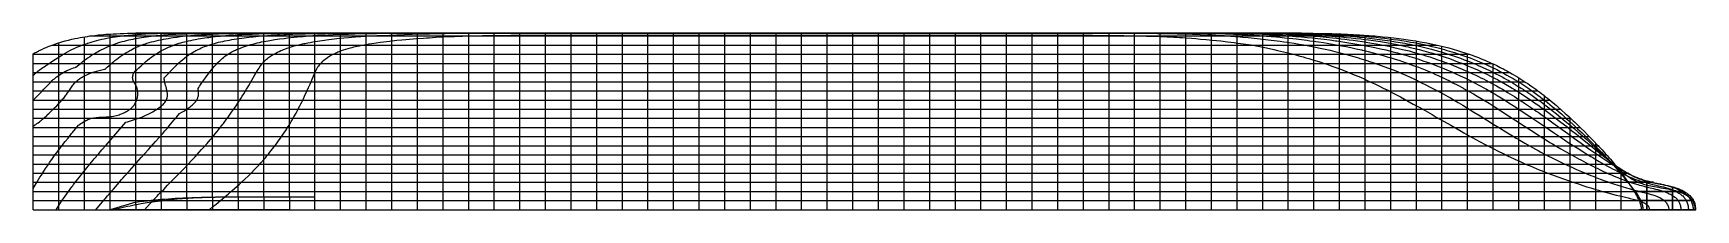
# Model space of a CAD drawing. Header units: millimetres. Extents: x 0 to 181739, y 0 to 19300.
import ezdxf

# ---------------------------------------------------------------- set-up
doc = ezdxf.new("R2010")
doc.units = ezdxf.units.MM
for name, color, linetype in [('BUTTOCKS', 6, 'Continuous'), ('Knuckle', 1, 'Continuous'), ('SECTIONS', 3, 'Continuous'), ('WATERLINES', 5, 'Continuous')]:
    doc.layers.add(name, color=color, linetype=linetype)

msp = doc.modelspace()

# ---------------------------------------------------------------- linework, layer by layer
for p, q in [((11200, 832, 2301), (8400, 0, 2748)), ((8800, 25), (28000, 25)), ((11200, 567), (11200, 25)), ((14000, 999), (14000, 25)), ((16800, 1264), (16800, 25)), ((19600, 1387), (19600, 25)), ((22400, 1400, 862), (22400, 1400)), ((22400, 1400), (22400, 25)), ((25200, 1397, 636), (25200, 1400)), ((25200, 1400), (25200, 25)), ((28000, 1397, 456), (28000, 1400)), ((28000, 1400), (28000, 25)), ((28000, 25), (30800, 0, 247)), ((30800, 0, 247), (30800, 1400, 318))]:
    msp.add_line(p, q)
at = {"color": 2}
msp.add_polyline3d([(138656, 19300, 9000), (138564, 19300, 8929), (138386, 19300, 8793), (137949, 19300, 8465), (137507, 19300, 8142), (137407, 19300, 8071), (137308, 19300, 8000), (136944, 19300, 7744), (136577, 19300, 7493), (136206, 19300, 7246), (135832, 19300, 7004), (135581, 19300, 6846), (135328, 19300, 6691), (134946, 19300, 6463), (134560, 19300, 6241), (134301, 19300, 6096), (134040, 19300, 5955), (133646, 19300, 5748), (133248, 19300, 5549), (132981, 19300, 5420), (132712, 19300, 5294), (132442, 19300, 5171), (132171, 19300, 5050), (131898, 19300, 4933), (131625, 19300, 4818), (131213, 19300, 4650), (130798, 19300, 4487), (130382, 19300, 4329), (129964, 19300, 4176), (129685, 19300, 4076), (129404, 19300, 3979), (129123, 19300, 3884), (128842, 19300, 3790), (128418, 19300, 3654), (127993, 19300, 3522), (127566, 19300, 3395), (127138, 19300, 3272), (126852, 19300, 3193), (126566, 19300, 3116), (126278, 19300, 3042), (125991, 19300, 2969), (125702, 19300, 2899), (125414, 19300, 2830), (124980, 19300, 2732), (124544, 19300, 2639), (124253, 19300, 2580), (123962, 19300, 2524), (123670, 19300, 2470), (123378, 19300, 2418), (122939, 19300, 2345), (122499, 19300, 2279), (122205, 19300, 2238), (121911, 19300, 2199), (121616, 19300, 2164), (121321, 19300, 2131), (120878, 19300, 2087), (120435, 19300, 2049), (119991, 19300, 2016), (119546, 19300, 1988), (119053, 19300, 1963), (118558, 19300, 1943), (118064, 19300, 1928), (117570, 19300, 1917), (117174, 19300, 1910), (116778, 19300, 1906), (116383, 19300, 1902), (115987, 19300, 1901), (115393, 19300, 1900), (114800, 19300, 1900), (52200, 19300, 1900), (51878, 19300, 1901), (51557, 19300, 1903), (51021, 19300, 1913), (50486, 19300, 1929), (49707, 19300, 1958), (48928, 19300, 1992), (48767, 19300, 2000), (48605, 19300, 2008), (47981, 19300, 2042), (47357, 19300, 2083), (47223, 19300, 2093), (47089, 19300, 2104), (46564, 19300, 2147), (46039, 19300, 2194), (45528, 19300, 2244), (45017, 19300, 2297), (44211, 19300, 2387), (43455, 19300, 2478), (43144, 19300, 2517), (42833, 19300, 2556), (42187, 19300, 2641), (41543, 19300, 2729), (40999, 19300, 2804), (40456, 19300, 2884), (40094, 19300, 2940), (39733, 19300, 3000), (38515, 19300, 3191), (37664, 19300, 3330), (36813, 19300, 3472), (36084, 19300, 3596), (35356, 19300, 3724), (34628, 19300, 3853), (33901, 19300, 3985), (33174, 19300, 4120), (32084, 19300, 4325), (30995, 19300, 4536), (30269, 19300, 4678), (29544, 19300, 4822), (29056, 19300, 4921), (28568, 19300, 5021), (27945, 19300, 5150), (27324, 19300, 5284), (26809, 19300, 5397), (26294, 19300, 5507), (25748, 19300, 5618), (25474, 19300, 5670), (25200, 19300, 5720), (24120, 19300, 5952), (23042, 19300, 6186), (21782, 19300, 6464), (20523, 19300, 6746), (19561, 19300, 6965), (18733, 19300, 7155), (18016, 19300, 7322), (16890, 19300, 7587), (15764, 19300, 7857), (15122, 19300, 8014), (13918, 19300, 8312), (12716, 19300, 8615), (11996, 19300, 8801), (11276, 19300, 8988), (11232, 19300, 9000)], dxfattribs=at)
at = {"color": 3}
for points in [[(11200, 567, 0), (11200, 833, 2301)], [(14000, 999, 0), (14000, 1140, 1872)], [(16800, 1264, 0), (16800, 1317, 1481)], [(19600, 1387, 0), (19600, 1390, 530), (19600, 1392, 1141)]]:
    msp.add_polyline3d(points, dxfattribs=at)
at = {"layer": 'BUTTOCKS'}
for points in [[(6204, 19000, 9000), (6400, 19000, 8942), (6803, 19000, 8820), (7206, 19000, 8696), (7803, 19000, 8515), (8400, 19000, 8335), (9073, 19000, 8137), (9748, 19000, 7943), (11589, 19000, 7421), (13431, 19000, 6903), (14380, 19000, 6635), (15329, 19000, 6367), (15804, 19000, 6234), (16279, 19000, 6103), (16754, 19000, 5973), (17230, 19000, 5845), (17623, 19000, 5741), (18016, 19000, 5638), (18396, 19000, 5538), (18777, 19000, 5440), (19513, 19000, 5252), (20250, 19000, 5067), (20888, 19000, 4911), (21527, 19000, 4758), (22048, 19000, 4636), (22834, 19000, 4455), (23620, 19000, 4278), (24410, 19000, 4105), (25200, 19000, 3935), (25586, 19000, 3853), (25972, 19000, 3773), (26720, 19000, 3621), (27470, 19000, 3472), (28062, 19000, 3358), (28654, 19000, 3247), (29100, 19000, 3164), (29546, 19000, 3083), (29963, 19000, 3008), (30380, 19000, 2934), (30576, 19000, 2900), (30772, 19000, 2866), (31462, 19000, 2749), (32151, 19000, 2636), (32745, 19000, 2542), (33339, 19000, 2452), (33819, 19000, 2383), (34300, 19000, 2316), (34699, 19000, 2262), (35098, 19000, 2210), (35754, 19000, 2126), (36410, 19000, 2044), (37655, 19000, 1893), (38900, 19000, 1747), (39316, 19000, 1699), (39733, 19000, 1652), (39933, 19000, 1630), (40134, 19000, 1608), (40869, 19000, 1529), (41605, 19000, 1453), (42264, 19000, 1387), (42923, 19000, 1325), (43237, 19000, 1296), (43551, 19000, 1269), (44176, 19000, 1216), (44800, 19000, 1166), (45430, 19000, 1119), (46059, 19000, 1076), (46624, 19000, 1040), (47189, 19000, 1007), (47736, 19000, 979), (48284, 19000, 954), (48715, 19000, 937), (49146, 19000, 923), (49361, 19000, 916), (49575, 19000, 910), (50437, 19000, 891), (51094, 19000, 882), (51751, 19000, 878), (51976, 19000, 877), (52200, 19000, 877), (114800, 19000, 875), (115267, 19000, 876), (115788, 19000, 876), (116309, 19000, 879), (116595, 19000, 881), (116880, 19000, 884), (117819, 19000, 896), (118757, 19000, 913), (119340, 19000, 926), (119924, 19000, 942), (120452, 19000, 958), (120979, 19000, 977), (121505, 19000, 998), (122031, 19000, 1022), (122554, 19000, 1048), (123076, 19000, 1078), (123726, 19000, 1120), (124376, 19000, 1168), (124475, 19000, 1176), (124574, 19000, 1184), (125278, 19000, 1244), (125982, 19000, 1313), (126589, 19000, 1377), (127196, 19000, 1448), (127696, 19000, 1510), (128195, 19000, 1576), (128589, 19000, 1632), (129069, 19000, 1704), (129550, 19000, 1781), (129736, 19000, 1813), (129923, 19000, 1845), (130420, 19000, 1935), (130916, 19000, 2031), (131391, 19000, 2131), (131866, 19000, 2236), (132330, 19000, 2345), (132793, 19000, 2461), (132908, 19000, 2490), (133023, 19000, 2520), (133310, 19000, 2596), (133595, 19000, 2674), (133880, 19000, 2754), (134165, 19000, 2836), (134392, 19000, 2903), (134849, 19000, 3043), (135305, 19000, 3189), (135418, 19000, 3226), (135532, 19000, 3264), (135980, 19000, 3419), (136426, 19000, 3580), (136868, 19000, 3746), (137308, 19000, 3918), (137582, 19000, 4026), (137855, 19000, 4135), (138225, 19000, 4286), (138593, 19000, 4442), (138822, 19000, 4542), (139051, 19000, 4644), (139505, 19000, 4853), (139929, 19000, 5054), (140352, 19000, 5258), (140891, 19000, 5525), (141428, 19000, 5798), (141921, 19000, 6057), (142410, 19000, 6323), (142511, 19000, 6379), (142612, 19000, 6435), (143121, 19000, 6725), (143628, 19000, 7021), (143967, 19000, 7222), (144304, 19000, 7425), (144583, 19000, 7596), (144861, 19000, 7770), (145042, 19000, 7885), (145221, 19000, 8000), (145273, 19000, 8033), (145325, 19000, 8066), (145440, 19000, 8140), (145553, 19000, 8216), (145779, 19000, 8369), (145999, 19000, 8518), (146217, 19000, 8670), (146397, 19000, 8799), (146575, 19000, 8930), (146669, 19000, 9000)], [(0, 17000, 8965), (572, 17000, 8802), (1144, 17000, 8638), (1599, 17000, 8506), (2053, 17000, 8373), (2777, 17000, 8157), (3500, 17000, 7938), (3806, 17000, 7844), (4113, 17000, 7750), (5411, 17000, 7351), (6710, 17000, 6953), (7555, 17000, 6695), (8400, 17000, 6439), (8866, 17000, 6299), (9332, 17000, 6160), (10285, 17000, 5879), (11239, 17000, 5602), (11515, 17000, 5522), (11791, 17000, 5443), (12175, 17000, 5334), (12560, 17000, 5225), (13467, 17000, 4972), (14375, 17000, 4722), (14980, 17000, 4558), (15585, 17000, 4396), (16333, 17000, 4199), (17081, 17000, 4006), (17548, 17000, 3887), (18016, 17000, 3770), (18401, 17000, 3675), (18786, 17000, 3581), (19305, 17000, 3455), (19826, 17000, 3331), (20480, 17000, 3179), (21135, 17000, 3032), (21869, 17000, 2870), (22428, 17000, 2750), (22988, 17000, 2633), (23735, 17000, 2482), (23920, 17000, 2445), (24106, 17000, 2408), (24653, 17000, 2302), (25200, 17000, 2197), (26099, 17000, 2032), (26997, 17000, 1873), (27899, 17000, 1720), (28811, 17000, 1572), (29156, 17000, 1517), (29501, 17000, 1464), (30269, 17000, 1348), (31039, 17000, 1236), (31785, 17000, 1131), (32532, 17000, 1029), (32900, 17000, 980), (33268, 17000, 933), (33833, 17000, 863), (34399, 17000, 797), (35010, 17000, 730), (35622, 17000, 666), (36139, 17000, 615), (36657, 17000, 567), (37166, 17000, 521), (37676, 17000, 478), (38190, 17000, 437), (38704, 17000, 398), (39218, 17000, 362), (39733, 17000, 330), (40122, 17000, 307), (40706, 17000, 275), (41289, 17000, 247), (41813, 17000, 223), (42337, 17000, 201), (43176, 17000, 167), (44015, 17000, 137), (44295, 17000, 127), (44574, 17000, 118), (45151, 17000, 102), (45729, 17000, 87), (46884, 17000, 63), (47237, 17000, 56), (47590, 17000, 49), (48648, 17000, 30), (49706, 17000, 16), (50322, 17000, 9), (50937, 17000, 4), (51569, 17000, 1), (52200, 17000, 0), (119349, 17000, 0), (120236, 17000, 1), (121124, 17000, 5), (121840, 17000, 10), (122555, 17000, 18), (123362, 17000, 29), (124168, 17000, 43), (124434, 17000, 49), (124701, 17000, 55), (125495, 17000, 74), (126288, 17000, 97), (126813, 17000, 115), (127338, 17000, 134), (127859, 17000, 155), (128381, 17000, 178), (129158, 17000, 215), (129935, 17000, 258), (130193, 17000, 273), (130451, 17000, 288), (131047, 17000, 327), (131643, 17000, 368), (132074, 17000, 400), (132505, 17000, 433), (133172, 17000, 490), (133838, 17000, 552), (134567, 17000, 626), (135296, 17000, 704), (135871, 17000, 769), (136446, 17000, 836), (136877, 17000, 887), (137308, 17000, 941), (137732, 17000, 996), (138157, 17000, 1052), (138568, 17000, 1109), (138978, 17000, 1167), (139540, 17000, 1252), (140102, 17000, 1342), (140297, 17000, 1375), (140491, 17000, 1408), (141082, 17000, 1512), (141672, 17000, 1621), (142151, 17000, 1714), (142628, 17000, 1812), (143115, 17000, 1917), (143600, 17000, 2028), (143752, 17000, 2064), (143904, 17000, 2101), (144276, 17000, 2193), (144646, 17000, 2288), (145016, 17000, 2387), (145485, 17000, 2518), (145952, 17000, 2653), (146157, 17000, 2715), (146455, 17000, 2806), (146753, 17000, 2900), (147021, 17000, 2986), (147288, 17000, 3075), (147554, 17000, 3167), (147819, 17000, 3262), (148276, 17000, 3431), (148503, 17000, 3519), (148729, 17000, 3608), (149182, 17000, 3794), (149407, 17000, 3889), (149632, 17000, 3986), (149879, 17000, 4096), (150125, 17000, 4209), (150370, 17000, 4324), (150614, 17000, 4441), (150862, 17000, 4563), (151109, 17000, 4689), (151354, 17000, 4816), (151598, 17000, 4947), (151898, 17000, 5112), (152195, 17000, 5282), (152491, 17000, 5455), (152694, 17000, 5579), (152897, 17000, 5704), (153098, 17000, 5832), (153297, 17000, 5962), (153502, 17000, 6098), (153705, 17000, 6236), (153906, 17000, 6376), (154106, 17000, 6520), (154325, 17000, 6681), (154541, 17000, 6845), (154756, 17000, 7011), (154968, 17000, 7180), (155190, 17000, 7362), (155377, 17000, 7518), (155562, 17000, 7677), (155745, 17000, 7838), (155927, 17000, 8000), (156182, 17000, 8230), (156434, 17000, 8463), (156482, 17000, 8508), (156531, 17000, 8553), (156765, 17000, 8776), (156998, 17000, 8999), (156998, 17000, 9000)], [(2065, 18000, 9000), (2514, 18000, 8865), (3500, 18000, 8566), (3716, 18000, 8499), (3932, 18000, 8432), (4527, 18000, 8250), (5122, 18000, 8069), (5403, 18000, 7981), (5684, 18000, 7893), (6014, 18000, 7791), (6345, 18000, 7689), (6926, 18000, 7508), (7507, 18000, 7327), (7954, 18000, 7189), (8400, 18000, 7052), (8696, 18000, 6961), (8993, 18000, 6870), (10198, 18000, 6500), (11404, 18000, 6133), (12263, 18000, 5879), (13123, 18000, 5630), (13984, 18000, 5386), (14846, 18000, 5144), (15025, 18000, 5095), (15204, 18000, 5045), (16082, 18000, 4803), (16961, 18000, 4566), (17488, 18000, 4427), (18016, 18000, 4290), (18467, 18000, 4176), (18919, 18000, 4063), (19801, 18000, 3849), (20243, 18000, 3744), (20685, 18000, 3641), (21141, 18000, 3537), (21597, 18000, 3434), (22358, 18000, 3266), (23118, 18000, 3102), (23933, 18000, 2929), (24748, 18000, 2762), (24974, 18000, 2716), (25200, 18000, 2671), (25661, 18000, 2581), (26355, 18000, 2448), (27049, 18000, 2319), (27740, 18000, 2195), (28433, 18000, 2074), (28890, 18000, 1997), (29347, 18000, 1921), (29798, 18000, 1847), (30250, 18000, 1775), (30584, 18000, 1723), (30919, 18000, 1671), (31571, 18000, 1573), (32224, 18000, 1478), (32794, 18000, 1399), (33363, 18000, 1322), (34059, 18000, 1231), (34756, 18000, 1145), (35219, 18000, 1090), (35682, 18000, 1036), (36142, 18000, 985), (36602, 18000, 935), (37396, 18000, 852), (38190, 18000, 773), (38961, 18000, 701), (39733, 18000, 633), (40497, 18000, 570), (40878, 18000, 540), (41258, 18000, 511), (41846, 18000, 468), (42433, 18000, 428), (43202, 18000, 380), (43972, 18000, 335), (44656, 18000, 298), (45340, 18000, 265), (45896, 18000, 240), (46452, 18000, 217), (47163, 18000, 191), (47874, 18000, 168), (48178, 18000, 159), (48483, 18000, 150), (49245, 18000, 131), (50008, 18000, 116), (50627, 18000, 107), (51247, 18000, 101), (51724, 18000, 99), (52200, 18000, 98), (114800, 18000, 93), (115257, 18000, 94), (115715, 18000, 96), (116574, 18000, 102), (117433, 18000, 111), (118582, 18000, 127), (119730, 18000, 147), (120469, 18000, 163), (121208, 18000, 182), (121917, 18000, 201), (122625, 18000, 224), (123308, 18000, 249), (123991, 18000, 276), (124523, 18000, 299), (125054, 18000, 324), (125705, 18000, 358), (126355, 18000, 394), (126867, 18000, 426), (127379, 18000, 459), (128199, 18000, 516), (129018, 18000, 577), (129160, 18000, 589), (129301, 18000, 600), (129874, 18000, 647), (130447, 18000, 697), (130738, 18000, 724), (131029, 18000, 752), (131325, 18000, 781), (131620, 18000, 811), (132254, 18000, 880), (132888, 18000, 953), (133481, 18000, 1027), (134073, 18000, 1106), (134685, 18000, 1194), (135296, 18000, 1288), (135440, 18000, 1311), (135583, 18000, 1334), (136127, 18000, 1425), (136670, 18000, 1522), (136989, 18000, 1581), (137308, 18000, 1641), (137581, 18000, 1694), (137853, 18000, 1749), (138325, 18000, 1849), (138797, 18000, 1952), (139095, 18000, 2019), (139392, 18000, 2088), (139877, 18000, 2205), (140361, 18000, 2328), (140749, 18000, 2432), (141136, 18000, 2540), (141695, 18000, 2703), (142252, 18000, 2873), (142741, 18000, 3028), (142984, 18000, 3108), (143227, 18000, 3190), (143649, 18000, 3338), (144069, 18000, 3492), (144375, 18000, 3609), (144679, 18000, 3728), (144935, 18000, 3831), (145191, 18000, 3936), (145445, 18000, 4042), (145699, 18000, 4151), (146139, 18000, 4344), (146576, 18000, 4542), (147095, 18000, 4784), (147354, 18000, 4908), (147611, 18000, 5033), (147956, 18000, 5205), (148298, 18000, 5383), (148532, 18000, 5508), (148765, 18000, 5637), (148996, 18000, 5768), (149225, 18000, 5901), (149316, 18000, 5954), (149406, 18000, 6008), (149649, 18000, 6153), (149890, 18000, 6299), (150130, 18000, 6448), (150368, 18000, 6600), (150583, 18000, 6741), (150796, 18000, 6884), (151008, 18000, 7031), (151218, 18000, 7179), (151386, 18000, 7301), (151553, 18000, 7424), (151741, 18000, 7565), (151927, 18000, 7708), (152112, 18000, 7853), (152295, 18000, 8000), (152319, 18000, 8019), (152342, 18000, 8038), (152568, 18000, 8224), (152792, 18000, 8412), (152967, 18000, 8560), (153141, 18000, 8709), (153315, 18000, 8858), (153479, 18000, 9000)], [(0, 16000, 8508), (1002, 16000, 8218), (2003, 16000, 7927), (2752, 16000, 7709), (3500, 16000, 7490), (4956, 16000, 7059), (6412, 16000, 6627), (7406, 16000, 6335), (8400, 16000, 6045), (9046, 16000, 5858), (9692, 16000, 5671), (10237, 16000, 5515), (10782, 16000, 5360), (11277, 16000, 5220), (11773, 16000, 5082), (12144, 16000, 4980), (12515, 16000, 4878), (13280, 16000, 4671), (14046, 16000, 4466), (14719, 16000, 4288), (15393, 16000, 4113), (16047, 16000, 3947), (16701, 16000, 3784), (17358, 16000, 3624), (18016, 16000, 3467), (18673, 16000, 3316), (19330, 16000, 3169), (20052, 16000, 3010), (20775, 16000, 2854), (21461, 16000, 2709), (22148, 16000, 2566), (22946, 16000, 2405), (23745, 16000, 2249), (24472, 16000, 2109), (25200, 16000, 1973), (25427, 16000, 1931), (25654, 16000, 1890), (26341, 16000, 1769), (27028, 16000, 1652), (27258, 16000, 1613), (27488, 16000, 1576), (28177, 16000, 1465), (28866, 16000, 1359), (29322, 16000, 1291), (29778, 16000, 1224), (30452, 16000, 1130), (31125, 16000, 1039), (31779, 16000, 954), (32434, 16000, 874), (32802, 16000, 830), (33170, 16000, 788), (33449, 16000, 757), (33728, 16000, 728), (34415, 16000, 659), (35102, 16000, 596), (35646, 16000, 550), (36189, 16000, 507), (36671, 16000, 472), (37153, 16000, 439), (37413, 16000, 421), (37673, 16000, 405), (38387, 16000, 361), (39102, 16000, 320), (39417, 16000, 303), (39733, 16000, 286), (40484, 16000, 247), (41236, 16000, 209), (42080, 16000, 171), (42924, 16000, 137), (43298, 16000, 124), (43671, 16000, 111), (44559, 16000, 85), (45448, 16000, 65), (46257, 16000, 51), (47067, 16000, 39), (48298, 16000, 21), (49530, 16000, 8), (49828, 16000, 6), (50126, 16000, 4), (51163, 16000, 1), (52200, 16000, 0), (123964, 16000, 0), (124442, 16000, 0), (124920, 16000, 2), (125802, 16000, 6), (126683, 16000, 14), (127657, 16000, 27), (128458, 16000, 42), (129259, 16000, 61), (129740, 16000, 75), (130220, 16000, 90), (130870, 16000, 113), (131519, 16000, 140), (132209, 16000, 171), (132899, 16000, 207), (133229, 16000, 226), (133559, 16000, 245), (133881, 16000, 265), (134204, 16000, 287), (134689, 16000, 322), (135174, 16000, 359), (135683, 16000, 402), (136192, 16000, 447), (136750, 16000, 500), (137308, 16000, 555), (137860, 16000, 611), (138411, 16000, 669), (138678, 16000, 698), (138945, 16000, 727), (139342, 16000, 772), (139739, 16000, 820), (140412, 16000, 903), (141084, 16000, 993), (141536, 16000, 1056), (141989, 16000, 1122), (142678, 16000, 1228), (143309, 16000, 1329), (143939, 16000, 1436), (144283, 16000, 1497), (144626, 16000, 1560), (145209, 16000, 1672), (145790, 16000, 1791), (146140, 16000, 1866), (146489, 16000, 1944), (147071, 16000, 2080), (147652, 16000, 2224), (147925, 16000, 2294), (148199, 16000, 2366), (148613, 16000, 2479), (149025, 16000, 2597), (149493, 16000, 2740), (149726, 16000, 2814), (149959, 16000, 2890), (150376, 16000, 3032), (150790, 16000, 3180), (151029, 16000, 3268), (151268, 16000, 3359), (151505, 16000, 3453), (151741, 16000, 3549), (151971, 16000, 3645), (152199, 16000, 3744), (152427, 16000, 3844), (152654, 16000, 3948), (153001, 16000, 4111), (153345, 16000, 4281), (153589, 16000, 4404), (153832, 16000, 4531), (154073, 16000, 4661), (154312, 16000, 4794), (154546, 16000, 4928), (154779, 16000, 5065), (155010, 16000, 5205), (155238, 16000, 5348), (155451, 16000, 5485), (155662, 16000, 5625), (155871, 16000, 5768), (156078, 16000, 5914), (156281, 16000, 6062), (156483, 16000, 6212), (156683, 16000, 6365), (156880, 16000, 6520), (157089, 16000, 6689), (157295, 16000, 6860), (157499, 16000, 7035), (157700, 16000, 7212), (157801, 16000, 7304), (157901, 16000, 7396), (158060, 16000, 7544), (158218, 16000, 7695), (158374, 16000, 7847), (158528, 16000, 8000), (158735, 16000, 8211), (158939, 16000, 8425), (159142, 16000, 8641), (159342, 16000, 8858), (159471, 16000, 9000)], [(0, 15000, 8107), (978, 15000, 7775), (1956, 15000, 7444), (3500, 15000, 6925), (3859, 15000, 6806), (4217, 15000, 6688), (4850, 15000, 6483), (5485, 15000, 6284), (5732, 15000, 6209), (5978, 15000, 6134), (6574, 15000, 5959), (6873, 15000, 5874), (7173, 15000, 5794), (7348, 15000, 5749), (7523, 15000, 5707), (7683, 15000, 5672), (7844, 15000, 5640), (8006, 15000, 5611), (8168, 15000, 5584), (8284, 15000, 5565), (8400, 15000, 5548), (8679, 15000, 5506), (8959, 15000, 5465), (9159, 15000, 5433), (9358, 15000, 5398), (9620, 15000, 5348), (9880, 15000, 5293), (10139, 15000, 5233), (10398, 15000, 5169), (10753, 15000, 5075), (11107, 15000, 4974), (11306, 15000, 4920), (11505, 15000, 4866), (12119, 15000, 4702), (12733, 15000, 4540), (13466, 15000, 4350), (14199, 15000, 4164), (14321, 15000, 4133), (14443, 15000, 4102), (15366, 15000, 3874), (15828, 15000, 3761), (16290, 15000, 3651), (16973, 15000, 3494), (17658, 15000, 3342), (18016, 15000, 3263), (18691, 15000, 3117), (19366, 15000, 2974), (19978, 15000, 2849), (20590, 15000, 2725), (21137, 15000, 2615), (21683, 15000, 2507), (22709, 15000, 2308), (23223, 15000, 2211), (23737, 15000, 2117), (23945, 15000, 2079), (24153, 15000, 2042), (24676, 15000, 1948), (25200, 15000, 1856), (25857, 15000, 1742), (26514, 15000, 1631), (27185, 15000, 1521), (27857, 15000, 1415), (28311, 15000, 1345), (28765, 15000, 1277), (29679, 15000, 1147), (29908, 15000, 1116), (30138, 15000, 1085), (30827, 15000, 996), (31517, 15000, 912), (31976, 15000, 860), (32435, 15000, 810), (33127, 15000, 740), (33819, 15000, 675), (34125, 15000, 647), (34431, 15000, 620), (34933, 15000, 577), (35435, 15000, 536), (35998, 15000, 493), (36562, 15000, 452), (37137, 15000, 414), (37711, 15000, 378), (38722, 15000, 319), (39733, 15000, 266), (40398, 15000, 232), (41063, 15000, 201), (42048, 15000, 159), (42783, 15000, 131), (43519, 15000, 106), (43807, 15000, 97), (44096, 15000, 89), (44810, 15000, 71), (45525, 15000, 57), (46419, 15000, 41), (47312, 15000, 28), (48654, 15000, 14), (49764, 15000, 6), (50873, 15000, 2), (51537, 15000, 0), (52200, 15000, 0), (127467, 15000, 0), (128371, 15000, 1), (129276, 15000, 6), (129533, 15000, 8), (129790, 15000, 10), (130618, 15000, 21), (131447, 15000, 35), (132419, 15000, 57), (133223, 15000, 80), (133631, 15000, 94), (134038, 15000, 110), (134438, 15000, 126), (134838, 15000, 144), (135123, 15000, 157), (135407, 15000, 172), (135954, 15000, 203), (136501, 15000, 239), (136904, 15000, 267), (137308, 15000, 296), (137652, 15000, 323), (137996, 15000, 351), (138774, 15000, 419), (139048, 15000, 444), (139323, 15000, 469), (140086, 15000, 544), (140849, 15000, 624), (141174, 15000, 660), (141500, 15000, 697), (142092, 15000, 769), (142685, 15000, 844), (143123, 15000, 902), (143708, 15000, 982), (144292, 15000, 1066), (144787, 15000, 1140), (145282, 15000, 1217), (145920, 15000, 1321), (146557, 15000, 1431), (147072, 15000, 1523), (147586, 15000, 1620), (148093, 15000, 1721), (148600, 15000, 1827), (148724, 15000, 1854), (148849, 15000, 1881), (149402, 15000, 2007), (149678, 15000, 2073), (149954, 15000, 2141), (150458, 15000, 2271), (150960, 15000, 2408), (151216, 15000, 2481), (151472, 15000, 2556), (151728, 15000, 2633), (151983, 15000, 2713), (152411, 15000, 2852), (152624, 15000, 2925), (152837, 15000, 2999), (153009, 15000, 3061), (153180, 15000, 3125), (153444, 15000, 3226), (153707, 15000, 3330), (153969, 15000, 3438), (154229, 15000, 3548), (154581, 15000, 3702), (154930, 15000, 3862), (155202, 15000, 3990), (155472, 15000, 4121), (155690, 15000, 4230), (155907, 15000, 4341), (156122, 15000, 4454), (156336, 15000, 4571), (156558, 15000, 4696), (156778, 15000, 4824), (156996, 15000, 4955), (157213, 15000, 5090), (157475, 15000, 5260), (157734, 15000, 5435), (157937, 15000, 5577), (158138, 15000, 5722), (158336, 15000, 5871), (158532, 15000, 6022), (158667, 15000, 6130), (158800, 15000, 6238), (158970, 15000, 6382), (159138, 15000, 6527), (159304, 15000, 6675), (159467, 15000, 6825), (159534, 15000, 6888), (159600, 15000, 6951), (159777, 15000, 7124), (159952, 15000, 7300), (160117, 15000, 7471), (160280, 15000, 7645), (160441, 15000, 7822), (160599, 15000, 8000), (160733, 15000, 8153), (160864, 15000, 8307), (161050, 15000, 8531), (161234, 15000, 8756), (161415, 15000, 8984), (161428, 15000, 9000)], [(0, 14000, 7730), (438, 14000, 7567), (876, 14000, 7404), (2021, 14000, 6974), (2594, 14000, 6758), (3168, 14000, 6546), (3334, 14000, 6485), (3500, 14000, 6424), (4030, 14000, 6232), (4559, 14000, 6039), (5027, 14000, 5873), (5496, 14000, 5709), (5578, 14000, 5681), (5660, 14000, 5652), (6003, 14000, 5539), (6175, 14000, 5484), (6347, 14000, 5432), (6595, 14000, 5361), (6843, 14000, 5290), (9965, 14000, 5290), (10046, 14000, 5272), (10126, 14000, 5253), (10286, 14000, 5209), (10579, 14000, 5121), (10871, 14000, 5032), (11036, 14000, 4984), (11202, 14000, 4936), (11325, 14000, 4900), (11448, 14000, 4864), (11894, 14000, 4731), (12340, 14000, 4597), (13013, 14000, 4396), (13686, 14000, 4197), (14663, 14000, 3912), (15639, 14000, 3627), (15897, 14000, 3552), (16678, 14000, 3384), (17460, 14000, 3219), (17738, 14000, 3162), (18016, 14000, 3104), (18562, 14000, 2993), (19108, 14000, 2883), (20060, 14000, 2694), (21013, 14000, 2508), (21258, 14000, 2460), (21503, 14000, 2414), (22141, 14000, 2295), (22779, 14000, 2180), (23916, 14000, 1981), (25054, 14000, 1787), (25127, 14000, 1775), (25200, 14000, 1763), (25801, 14000, 1663), (26402, 14000, 1565), (27004, 14000, 1470), (27606, 14000, 1378), (28136, 14000, 1300), (28666, 14000, 1225), (29017, 14000, 1176), (29368, 14000, 1129), (29717, 14000, 1083), (30066, 14000, 1039), (30412, 14000, 996), (30757, 14000, 954), (31098, 14000, 914), (31439, 14000, 875), (32104, 14000, 803), (32770, 14000, 737), (33141, 14000, 702), (33512, 14000, 669), (34286, 14000, 602), (35059, 14000, 538), (35409, 14000, 511), (35759, 14000, 484), (36265, 14000, 448), (36772, 14000, 413), (37375, 14000, 375), (37978, 14000, 340), (38855, 14000, 293), (39733, 14000, 248), (40517, 14000, 211), (41302, 14000, 177), (42082, 14000, 147), (42848, 14000, 120), (43614, 14000, 96), (44225, 14000, 80), (44836, 14000, 66), (46058, 14000, 43), (47372, 14000, 25), (48579, 14000, 13), (49786, 14000, 5), (50993, 14000, 1), (52200, 14000, 0), (130402, 14000, 0), (131029, 14000, 1), (131657, 14000, 3), (132344, 14000, 8), (133031, 14000, 15), (133529, 14000, 21), (134027, 14000, 30), (134699, 14000, 44), (135371, 14000, 61), (135509, 14000, 65), (135647, 14000, 69), (136202, 14000, 88), (136758, 14000, 109), (137033, 14000, 121), (137308, 14000, 135), (137869, 14000, 164), (138430, 14000, 197), (139088, 14000, 240), (139747, 14000, 288), (139993, 14000, 307), (140239, 14000, 327), (140802, 14000, 374), (141363, 14000, 424), (142049, 14000, 490), (142733, 14000, 562), (143140, 14000, 607), (143546, 14000, 655), (143937, 14000, 702), (144328, 14000, 750), (145030, 14000, 842), (145731, 14000, 939), (146304, 14000, 1022), (146876, 14000, 1109), (147357, 14000, 1185), (147838, 14000, 1264), (147961, 14000, 1285), (148084, 14000, 1306), (148707, 14000, 1415), (149329, 14000, 1530), (149719, 14000, 1606), (150108, 14000, 1684), (150502, 14000, 1766), (150895, 14000, 1851), (151484, 14000, 1985), (151778, 14000, 2054), (152071, 14000, 2126), (152521, 14000, 2241), (152969, 14000, 2360), (153182, 14000, 2420), (153395, 14000, 2481), (153623, 14000, 2549), (153850, 14000, 2619), (154076, 14000, 2691), (154302, 14000, 2765), (154422, 14000, 2806), (154542, 14000, 2847), (154766, 14000, 2926), (154988, 14000, 3007), (155210, 14000, 3090), (155431, 14000, 3175), (155847, 14000, 3342), (156260, 14000, 3516), (156585, 14000, 3658), (156909, 14000, 3805), (157124, 14000, 3907), (157339, 14000, 4010), (157553, 14000, 4116), (157765, 14000, 4225), (157976, 14000, 4336), (158186, 14000, 4451), (158395, 14000, 4567), (158601, 14000, 4687), (158831, 14000, 4825), (159058, 14000, 4967), (159282, 14000, 5113), (159503, 14000, 5263), (159552, 14000, 5297), (159600, 14000, 5331), (159696, 14000, 5399), (159907, 14000, 5555), (160115, 14000, 5715), (160320, 14000, 5879), (160521, 14000, 6048), (160654, 14000, 6165), (160786, 14000, 6285), (160916, 14000, 6406), (161045, 14000, 6529), (161215, 14000, 6699), (161381, 14000, 6871), (161545, 14000, 7047), (161705, 14000, 7226), (161868, 14000, 7415), (162027, 14000, 7607), (162182, 14000, 7803), (162335, 14000, 8000), (162393, 14000, 8077), (162451, 14000, 8154), (162634, 14000, 8403), (162814, 14000, 8654), (163059, 14000, 9000)], [(0, 13000, 7364), (764, 13000, 7083), (1529, 13000, 6806), (2075, 13000, 6612), (2622, 13000, 6423), (3061, 13000, 6274), (3500, 13000, 6128), (3612, 13000, 6091), (3723, 13000, 6055), (3873, 13000, 6007), (4022, 13000, 5960), (4158, 13000, 5917), (4295, 13000, 5873), (4553, 13000, 5795), (4811, 13000, 5718), (5082, 13000, 5635), (5353, 13000, 5552), (5531, 13000, 5499), (5621, 13000, 5473), (5711, 13000, 5449), (5776, 13000, 5433), (5842, 13000, 5418), (6090, 13000, 5355), (6338, 13000, 5290), (10461, 13000, 5290), (11291, 13000, 5038), (12120, 13000, 4780), (12901, 13000, 4535), (13683, 13000, 4289), (14207, 13000, 4127), (14732, 13000, 3968), (15291, 13000, 3801), (15851, 13000, 3637), (16955, 13000, 3317), (18059, 13000, 3000), (18324, 13000, 2925), (18589, 13000, 2850), (19374, 13000, 2698), (20159, 13000, 2548), (20816, 13000, 2424), (21473, 13000, 2304), (21795, 13000, 2246), (22116, 13000, 2188), (22627, 13000, 2100), (23137, 13000, 2013), (24168, 13000, 1841), (25200, 13000, 1674), (25649, 13000, 1602), (26098, 13000, 1532), (26770, 13000, 1430), (27442, 13000, 1331), (27896, 13000, 1266), (28350, 13000, 1204), (28941, 13000, 1125), (29532, 13000, 1049), (29875, 13000, 1007), (30219, 13000, 965), (30551, 13000, 927), (30883, 13000, 889), (31210, 13000, 854), (31536, 13000, 819), (31863, 13000, 786), (32189, 13000, 754), (32864, 13000, 691), (33540, 13000, 631), (33895, 13000, 602), (34615, 13000, 543), (35336, 13000, 488), (35842, 13000, 452), (36348, 13000, 417), (36677, 13000, 396), (37006, 13000, 376), (37667, 13000, 337), (38329, 13000, 301), (39031, 13000, 266), (39733, 13000, 232), (40309, 13000, 207), (40885, 13000, 182), (41663, 13000, 152), (42441, 13000, 125), (42644, 13000, 118), (42847, 13000, 112), (43808, 13000, 86), (44769, 13000, 65), (45797, 13000, 45), (46825, 13000, 30), (47776, 13000, 19), (48728, 13000, 11), (50169, 13000, 3), (51611, 13000, 0), (52200, 13000, 0), (132970, 13000, 0), (133791, 13000, 2), (134611, 13000, 6), (135427, 13000, 14), (136243, 13000, 26), (136775, 13000, 37), (137308, 13000, 51), (137569, 13000, 58), (137829, 13000, 66), (138486, 13000, 89), (139143, 13000, 115), (139275, 13000, 121), (139407, 13000, 127), (139942, 13000, 154), (140475, 13000, 183), (140746, 13000, 199), (141016, 13000, 216), (141515, 13000, 249), (142014, 13000, 286), (142161, 13000, 297), (142307, 13000, 308), (142726, 13000, 343), (143144, 13000, 379), (143733, 13000, 435), (144321, 13000, 496), (144703, 13000, 538), (145085, 13000, 582), (145696, 13000, 656), (146306, 13000, 733), (146758, 13000, 793), (147210, 13000, 855), (147436, 13000, 887), (147662, 13000, 920), (148344, 13000, 1022), (149024, 13000, 1130), (149701, 13000, 1243), (150377, 13000, 1361), (150845, 13000, 1446), (151313, 13000, 1534), (151678, 13000, 1605), (152114, 13000, 1693), (152550, 13000, 1784), (153031, 13000, 1889), (153511, 13000, 1999), (153790, 13000, 2065), (154068, 13000, 2134), (154345, 13000, 2205), (154622, 13000, 2279), (154845, 13000, 2341), (155067, 13000, 2406), (155511, 13000, 2540), (155850, 13000, 2648), (156188, 13000, 2762), (156525, 13000, 2879), (156687, 13000, 2938), (156850, 13000, 2998), (157240, 13000, 3146), (157628, 13000, 3301), (157777, 13000, 3362), (157925, 13000, 3424), (158069, 13000, 3486), (158212, 13000, 3548), (158351, 13000, 3609), (158490, 13000, 3672), (158742, 13000, 3788), (158993, 13000, 3908), (159242, 13000, 4031), (159489, 13000, 4159), (159544, 13000, 4188), (159600, 13000, 4218), (159841, 13000, 4350), (160079, 13000, 4486), (160283, 13000, 4607), (160484, 13000, 4731), (160684, 13000, 4859), (160881, 13000, 4990), (161070, 13000, 5122), (161256, 13000, 5256), (161439, 13000, 5395), (161619, 13000, 5538), (161782, 13000, 5673), (161942, 13000, 5811), (162100, 13000, 5952), (162255, 13000, 6096), (162407, 13000, 6244), (162557, 13000, 6394), (162703, 13000, 6547), (162846, 13000, 6704), (162994, 13000, 6873), (163138, 13000, 7045), (163278, 13000, 7220), (163414, 13000, 7399), (163523, 13000, 7547), (163630, 13000, 7697), (163839, 13000, 8000), (163875, 13000, 8054), (163910, 13000, 8107), (164084, 13000, 8373), (164254, 13000, 8639), (164484, 13000, 9000)], [(0, 12000, 7004), (646, 12000, 6780), (1294, 12000, 6561), (1462, 12000, 6506), (1630, 12000, 6452), (2126, 12000, 6295), (2374, 12000, 6220), (2624, 12000, 6147), (3061, 12000, 6024), (3500, 12000, 5908), (3845, 12000, 5821), (4190, 12000, 5736), (4699, 12000, 5617), (5208, 12000, 5503), (5384, 12000, 5466), (5560, 12000, 5431), (5755, 12000, 5394), (5951, 12000, 5357), (6097, 12000, 5333), (6242, 12000, 5310), (6314, 12000, 5298), (6386, 12000, 5290), (10412, 12000, 5290), (10880, 12000, 5138), (11349, 12000, 4988), (12050, 12000, 4770), (12751, 12000, 4553), (13385, 12000, 4357), (14019, 12000, 4162), (15420, 12000, 3735), (16823, 12000, 3313), (17348, 12000, 3156), (17873, 12000, 3000), (19358, 12000, 2570), (20078, 12000, 2436), (20798, 12000, 2306), (21014, 12000, 2268), (21230, 12000, 2230), (22028, 12000, 2092), (22827, 12000, 1959), (23174, 12000, 1902), (23520, 12000, 1846), (24124, 12000, 1750), (24662, 12000, 1667), (25200, 12000, 1585), (25873, 12000, 1484), (26547, 12000, 1385), (27222, 12000, 1290), (27898, 12000, 1198), (28011, 12000, 1183), (28125, 12000, 1168), (28748, 12000, 1088), (29370, 12000, 1011), (29811, 12000, 959), (30252, 12000, 909), (30755, 12000, 854), (31258, 12000, 802), (31748, 12000, 754), (32238, 12000, 708), (32817, 12000, 656), (33396, 12000, 608), (34102, 12000, 552), (34808, 12000, 498), (35683, 12000, 436), (36356, 12000, 393), (37029, 12000, 352), (37694, 12000, 315), (38359, 12000, 281), (39046, 12000, 248), (39733, 12000, 218), (40517, 12000, 185), (41302, 12000, 156), (42075, 12000, 130), (42848, 12000, 106), (43692, 12000, 85), (44537, 12000, 66), (44861, 12000, 60), (45185, 12000, 54), (46062, 12000, 39), (46840, 12000, 29), (47618, 12000, 20), (48764, 12000, 10), (49909, 12000, 4), (51055, 12000, 1), (52200, 12000, 0), (135288, 12000, 0), (135644, 12000, 0), (136341, 12000, 3), (137039, 12000, 8), (137173, 12000, 9), (137308, 12000, 11), (137571, 12000, 14), (138346, 12000, 26), (139120, 12000, 43), (139373, 12000, 49), (139625, 12000, 56), (140121, 12000, 71), (140618, 12000, 89), (141223, 12000, 114), (141829, 12000, 142), (142067, 12000, 155), (142305, 12000, 168), (142773, 12000, 195), (143242, 12000, 226), (143929, 12000, 275), (144616, 12000, 332), (145107, 12000, 377), (145597, 12000, 425), (146254, 12000, 494), (146910, 12000, 569), (147422, 12000, 631), (147934, 12000, 696), (148550, 12000, 779), (149165, 12000, 866), (149634, 12000, 934), (150102, 12000, 1005), (150326, 12000, 1040), (150550, 12000, 1076), (150873, 12000, 1128), (151196, 12000, 1181), (151739, 12000, 1274), (152282, 12000, 1369), (152328, 12000, 1378), (152374, 12000, 1386), (153007, 12000, 1503), (153639, 12000, 1627), (153984, 12000, 1697), (154328, 12000, 1770), (154608, 12000, 1831), (154888, 12000, 1895), (155166, 12000, 1961), (155445, 12000, 2030), (155530, 12000, 2051), (155616, 12000, 2073), (155886, 12000, 2145), (156156, 12000, 2219), (156425, 12000, 2295), (156693, 12000, 2374), (157159, 12000, 2516), (157391, 12000, 2589), (157623, 12000, 2665), (157837, 12000, 2737), (158052, 12000, 2811), (158272, 12000, 2890), (158492, 12000, 2970), (158712, 12000, 3053), (158930, 12000, 3137), (159266, 12000, 3273), (159600, 12000, 3414), (159837, 12000, 3518), (160073, 12000, 3625), (160307, 12000, 3735), (160540, 12000, 3848), (160717, 12000, 3936), (160893, 12000, 4027), (161068, 12000, 4119), (161242, 12000, 4213), (161467, 12000, 4338), (161690, 12000, 4468), (161910, 12000, 4602), (162127, 12000, 4741), (162336, 12000, 4882), (162542, 12000, 5026), (162745, 12000, 5176), (162943, 12000, 5331), (163129, 12000, 5483), (163311, 12000, 5640), (163489, 12000, 5802), (163663, 12000, 5968), (163820, 12000, 6126), (163971, 12000, 6289), (164095, 12000, 6431), (164215, 12000, 6576), (164332, 12000, 6724), (164446, 12000, 6874), (164590, 12000, 7074), (164729, 12000, 7277), (164864, 12000, 7483), (164995, 12000, 7692), (165089, 12000, 7845), (165182, 12000, 8000), (165351, 12000, 8287), (165518, 12000, 8575), (165702, 12000, 8892), (165767, 12000, 9000)], [(0, 11000, 6648), (345, 11000, 6540), (690, 11000, 6432), (1212, 11000, 6273), (1474, 11000, 6197), (1736, 11000, 6123), (2072, 11000, 6032), (2317, 11000, 5968), (2562, 11000, 5907), (2807, 11000, 5848), (3053, 11000, 5791), (3277, 11000, 5741), (3500, 11000, 5693), (3657, 11000, 5660), (4192, 11000, 5551), (4728, 11000, 5450), (5188, 11000, 5369), (5419, 11000, 5333), (5651, 11000, 5302), (5706, 11000, 5296), (5761, 11000, 5290), (5843, 11000, 5282), (5926, 11000, 5274), (6069, 11000, 5264), (6213, 11000, 5258), (6356, 11000, 5255), (6572, 11000, 5257), (6787, 11000, 5265), (6921, 11000, 5274), (7054, 11000, 5290), (9759, 11000, 5290), (9864, 11000, 5252), (9969, 11000, 5217), (10138, 11000, 5158), (10308, 11000, 5099), (10488, 11000, 5036), (10669, 11000, 4973), (11405, 11000, 4716), (12143, 11000, 4464), (12738, 11000, 4263), (13335, 11000, 4065), (13824, 11000, 3907), (14314, 11000, 3752), (15047, 11000, 3524), (15783, 11000, 3300), (16791, 11000, 3000), (17597, 11000, 2764), (18023, 11000, 2683), (18449, 11000, 2603), (18977, 11000, 2507), (19506, 11000, 2412), (20337, 11000, 2266), (21169, 11000, 2123), (21959, 11000, 1993), (22751, 11000, 1866), (22858, 11000, 1849), (22965, 11000, 1832), (23788, 11000, 1705), (24612, 11000, 1581), (25200, 11000, 1495), (25649, 11000, 1431), (26098, 11000, 1368), (26770, 11000, 1276), (27443, 11000, 1187), (28129, 11000, 1100), (28815, 11000, 1017), (29182, 11000, 974), (29550, 11000, 932), (30250, 11000, 856), (30753, 11000, 805), (31257, 11000, 755), (31748, 11000, 710), (32240, 11000, 666), (32898, 11000, 611), (33493, 11000, 564), (34088, 11000, 520), (34803, 11000, 468), (35519, 11000, 420), (36119, 11000, 383), (36719, 11000, 347), (37554, 11000, 302), (38389, 11000, 261), (39057, 11000, 232), (39733, 11000, 203), (40654, 11000, 168), (41576, 11000, 137), (41772, 11000, 131), (42729, 11000, 104), (43687, 11000, 80), (44633, 11000, 61), (45579, 11000, 45), (46477, 11000, 32), (47376, 11000, 21), (48582, 11000, 11), (49788, 11000, 5), (50994, 11000, 1), (52200, 11000, 0), (137467, 11000, 0), (138155, 11000, 1), (138842, 11000, 6), (139547, 11000, 13), (140253, 11000, 24), (140729, 11000, 34), (141206, 11000, 45), (141683, 11000, 58), (142161, 11000, 74), (142638, 11000, 91), (143230, 11000, 116), (143822, 11000, 146), (144405, 11000, 178), (144987, 11000, 216), (145306, 11000, 238), (145626, 11000, 262), (145842, 11000, 279), (146058, 11000, 297), (146721, 11000, 355), (147384, 11000, 419), (147955, 11000, 479), (148526, 11000, 543), (148759, 11000, 571), (148992, 11000, 599), (149468, 11000, 659), (149943, 11000, 721), (150673, 11000, 821), (150920, 11000, 857), (151167, 11000, 893), (151671, 11000, 970), (152174, 11000, 1049), (152302, 11000, 1069), (152431, 11000, 1090), (153111, 11000, 1203), (153790, 11000, 1322), (153907, 11000, 1344), (154024, 11000, 1365), (154609, 11000, 1475), (155193, 11000, 1591), (155699, 11000, 1698), (156203, 11000, 1811), (156365, 11000, 1849), (156527, 11000, 1888), (156808, 11000, 1958), (157088, 11000, 2029), (157367, 11000, 2104), (157646, 11000, 2180), (157759, 11000, 2211), (157872, 11000, 2243), (158150, 11000, 2324), (158427, 11000, 2406), (158703, 11000, 2492), (158979, 11000, 2580), (159290, 11000, 2683), (159600, 11000, 2791), (159837, 11000, 2878), (160074, 11000, 2966), (160309, 11000, 3058), (160543, 11000, 3152), (160779, 11000, 3250), (161014, 11000, 3350), (161248, 11000, 3453), (161481, 11000, 3559), (161581, 11000, 3605), (161680, 11000, 3651), (161856, 11000, 3736), (162032, 11000, 3821), (162228, 11000, 3919), (162423, 11000, 4020), (162617, 11000, 4123), (162809, 11000, 4229), (163074, 11000, 4382), (163205, 11000, 4462), (163335, 11000, 4543), (163552, 11000, 4685), (163767, 11000, 4831), (163977, 11000, 4983), (164184, 11000, 5140), (164347, 11000, 5270), (164508, 11000, 5404), (164632, 11000, 5512), (164754, 11000, 5624), (164873, 11000, 5737), (164989, 11000, 5854), (165102, 11000, 5975), (165211, 11000, 6098), (165244, 11000, 6137), (165349, 11000, 6265), (165449, 11000, 6395), (165547, 11000, 6528), (165687, 11000, 6731), (165822, 11000, 6938), (165943, 11000, 7135), (166060, 11000, 7334), (166174, 11000, 7535), (166284, 11000, 7738), (166354, 11000, 7869), (166422, 11000, 8000), (166585, 11000, 8320), (166750, 11000, 8640), (166864, 11000, 8849), (166950, 11000, 9000)], [(0, 10000, 6296), (514, 10000, 6160), (1029, 10000, 6027), (1325, 10000, 5953), (1621, 10000, 5881), (1918, 10000, 5811), (2216, 10000, 5744), (2273, 10000, 5731), (2331, 10000, 5718), (2841, 10000, 5608), (3351, 10000, 5502), (3426, 10000, 5487), (3500, 10000, 5472), (3958, 10000, 5380), (4417, 10000, 5290), (4691, 10000, 5238), (4965, 10000, 5189), (5239, 10000, 5143), (5515, 10000, 5101), (5860, 10000, 5055), (6033, 10000, 5035), (6206, 10000, 5017), (6464, 10000, 4993), (6723, 10000, 4973), (7241, 10000, 4941), (7549, 10000, 4923), (7857, 10000, 4903), (8129, 10000, 4879), (8265, 10000, 4863), (8400, 10000, 4845), (8537, 10000, 4822), (8673, 10000, 4797), (8875, 10000, 4754), (9077, 10000, 4706), (9278, 10000, 4655), (9478, 10000, 4602), (9671, 10000, 4549), (9864, 10000, 4495), (10377, 10000, 4344), (10888, 10000, 4187), (11241, 10000, 4078), (11595, 10000, 3969), (12058, 10000, 3828), (12521, 10000, 3691), (13043, 10000, 3538), (13565, 10000, 3387), (14543, 10000, 3196), (15521, 10000, 3007), (15866, 10000, 2942), (16211, 10000, 2877), (16656, 10000, 2793), (17101, 10000, 2709), (17400, 10000, 2654), (17700, 10000, 2599), (18510, 10000, 2454), (19322, 10000, 2313), (19742, 10000, 2242), (20163, 10000, 2171), (21041, 10000, 2027), (21919, 10000, 1888), (22011, 10000, 1873), (22103, 10000, 1859), (23135, 10000, 1701), (23652, 10000, 1625), (24169, 10000, 1550), (24684, 10000, 1477), (25200, 10000, 1406), (25651, 10000, 1345), (26102, 10000, 1285), (26778, 10000, 1197), (27454, 10000, 1113), (28135, 10000, 1032), (28817, 10000, 954), (29322, 10000, 899), (29828, 10000, 846), (30339, 10000, 795), (30850, 10000, 746), (31537, 10000, 684), (32175, 10000, 630), (32813, 10000, 579), (33584, 10000, 522), (34355, 10000, 468), (35100, 10000, 419), (35845, 10000, 374), (36956, 10000, 312), (37725, 10000, 274), (38493, 10000, 239), (39113, 10000, 213), (39733, 10000, 189), (40511, 10000, 162), (41290, 10000, 137), (42172, 10000, 112), (43053, 10000, 90), (43768, 10000, 74), (44483, 10000, 61), (45914, 10000, 38), (46963, 10000, 24), (48012, 10000, 15), (49419, 10000, 6), (50825, 10000, 1), (52200, 10000, 0), (139586, 10000, 0), (140273, 10000, 2), (140742, 10000, 4), (141210, 10000, 9), (141688, 10000, 15), (142166, 10000, 23), (142773, 10000, 36), (143379, 10000, 52), (143870, 10000, 67), (144360, 10000, 85), (144606, 10000, 95), (144852, 10000, 105), (145344, 10000, 128), (145836, 10000, 154), (146448, 10000, 190), (147060, 10000, 231), (147455, 10000, 260), (147941, 10000, 300), (148428, 10000, 342), (148968, 10000, 394), (149509, 10000, 450), (150098, 10000, 515), (150687, 10000, 584), (151104, 10000, 636), (151521, 10000, 691), (151628, 10000, 705), (151735, 10000, 719), (152400, 10000, 813), (153064, 10000, 912), (153578, 10000, 992), (154092, 10000, 1076), (154577, 10000, 1159), (155062, 10000, 1244), (155450, 10000, 1316), (155838, 10000, 1389), (156396, 10000, 1499), (156952, 10000, 1615), (157479, 10000, 1731), (158004, 10000, 1854), (158470, 10000, 1970), (158934, 10000, 2093), (159268, 10000, 2185), (159600, 10000, 2281), (159906, 10000, 2373), (160210, 10000, 2469), (160453, 10000, 2547), (160695, 10000, 2628), (160936, 10000, 2712), (161177, 10000, 2798), (161555, 10000, 2939), (161930, 10000, 3088), (162312, 10000, 3247), (162691, 10000, 3413), (162894, 10000, 3505), (163097, 10000, 3600), (163299, 10000, 3697), (163500, 10000, 3796), (163711, 10000, 3905), (163921, 10000, 4018), (164129, 10000, 4134), (164334, 10000, 4254), (164537, 10000, 4378), (164768, 10000, 4527), (164994, 10000, 4682), (165205, 10000, 4834), (165412, 10000, 4991), (165614, 10000, 5154), (165811, 10000, 5323), (165898, 10000, 5401), (165984, 10000, 5481), (166097, 10000, 5593), (166207, 10000, 5707), (166314, 10000, 5826), (166416, 10000, 5947), (166516, 10000, 6071), (166612, 10000, 6198), (166707, 10000, 6332), (166799, 10000, 6469), (166887, 10000, 6608), (166972, 10000, 6750), (167053, 10000, 6894), (167130, 10000, 7039), (167198, 10000, 7172), (167264, 10000, 7306), (167346, 10000, 7478), (167425, 10000, 7651), (167580, 10000, 8000), (167692, 10000, 8253), (167807, 10000, 8505), (167908, 10000, 8712), (168013, 10000, 8917), (168059, 10000, 9000)], [(0, 9000, 5972), (790, 9000, 5813), (1579, 9000, 5652), (2540, 9000, 5455), (3500, 9000, 5257), (5950, 9000, 4754), (8400, 9000, 4252), (9714, 9000, 3984), (11029, 9000, 3720), (12236, 9000, 3480), (13443, 9000, 3244), (14238, 9000, 3091), (15034, 9000, 2940), (15849, 9000, 2789), (16664, 9000, 2640), (17636, 9000, 2467), (18609, 9000, 2299), (18775, 9000, 2271), (18942, 9000, 2244), (19919, 9000, 2084), (20897, 9000, 1930), (21562, 9000, 1828), (22228, 9000, 1729), (23198, 9000, 1589), (24167, 9000, 1454), (24684, 9000, 1385), (25200, 9000, 1316), (25878, 9000, 1230), (26556, 9000, 1146), (27178, 9000, 1072), (27801, 9000, 1001), (28197, 9000, 958), (28790, 9000, 894), (29384, 9000, 834), (30178, 9000, 757), (30805, 9000, 701), (31433, 9000, 648), (31746, 9000, 622), (32060, 9000, 598), (32892, 9000, 535), (33725, 9000, 477), (33938, 9000, 463), (34151, 9000, 449), (34857, 9000, 405), (35564, 9000, 363), (36167, 9000, 330), (36771, 9000, 299), (37960, 9000, 244), (38847, 9000, 208), (39733, 9000, 176), (40736, 9000, 144), (41740, 9000, 116), (42209, 9000, 104), (42678, 9000, 92), (43391, 9000, 77), (44103, 9000, 64), (45529, 9000, 41), (46062, 9000, 34), (47167, 9000, 21), (48272, 9000, 12), (50236, 9000, 3), (52200, 9000, 0), (141680, 9000, 0), (142217, 9000, 1), (142755, 9000, 4), (143401, 9000, 11), (144047, 9000, 21), (144420, 9000, 28), (144793, 9000, 36), (145273, 9000, 49), (145752, 9000, 63), (145981, 9000, 71), (146210, 9000, 79), (146879, 9000, 107), (147548, 9000, 141), (147766, 9000, 153), (147984, 9000, 166), (148628, 9000, 208), (149272, 9000, 256), (149696, 9000, 291), (150121, 9000, 329), (150759, 9000, 390), (151396, 9000, 457), (151610, 9000, 481), (151824, 9000, 505), (152372, 9000, 570), (152919, 9000, 639), (153144, 9000, 668), (153370, 9000, 699), (154024, 9000, 791), (154678, 9000, 890), (155207, 9000, 974), (155735, 9000, 1063), (156158, 9000, 1136), (156580, 9000, 1212), (157233, 9000, 1334), (157886, 9000, 1462), (158421, 9000, 1573), (158954, 9000, 1691), (159277, 9000, 1766), (159600, 9000, 1845), (160088, 9000, 1969), (160573, 9000, 2101), (160838, 9000, 2176), (161102, 9000, 2254), (161365, 9000, 2333), (161628, 9000, 2416), (161852, 9000, 2489), (162076, 9000, 2564), (162299, 9000, 2641), (162521, 9000, 2721), (162789, 9000, 2820), (163055, 9000, 2923), (163321, 9000, 3029), (163585, 9000, 3138), (163790, 9000, 3225), (163994, 9000, 3315), (164198, 9000, 3406), (164400, 9000, 3500), (164619, 9000, 3606), (164836, 9000, 3714), (165052, 9000, 3826), (165265, 9000, 3941), (165476, 9000, 4061), (165684, 9000, 4185), (165888, 9000, 4314), (166089, 9000, 4449), (166268, 9000, 4576), (166445, 9000, 4707), (166617, 9000, 4843), (166787, 9000, 4983), (166911, 9000, 5090), (167034, 9000, 5201), (167153, 9000, 5314), (167270, 9000, 5431), (167383, 9000, 5551), (167493, 9000, 5674), (167582, 9000, 5781), (167669, 9000, 5890), (167753, 9000, 6002), (167833, 9000, 6116), (167909, 9000, 6232), (167982, 9000, 6351), (168055, 9000, 6479), (168124, 9000, 6609), (168189, 9000, 6741), (168281, 9000, 6943), (168366, 9000, 7146), (168448, 9000, 7358), (168526, 9000, 7572), (168681, 9000, 8000), (168715, 9000, 8093), (168750, 9000, 8186), (168819, 9000, 8364), (168891, 9000, 8541), (168966, 9000, 8716), (169046, 9000, 8889), (169096, 9000, 8993), (169099, 9000, 9000)], [(0, 8000, 5826), (875, 8000, 5642), (1750, 8000, 5457), (2625, 8000, 5273), (3500, 8000, 5089), (5639, 8000, 4643), (7780, 8000, 4202), (8400, 8000, 4075), (9625, 8000, 3826), (10852, 8000, 3581), (11385, 8000, 3476), (12499, 8000, 3258), (13614, 8000, 3044), (14253, 8000, 2924), (14893, 8000, 2806), (15736, 8000, 2654), (16580, 8000, 2505), (16872, 8000, 2454), (17165, 8000, 2404), (17848, 8000, 2289), (18531, 8000, 2177), (19272, 8000, 2058), (20013, 8000, 1942), (20721, 8000, 1835), (21429, 8000, 1732), (22329, 8000, 1604), (23230, 8000, 1480), (23713, 8000, 1416), (24197, 8000, 1353), (24698, 8000, 1289), (25200, 8000, 1227), (25878, 8000, 1145), (26556, 8000, 1067), (27408, 8000, 973), (28202, 8000, 890), (28994, 8000, 812), (29784, 8000, 739), (30289, 8000, 694), (30794, 8000, 652), (31561, 8000, 591), (32328, 8000, 535), (33218, 8000, 474), (34108, 8000, 418), (34983, 8000, 367), (35858, 8000, 320), (36606, 8000, 284), (37354, 8000, 250), (37950, 8000, 226), (38841, 8000, 192), (39733, 8000, 162), (40512, 8000, 139), (41463, 8000, 114), (42415, 8000, 91), (43727, 8000, 66), (45040, 8000, 46), (45873, 8000, 34), (46706, 8000, 24), (48232, 8000, 11), (49758, 8000, 4), (50979, 8000, 1), (52200, 8000, 0), (143818, 8000, 0), (144354, 8000, 1), (144890, 8000, 4), (145523, 8000, 11), (146155, 8000, 21), (146857, 8000, 37), (147559, 8000, 58), (148135, 8000, 79), (148710, 8000, 104), (149361, 8000, 136), (150012, 8000, 174), (150661, 8000, 219), (151311, 8000, 269), (151499, 8000, 285), (151687, 8000, 301), (152268, 8000, 355), (152848, 8000, 414), (153468, 8000, 481), (154086, 8000, 555), (154190, 8000, 568), (154293, 8000, 581), (154883, 8000, 658), (155472, 8000, 741), (156120, 8000, 839), (156768, 8000, 941), (157091, 8000, 995), (157413, 8000, 1049), (157610, 8000, 1083), (157807, 8000, 1117), (158412, 8000, 1227), (159017, 8000, 1342), (159309, 8000, 1400), (159600, 8000, 1460), (159857, 8000, 1515), (160113, 8000, 1571), (160404, 8000, 1637), (160695, 8000, 1706), (160986, 8000, 1777), (161275, 8000, 1850), (161681, 8000, 1957), (162085, 8000, 2068), (162341, 8000, 2142), (162596, 8000, 2218), (162850, 8000, 2297), (163104, 8000, 2378), (163359, 8000, 2462), (163612, 8000, 2548), (163864, 8000, 2638), (164116, 8000, 2731), (164189, 8000, 2759), (164263, 8000, 2787), (164504, 8000, 2882), (164745, 8000, 2979), (164985, 8000, 3079), (165223, 8000, 3182), (165443, 8000, 3280), (165662, 8000, 3380), (165879, 8000, 3483), (166095, 8000, 3590), (166249, 8000, 3668), (166403, 8000, 3749), (166555, 8000, 3832), (166706, 8000, 3917), (166911, 8000, 4038), (167112, 8000, 4164), (167310, 8000, 4296), (167505, 8000, 4433), (167671, 8000, 4557), (167833, 8000, 4685), (167992, 8000, 4818), (168147, 8000, 4956), (168269, 8000, 5071), (168387, 8000, 5189), (168502, 8000, 5310), (168613, 8000, 5435), (168719, 8000, 5565), (168820, 8000, 5698), (168902, 8000, 5816), (168979, 8000, 5936), (169052, 8000, 6060), (169120, 8000, 6186), (169184, 8000, 6315), (169244, 8000, 6445), (169315, 8000, 6617), (169380, 8000, 6792), (169439, 8000, 6968), (169494, 8000, 7146), (169556, 8000, 7359), (169615, 8000, 7573), (169673, 8000, 7787), (169734, 8000, 8000), (169796, 8000, 8207), (169863, 8000, 8412), (169936, 8000, 8616), (170015, 8000, 8817), (170095, 8000, 9000)], [(0, 7000, 5680), (657, 7000, 5537), (1313, 7000, 5394), (2406, 7000, 5157), (3500, 7000, 4922), (4724, 7000, 4662), (5948, 7000, 4404), (7174, 7000, 4149), (8400, 7000, 3898), (8711, 7000, 3835), (9023, 7000, 3772), (10189, 7000, 3538), (11357, 7000, 3308), (11634, 7000, 3255), (11911, 7000, 3201), (12879, 7000, 3015), (13848, 7000, 2834), (14284, 7000, 2754), (14719, 7000, 2675), (15321, 7000, 2570), (15923, 7000, 2466), (16822, 7000, 2315), (17722, 7000, 2167), (18249, 7000, 2084), (18776, 7000, 2001), (19302, 7000, 1920), (19829, 7000, 1842), (20688, 7000, 1717), (21548, 7000, 1597), (21709, 7000, 1575), (21869, 7000, 1554), (22627, 7000, 1452), (23386, 7000, 1355), (24493, 7000, 1219), (24846, 7000, 1177), (25200, 7000, 1137), (25878, 7000, 1061), (26557, 7000, 987), (27008, 7000, 941), (27458, 7000, 895), (28133, 7000, 830), (28809, 7000, 767), (29260, 7000, 727), (29939, 7000, 670), (30618, 7000, 616), (31074, 7000, 581), (31531, 7000, 547), (32219, 7000, 500), (32907, 7000, 455), (33362, 7000, 427), (34158, 7000, 381), (34953, 7000, 338), (35637, 7000, 304), (36320, 7000, 273), (37344, 7000, 230), (38368, 7000, 192), (39733, 7000, 149), (40512, 7000, 128), (41291, 7000, 109), (42115, 7000, 90), (42940, 7000, 74), (43292, 7000, 68), (43644, 7000, 62), (45051, 7000, 41), (46458, 7000, 25), (48165, 7000, 11), (49873, 7000, 3), (51037, 7000, 1), (52200, 7000, 0), (146016, 7000, 0), (146555, 7000, 2), (147095, 7000, 6), (147753, 7000, 15), (148412, 7000, 28), (148908, 7000, 40), (149404, 7000, 54), (149748, 7000, 66), (150092, 7000, 78), (150748, 7000, 105), (151403, 7000, 138), (151882, 7000, 166), (152361, 7000, 199), (152596, 7000, 216), (152831, 7000, 234), (153311, 7000, 274), (153790, 7000, 317), (154029, 7000, 340), (154268, 7000, 363), (154924, 7000, 432), (155580, 7000, 507), (156183, 7000, 582), (156785, 7000, 662), (157194, 7000, 719), (157602, 7000, 778), (158006, 7000, 839), (158409, 7000, 903), (159005, 7000, 1001), (159600, 7000, 1105), (159723, 7000, 1127), (159845, 7000, 1149), (160362, 7000, 1247), (160878, 7000, 1351), (161432, 7000, 1469), (161985, 7000, 1595), (162259, 7000, 1661), (162534, 7000, 1729), (162808, 7000, 1799), (163081, 7000, 1871), (163155, 7000, 1891), (163230, 7000, 1911), (163483, 7000, 1982), (163736, 7000, 2054), (163988, 7000, 2129), (164239, 7000, 2207), (164660, 7000, 2343), (165078, 7000, 2486), (165296, 7000, 2564), (165514, 7000, 2644), (165730, 7000, 2725), (165946, 7000, 2809), (166031, 7000, 2843), (166116, 7000, 2878), (166361, 7000, 2979), (166605, 7000, 3083), (166848, 7000, 3191), (167088, 7000, 3302), (167143, 7000, 3328), (167197, 7000, 3354), (167429, 7000, 3468), (167659, 7000, 3585), (167887, 7000, 3707), (168112, 7000, 3835), (168322, 7000, 3962), (168528, 7000, 4095), (168664, 7000, 4187), (168797, 7000, 4283), (168927, 7000, 4382), (169057, 7000, 4486), (169184, 7000, 4593), (169308, 7000, 4705), (169428, 7000, 4820), (169558, 7000, 4955), (169682, 7000, 5095), (169761, 7000, 5191), (169837, 7000, 5290), (169910, 7000, 5392), (169982, 7000, 5500), (170049, 7000, 5611), (170113, 7000, 5724), (170172, 7000, 5840), (170226, 7000, 5958), (170277, 7000, 6078), (170314, 7000, 6175), (170350, 7000, 6273), (170392, 7000, 6401), (170430, 7000, 6531), (170465, 7000, 6662), (170511, 7000, 6859), (170553, 7000, 7058), (170577, 7000, 7188), (170600, 7000, 7318), (170665, 7000, 7660), (170700, 7000, 7830), (170738, 7000, 8000), (170755, 7000, 8070), (170773, 7000, 8141), (170814, 7000, 8291), (170858, 7000, 8441), (170907, 7000, 8590), (170959, 7000, 8737), (171015, 7000, 8882), (171064, 7000, 9000)], [(0, 6000, 5535), (891, 6000, 5333), (1782, 6000, 5133), (2641, 6000, 4943), (3500, 6000, 4754), (4150, 6000, 4613), (4800, 6000, 4472), (6047, 6000, 4207), (7296, 6000, 3947), (7848, 6000, 3834), (8400, 6000, 3722), (8740, 6000, 3653), (9079, 6000, 3585), (10191, 6000, 3364), (11303, 6000, 3146), (12194, 6000, 2976), (12845, 6000, 2854), (13496, 6000, 2733), (14123, 6000, 2620), (14653, 6000, 2527), (15184, 6000, 2436), (16126, 6000, 2279), (17069, 6000, 2128), (17707, 6000, 2028), (18022, 6000, 1979), (18338, 6000, 1931), (18659, 6000, 1883), (18980, 6000, 1835), (19615, 6000, 1743), (20250, 6000, 1654), (21024, 6000, 1549), (21799, 6000, 1447), (22263, 6000, 1388), (22727, 6000, 1330), (23486, 6000, 1239), (24244, 6000, 1151), (25200, 6000, 1047), (26105, 6000, 953), (26782, 6000, 886), (27460, 6000, 823), (28141, 6000, 762), (28823, 6000, 704), (29526, 6000, 647), (30223, 6000, 593), (30921, 6000, 543), (31783, 6000, 485), (32644, 6000, 431), (33497, 6000, 383), (34350, 6000, 338), (35026, 6000, 305), (35703, 6000, 274), (36713, 6000, 233), (37722, 6000, 196), (38727, 6000, 164), (39733, 6000, 136), (41005, 6000, 105), (42278, 6000, 79), (43148, 6000, 64), (44017, 6000, 51), (45419, 6000, 33), (46821, 6000, 19), (47597, 6000, 13), (48748, 6000, 7), (49899, 6000, 3), (52200, 6000, 0), (148246, 6000, 0), (148908, 6000, 2), (149570, 6000, 9), (150043, 6000, 16), (150516, 6000, 25), (151204, 6000, 42), (151892, 6000, 64), (152139, 6000, 74), (152386, 6000, 84), (152987, 6000, 113), (153588, 6000, 147), (154056, 6000, 177), (154524, 6000, 210), (155225, 6000, 266), (155926, 6000, 329), (156548, 6000, 390), (157170, 6000, 458), (157782, 6000, 530), (158393, 6000, 608), (158997, 6000, 690), (159600, 6000, 778), (160247, 6000, 878), (160892, 6000, 986), (161304, 6000, 1058), (161716, 6000, 1133), (162290, 6000, 1244), (162576, 6000, 1303), (162862, 6000, 1363), (163389, 6000, 1480), (163652, 6000, 1542), (163914, 6000, 1605), (163974, 6000, 1620), (164034, 6000, 1635), (164524, 6000, 1762), (165011, 6000, 1897), (165279, 6000, 1974), (165546, 6000, 2053), (165812, 6000, 2135), (166077, 6000, 2220), (166345, 6000, 2308), (166612, 6000, 2399), (166877, 6000, 2493), (167142, 6000, 2590), (167352, 6000, 2671), (167562, 6000, 2753), (167792, 6000, 2846), (168020, 6000, 2943), (168248, 6000, 3042), (168473, 6000, 3145), (168684, 6000, 3245), (168892, 6000, 3348), (169099, 6000, 3456), (169303, 6000, 3568), (169432, 6000, 3642), (169559, 6000, 3718), (169686, 6000, 3797), (169810, 6000, 3877), (169930, 6000, 3958), (170047, 6000, 4041), (170163, 6000, 4126), (170277, 6000, 4214), (170375, 6000, 4293), (170471, 6000, 4375), (170565, 6000, 4459), (170656, 6000, 4546), (170755, 6000, 4647), (170849, 6000, 4753), (170939, 6000, 4863), (171023, 6000, 4977), (171102, 6000, 5095), (171175, 6000, 5217), (171244, 6000, 5347), (171306, 6000, 5480), (171362, 6000, 5616), (171411, 6000, 5755), (171454, 6000, 5895), (171491, 6000, 6038), (171516, 6000, 6152), (171537, 6000, 6267), (171555, 6000, 6383), (171577, 6000, 6558), (171593, 6000, 6733), (171604, 6000, 6895), (171612, 6000, 7057), (171629, 6000, 7382), (171641, 6000, 7537), (171657, 6000, 7692), (171677, 6000, 7846), (171702, 6000, 8000), (171737, 6000, 8174), (171778, 6000, 8347), (171813, 6000, 8482), (171853, 6000, 8616), (171896, 6000, 8749), (171967, 6000, 8947), (171988, 6000, 9000)], [(0, 5000, 5389), (726, 5000, 5219), (1453, 5000, 5051), (2476, 5000, 4817), (3500, 5000, 4586), (4422, 5000, 4382), (5344, 5000, 4182), (6192, 5000, 4002), (7039, 5000, 3825), (7720, 5000, 3685), (8400, 5000, 3547), (9078, 5000, 3410), (9930, 5000, 3242), (10783, 5000, 3075), (11451, 5000, 2947), (12120, 5000, 2821), (12911, 5000, 2675), (13703, 5000, 2533), (14211, 5000, 2444), (14719, 5000, 2357), (15213, 5000, 2275), (15707, 5000, 2195), (16526, 5000, 2066), (17347, 5000, 1940), (17849, 5000, 1864), (18352, 5000, 1790), (19022, 5000, 1695), (19553, 5000, 1621), (20083, 5000, 1550), (20790, 5000, 1457), (21298, 5000, 1393), (21807, 5000, 1330), (22473, 5000, 1250), (23139, 5000, 1174), (23761, 5000, 1105), (24384, 5000, 1039), (24792, 5000, 997), (25200, 5000, 957), (25879, 5000, 891), (26558, 5000, 828), (27185, 5000, 773), (27811, 5000, 720), (28607, 5000, 657), (29402, 5000, 597), (30092, 5000, 548), (30782, 5000, 502), (31377, 5000, 465), (32197, 5000, 416), (33017, 5000, 371), (34024, 5000, 321), (35032, 5000, 276), (35706, 5000, 249), (36716, 5000, 211), (37727, 5000, 177), (38730, 5000, 148), (39733, 5000, 122), (41012, 5000, 94), (42292, 5000, 70), (43661, 5000, 50), (45242, 5000, 31), (46824, 5000, 17), (47597, 5000, 12), (48748, 5000, 6), (49899, 5000, 3), (52200, 5000, 0), (150475, 5000, 0), (150996, 5000, 1), (151517, 5000, 5), (152105, 5000, 13), (152693, 5000, 25), (153328, 5000, 42), (153962, 5000, 63), (154048, 5000, 66), (154134, 5000, 70), (154628, 5000, 91), (155121, 5000, 115), (155574, 5000, 139), (156027, 5000, 167), (156506, 5000, 199), (156984, 5000, 234), (157574, 5000, 282), (158164, 5000, 335), (158370, 5000, 355), (158575, 5000, 376), (159126, 5000, 434), (159363, 5000, 461), (159600, 5000, 488), (160189, 5000, 560), (160778, 5000, 637), (161246, 5000, 702), (161713, 5000, 770), (162301, 5000, 860), (162888, 5000, 956), (163232, 5000, 1015), (163575, 5000, 1077), (163917, 5000, 1141), (164259, 5000, 1209), (164427, 5000, 1244), (164595, 5000, 1279), (164952, 5000, 1356), (165231, 5000, 1419), (165510, 5000, 1484), (165789, 5000, 1552), (166067, 5000, 1621), (166443, 5000, 1719), (166817, 5000, 1821), (167000, 5000, 1873), (167183, 5000, 1926), (167432, 5000, 2002), (167680, 5000, 2080), (167928, 5000, 2161), (168174, 5000, 2245), (168432, 5000, 2336), (168688, 5000, 2431), (168943, 5000, 2530), (169197, 5000, 2632), (169389, 5000, 2712), (169580, 5000, 2795), (169770, 5000, 2880), (169959, 5000, 2967), (170119, 5000, 3043), (170277, 5000, 3121), (170512, 5000, 3243), (170744, 5000, 3370), (170896, 5000, 3458), (171047, 5000, 3549), (171196, 5000, 3643), (171338, 5000, 3738), (171477, 5000, 3836), (171615, 5000, 3937), (171749, 5000, 4042), (171857, 5000, 4133), (171963, 5000, 4228), (172066, 5000, 4326), (172164, 5000, 4428), (172257, 5000, 4534), (172344, 5000, 4646), (172421, 5000, 4755), (172491, 5000, 4868), (172555, 5000, 4985), (172599, 5000, 5075), (172638, 5000, 5167), (172673, 5000, 5261), (172704, 5000, 5356), (172733, 5000, 5462), (172756, 5000, 5569), (172774, 5000, 5678), (172786, 5000, 5787), (172793, 5000, 5897), (172796, 5000, 6007), (172794, 5000, 6115), (172789, 5000, 6224), (172779, 5000, 6332), (172768, 5000, 6440), (172743, 5000, 6620), (172714, 5000, 6800), (172680, 5000, 7017), (172649, 5000, 7234), (172633, 5000, 7381), (172620, 5000, 7527), (172612, 5000, 7674), (172612, 5000, 7821), (172615, 5000, 7911), (172620, 5000, 8000), (172629, 5000, 8105), (172642, 5000, 8210), (172659, 5000, 8314), (172689, 5000, 8470), (172726, 5000, 8624), (172768, 5000, 8777), (172815, 5000, 8929), (172839, 5000, 9000)], [(0, 4000, 5243), (874, 4000, 5034), (1749, 4000, 4826), (2624, 4000, 4620), (3500, 4000, 4418), (4216, 4000, 4257), (4932, 4000, 4099), (5736, 4000, 3925), (6541, 4000, 3754), (7470, 4000, 3561), (8400, 4000, 3372), (9109, 4000, 3230), (9819, 4000, 3090), (10547, 4000, 2950), (11275, 4000, 2811), (11999, 4000, 2676), (12724, 4000, 2544), (13422, 4000, 2421), (14120, 4000, 2300), (14657, 4000, 2211), (15194, 4000, 2124), (15902, 4000, 2012), (16611, 4000, 1904), (17314, 4000, 1800), (18016, 4000, 1699), (18371, 4000, 1649), (19083, 4000, 1552), (19796, 4000, 1458), (20577, 4000, 1360), (21359, 4000, 1266), (22137, 4000, 1177), (22915, 4000, 1091), (23574, 4000, 1023), (24232, 4000, 958), (24716, 4000, 912), (25200, 4000, 867), (25426, 4000, 847), (25653, 4000, 827), (26332, 4000, 768), (27012, 4000, 712), (28192, 4000, 622), (28988, 4000, 565), (29783, 4000, 513), (30581, 4000, 463), (31378, 4000, 417), (31900, 4000, 389), (32683, 4000, 349), (33465, 4000, 312), (34250, 4000, 278), (35035, 4000, 247), (36212, 4000, 205), (37389, 4000, 168), (38561, 4000, 136), (39733, 4000, 109), (41010, 4000, 83), (42288, 4000, 62), (43664, 4000, 43), (45040, 4000, 28), (46269, 4000, 18), (47497, 4000, 10), (49849, 4000, 2), (52200, 4000, 0), (152696, 4000, 0), (153335, 4000, 2), (153974, 4000, 8), (154601, 4000, 18), (155228, 4000, 32), (155861, 4000, 49), (156493, 4000, 71), (157158, 4000, 98), (157823, 4000, 131), (158265, 4000, 157), (158707, 4000, 185), (159153, 4000, 216), (159600, 4000, 250), (160219, 4000, 303), (160838, 4000, 360), (161078, 4000, 384), (161318, 4000, 409), (161920, 4000, 473), (162522, 4000, 543), (162701, 4000, 565), (162880, 4000, 587), (163517, 4000, 669), (163834, 4000, 713), (164152, 4000, 759), (164512, 4000, 814), (164871, 4000, 871), (165227, 4000, 931), (165581, 4000, 994), (166106, 4000, 1092), (166630, 4000, 1198), (167057, 4000, 1290), (167482, 4000, 1386), (167735, 4000, 1447), (167988, 4000, 1509), (168240, 4000, 1574), (168492, 4000, 1641), (168574, 4000, 1664), (168657, 4000, 1687), (168902, 4000, 1757), (169146, 4000, 1830), (169389, 4000, 1905), (169631, 4000, 1984), (169955, 4000, 2094), (170277, 4000, 2209), (170426, 4000, 2263), (170574, 4000, 2319), (170760, 4000, 2391), (170944, 4000, 2465), (171128, 4000, 2541), (171310, 4000, 2620), (171542, 4000, 2724), (171772, 4000, 2833), (171999, 4000, 2947), (172224, 4000, 3066), (172466, 4000, 3201), (172704, 4000, 3343), (172903, 4000, 3470), (173098, 4000, 3604), (173225, 4000, 3697), (173349, 4000, 3793), (173470, 4000, 3893), (173584, 4000, 3993), (173694, 4000, 4096), (173793, 4000, 4196), (173889, 4000, 4300), (173981, 4000, 4408), (174066, 4000, 4521), (174115, 4000, 4592), (174161, 4000, 4665), (174203, 4000, 4741), (174242, 4000, 4818), (174276, 4000, 4898), (174305, 4000, 4979), (174311, 4000, 4999), (174318, 4000, 5019), (174342, 4000, 5116), (174361, 4000, 5214), (174372, 4000, 5314), (174377, 4000, 5414), (174377, 4000, 5514), (174371, 4000, 5614), (174367, 4000, 5660), (174362, 4000, 5707), (174347, 4000, 5806), (174327, 4000, 5904), (174303, 4000, 6001), (174275, 4000, 6097), (174243, 4000, 6192), (174208, 4000, 6286), (174161, 4000, 6398), (174110, 4000, 6509), (174057, 4000, 6618), (174001, 4000, 6726), (173921, 4000, 6875), (173840, 4000, 7024), (173773, 4000, 7147), (173709, 4000, 7272), (173664, 4000, 7371), (173622, 4000, 7472), (173585, 4000, 7574), (173553, 4000, 7678), (173528, 4000, 7784), (173508, 4000, 7891), (173501, 4000, 7946), (173495, 4000, 8000), (173488, 4000, 8097), (173485, 4000, 8194), (173486, 4000, 8291), (173492, 4000, 8388), (173502, 4000, 8485), (173517, 4000, 8581), (173529, 4000, 8646), (173543, 4000, 8710), (173580, 4000, 8850), (173624, 4000, 8989), (173628, 4000, 9000)], [(0, 3000, 5097), (735, 3000, 4917), (1469, 3000, 4736), (1748, 3000, 4668), (2512, 3000, 4484), (3277, 3000, 4303), (3389, 3000, 4277), (3500, 3000, 4251), (3805, 3000, 4181), (4111, 3000, 4111), (4980, 3000, 3917), (5850, 3000, 3728), (5992, 3000, 3697), (6134, 3000, 3667), (6927, 3000, 3500), (7721, 3000, 3336), (8060, 3000, 3267), (8400, 3000, 3198), (9161, 3000, 3047), (9922, 3000, 2899), (10705, 3000, 2750), (11489, 3000, 2604), (12277, 3000, 2461), (12865, 3000, 2357), (13453, 3000, 2255), (13839, 3000, 2190), (14225, 3000, 2125), (14982, 3000, 2003), (15556, 3000, 1914), (16130, 3000, 1827), (16704, 3000, 1742), (17279, 3000, 1660), (18035, 3000, 1555), (18797, 3000, 1454), (19557, 3000, 1358), (20127, 3000, 1289), (20698, 3000, 1222), (21489, 3000, 1134), (22281, 3000, 1050), (22796, 3000, 997), (23112, 3000, 966), (23428, 3000, 936), (24251, 3000, 860), (25074, 3000, 789), (25200, 3000, 778), (25653, 3000, 741), (26721, 3000, 658), (27790, 3000, 581), (28572, 3000, 529), (29380, 3000, 479), (30188, 3000, 432), (31069, 3000, 385), (31951, 3000, 342), (32244, 3000, 328), (32537, 3000, 315), (33418, 3000, 277), (34299, 3000, 243), (35188, 3000, 212), (36077, 3000, 184), (37286, 3000, 150), (38495, 3000, 121), (39114, 3000, 107), (39733, 3000, 95), (40840, 3000, 75), (41947, 3000, 58), (43514, 3000, 39), (45080, 3000, 24), (46646, 3000, 13), (48213, 3000, 6), (50206, 3000, 1), (52200, 3000, 0), (155017, 3000, 0), (155691, 3000, 2), (156364, 3000, 8), (156508, 3000, 9), (156651, 3000, 11), (157238, 3000, 20), (157826, 3000, 32), (158273, 3000, 43), (158719, 3000, 55), (159160, 3000, 70), (159600, 3000, 86), (160247, 3000, 114), (160899, 3000, 146), (161551, 3000, 184), (162211, 3000, 228), (162871, 3000, 278), (163372, 3000, 321), (163873, 3000, 368), (164441, 3000, 427), (165008, 3000, 491), (165351, 3000, 533), (165694, 3000, 576), (166268, 3000, 655), (166841, 3000, 739), (167346, 3000, 819), (167850, 3000, 906), (168293, 3000, 987), (168734, 3000, 1073), (169005, 3000, 1129), (169276, 3000, 1187), (169547, 3000, 1247), (169817, 3000, 1310), (170277, 3000, 1422), (170747, 3000, 1544), (170981, 3000, 1608), (171215, 3000, 1674), (171616, 3000, 1792), (171815, 3000, 1854), (172015, 3000, 1918), (172222, 3000, 1987), (172428, 3000, 2059), (172634, 3000, 2133), (172839, 3000, 2209), (173047, 3000, 2289), (173253, 3000, 2372), (173459, 3000, 2458), (173664, 3000, 2546), (173848, 3000, 2627), (174031, 3000, 2712), (174213, 3000, 2798), (174393, 3000, 2888), (174596, 3000, 2993), (174796, 3000, 3101), (174994, 3000, 3214), (175189, 3000, 3331), (175295, 3000, 3397), (175400, 3000, 3464), (175608, 3000, 3602), (175812, 3000, 3745), (175948, 3000, 3846), (176082, 3000, 3950), (176214, 3000, 4057), (176342, 3000, 4168), (176467, 3000, 4282), (176588, 3000, 4401), (176663, 3000, 4478), (176735, 3000, 4557), (176804, 3000, 4638), (176870, 3000, 4723), (176929, 3000, 4807), (176984, 3000, 4894), (177017, 3000, 4953), (177047, 3000, 5014), (177073, 3000, 5077), (177095, 3000, 5141), (177113, 3000, 5206), (177125, 3000, 5273), (177132, 3000, 5340), (177132, 3000, 5407), (177126, 3000, 5474), (177115, 3000, 5534), (177099, 3000, 5593), (177078, 3000, 5650), (177052, 3000, 5705), (177024, 3000, 5759), (176992, 3000, 5811), (176938, 3000, 5888), (176879, 3000, 5961), (176816, 3000, 6030), (176750, 3000, 6096), (176726, 3000, 6118), (176702, 3000, 6140), (176643, 3000, 6191), (176584, 3000, 6241), (176462, 3000, 6338), (176433, 3000, 6360), (176404, 3000, 6382), (176242, 3000, 6503), (176077, 3000, 6620), (175909, 3000, 6733), (175740, 3000, 6844), (175570, 3000, 6952), (175400, 3000, 7060), (175163, 3000, 7210), (175045, 3000, 7287), (174931, 3000, 7368), (174890, 3000, 7398), (174850, 3000, 7428), (174741, 3000, 7511), (174634, 3000, 7597), (174546, 3000, 7674), (174504, 3000, 7715), (174465, 3000, 7759), (174423, 3000, 7815), (174385, 3000, 7874), (174352, 3000, 7936), (174323, 3000, 8000), (174298, 3000, 8069), (174276, 3000, 8140), (174258, 3000, 8211), (174244, 3000, 8284), (174235, 3000, 8357), (174232, 3000, 8431), (174235, 3000, 8505), (174243, 3000, 8578), (174255, 3000, 8656), (174272, 3000, 8734), (174312, 3000, 8887), (174340, 3000, 8979), (174347, 3000, 9000)], [(0, 2000, 4952), (812, 2000, 4745), (1624, 2000, 4540), (2340, 2000, 4363), (3057, 2000, 4189), (3500, 2000, 4084), (4077, 2000, 3949), (4655, 2000, 3818), (5200, 2000, 3696), (5746, 2000, 3577), (6553, 2000, 3405), (7361, 2000, 3237), (8400, 2000, 3027), (8808, 2000, 2946), (9643, 2000, 2783), (10479, 2000, 2625), (11331, 2000, 2468), (11975, 2000, 2352), (12620, 2000, 2238), (13051, 2000, 2164), (13483, 2000, 2092), (14127, 2000, 1985), (14772, 2000, 1882), (15182, 2000, 1819), (15592, 2000, 1757), (15987, 2000, 1698), (16383, 2000, 1640), (16781, 2000, 1584), (17180, 2000, 1529), (17583, 2000, 1474), (17987, 2000, 1421), (18708, 2000, 1329), (19430, 2000, 1242), (19640, 2000, 1217), (19850, 2000, 1193), (20495, 2000, 1121), (21140, 2000, 1052), (21471, 2000, 1019), (21802, 2000, 985), (22023, 2000, 964), (22244, 2000, 943), (22893, 2000, 882), (23542, 2000, 824), (23962, 2000, 788), (24382, 2000, 754), (24791, 2000, 721), (25200, 2000, 689), (25880, 2000, 639), (26560, 2000, 591), (27581, 2000, 524), (28602, 2000, 462), (29396, 2000, 418), (30190, 2000, 377), (31051, 2000, 336), (31912, 2000, 299), (32490, 2000, 275), (33069, 2000, 253), (34094, 2000, 217), (35121, 2000, 185), (35568, 2000, 172), (36016, 2000, 160), (37398, 2000, 126), (38779, 2000, 98), (39733, 2000, 81), (41342, 2000, 57), (42952, 2000, 38), (44887, 2000, 21), (46823, 2000, 9), (48937, 2000, 3), (51050, 2000, 0), (52200, 2000, 0), (157806, 2000, 0), (158029, 2000, 0), (158252, 2000, 0), (158926, 2000, 3), (159600, 2000, 8), (160368, 2000, 16), (161136, 2000, 28), (161282, 2000, 30), (161428, 2000, 33), (162153, 2000, 49), (162877, 2000, 71), (163509, 2000, 96), (164140, 2000, 126), (164898, 2000, 170), (165562, 2000, 215), (166225, 2000, 267), (166734, 2000, 312), (167243, 2000, 361), (167755, 2000, 415), (168266, 2000, 475), (168606, 2000, 517), (168945, 2000, 561), (169237, 2000, 602), (169530, 2000, 645), (169821, 2000, 689), (170113, 2000, 736), (170195, 2000, 750), (170277, 2000, 764), (170796, 2000, 855), (171315, 2000, 950), (171911, 2000, 1067), (172209, 2000, 1128), (172506, 2000, 1191), (172785, 2000, 1253), (173063, 2000, 1317), (173619, 2000, 1449), (174143, 2000, 1578), (174404, 2000, 1645), (174665, 2000, 1715), (175033, 2000, 1818), (175400, 2000, 1926), (175679, 2000, 2010), (175957, 2000, 2098), (176510, 2000, 2280), (176718, 2000, 2351), (176925, 2000, 2425), (177130, 2000, 2501), (177334, 2000, 2582), (177444, 2000, 2627), (177552, 2000, 2672), (177741, 2000, 2755), (177927, 2000, 2843), (178111, 2000, 2935), (178292, 2000, 3033), (178432, 2000, 3116), (178570, 2000, 3202), (178706, 2000, 3292), (178839, 2000, 3385), (178969, 2000, 3483), (179096, 2000, 3585), (179200, 2000, 3672), (179301, 2000, 3762), (179401, 2000, 3854), (179498, 2000, 3949), (179592, 2000, 4046), (179702, 2000, 4169), (179808, 2000, 4295), (179909, 2000, 4426), (179980, 2000, 4527), (180048, 2000, 4630), (180112, 2000, 4736), (180172, 2000, 4845), (180216, 2000, 4932), (180257, 2000, 5021), (180294, 2000, 5111), (180345, 2000, 5250), (180388, 2000, 5390), (180413, 2000, 5485), (180435, 2000, 5582), (180452, 2000, 5679), (180465, 2000, 5776), (180472, 2000, 5875), (180474, 2000, 5973), (180470, 2000, 6055), (180462, 2000, 6137), (180449, 2000, 6217), (180431, 2000, 6297), (180408, 2000, 6376), (180380, 2000, 6453), (180352, 2000, 6516), (180319, 2000, 6578), (180281, 2000, 6636), (180239, 2000, 6691), (180208, 2000, 6726), (180176, 2000, 6759), (180115, 2000, 6815), (180051, 2000, 6868), (179984, 2000, 6916), (179914, 2000, 6962), (179843, 2000, 7004), (179769, 2000, 7042), (179678, 2000, 7084), (179585, 2000, 7122), (179490, 2000, 7155), (179346, 2000, 7200), (179200, 2000, 7240), (179056, 2000, 7274), (178911, 2000, 7306), (178765, 2000, 7335), (178619, 2000, 7361), (178411, 2000, 7396), (178202, 2000, 7426), (177992, 2000, 7453), (177783, 2000, 7478), (177191, 2000, 7543), (176895, 2000, 7574), (176600, 2000, 7609), (176305, 2000, 7646), (176010, 2000, 7690), (175894, 2000, 7710), (175779, 2000, 7733), (175664, 2000, 7760), (175551, 2000, 7792), (175475, 2000, 7816), (175400, 2000, 7842), (175371, 2000, 7853), (175342, 2000, 7865), (175280, 2000, 7892), (175218, 2000, 7924), (175160, 2000, 7959), (175105, 2000, 8000), (175043, 2000, 8054), (175014, 2000, 8083), (174987, 2000, 8115), (174960, 2000, 8152), (174938, 2000, 8193), (174920, 2000, 8235), (174901, 2000, 8302), (174888, 2000, 8370), (174882, 2000, 8415), (174880, 2000, 8460), (174880, 2000, 8506), (174882, 2000, 8551), (174891, 2000, 8626), (174905, 2000, 8701), (174924, 2000, 8775), (174946, 2000, 8848), (174964, 2000, 8902), (174984, 2000, 8955), (175002, 2000, 9000)], [(0, 1000, 4806), (437, 1000, 4691), (874, 1000, 4577), (1529, 1000, 4407), (2185, 1000, 4240), (2842, 1000, 4077), (3500, 1000, 3916), (3805, 1000, 3844), (4110, 1000, 3772), (4731, 1000, 3630), (5354, 1000, 3491), (5745, 1000, 3405), (6137, 1000, 3321), (6827, 1000, 3176), (7518, 1000, 3034), (8400, 1000, 2858), (9321, 1000, 2678), (10254, 1000, 2501), (10960, 1000, 2371), (11667, 1000, 2244), (12378, 1000, 2120), (13089, 1000, 2000), (13798, 1000, 1883), (14508, 1000, 1770), (14978, 1000, 1698), (15448, 1000, 1627), (15910, 1000, 1560), (16372, 1000, 1494), (17060, 1000, 1400), (17749, 1000, 1310), (18209, 1000, 1253), (18902, 1000, 1170), (19596, 1000, 1092), (20280, 1000, 1019), (20964, 1000, 951), (21642, 1000, 886), (22322, 1000, 825), (23227, 1000, 749), (23724, 1000, 710), (24462, 1000, 654), (25200, 1000, 601), (25873, 1000, 555), (26547, 1000, 512), (26994, 1000, 485), (27441, 1000, 460), (28464, 1000, 404), (29488, 1000, 355), (30321, 1000, 317), (31154, 1000, 283), (32183, 1000, 244), (33213, 1000, 210), (34424, 1000, 174), (35634, 1000, 143), (37006, 1000, 112), (38369, 1000, 88), (39733, 1000, 67), (41313, 1000, 47), (43250, 1000, 29), (45187, 1000, 15), (46111, 1000, 10), (47036, 1000, 6), (49618, 1000, 1), (52200, 1000, 0), (163770, 1000, 0), (164327, 1000, 1), (164946, 1000, 3), (165565, 1000, 10), (166210, 1000, 20), (166855, 1000, 38), (167340, 1000, 56), (167824, 1000, 78), (168240, 1000, 101), (168655, 1000, 125), (168866, 1000, 138), (169078, 1000, 152), (169678, 1000, 195), (170277, 1000, 243), (170746, 1000, 285), (171214, 1000, 331), (171564, 1000, 369), (171914, 1000, 409), (172229, 1000, 448), (172545, 1000, 489), (172860, 1000, 533), (173174, 1000, 579), (173405, 1000, 615), (173635, 1000, 653), (173950, 1000, 707), (174265, 1000, 764), (174894, 1000, 883), (175147, 1000, 933), (175400, 1000, 985), (175613, 1000, 1031), (175825, 1000, 1079), (176036, 1000, 1130), (176247, 1000, 1185), (176400, 1000, 1228), (176553, 1000, 1273), (176756, 1000, 1337), (176956, 1000, 1406), (177156, 1000, 1479), (177353, 1000, 1557), (177572, 1000, 1650), (177788, 1000, 1748), (177942, 1000, 1821), (178095, 1000, 1896), (178247, 1000, 1974), (178398, 1000, 2053), (178580, 1000, 2153), (178760, 1000, 2256), (178939, 1000, 2362), (179114, 1000, 2472), (179157, 1000, 2500), (179200, 1000, 2529), (179290, 1000, 2589), (179379, 1000, 2652), (179504, 1000, 2744), (179626, 1000, 2839), (179746, 1000, 2938), (179863, 1000, 3040), (179976, 1000, 3146), (180086, 1000, 3255), (180198, 1000, 3373), (180306, 1000, 3494), (180411, 1000, 3619), (180511, 1000, 3747), (180608, 1000, 3877), (180701, 1000, 4011), (180756, 1000, 4094), (180809, 1000, 4177), (180894, 1000, 4319), (180975, 1000, 4463), (181051, 1000, 4609), (181123, 1000, 4757), (181190, 1000, 4908), (181252, 1000, 5061), (181305, 1000, 5205), (181353, 1000, 5351), (181397, 1000, 5499), (181434, 1000, 5648), (181465, 1000, 5799), (181490, 1000, 5951), (181493, 1000, 5975), (181496, 1000, 5999), (181506, 1000, 6109), (181512, 1000, 6220), (181512, 1000, 6330), (181507, 1000, 6441), (181496, 1000, 6551), (181477, 1000, 6660), (181462, 1000, 6729), (181444, 1000, 6797), (181423, 1000, 6864), (181399, 1000, 6931), (181370, 1000, 6996), (181337, 1000, 7059), (181299, 1000, 7120), (181256, 1000, 7178), (181211, 1000, 7233), (181162, 1000, 7285), (181102, 1000, 7343), (181040, 1000, 7399), (180985, 1000, 7446), (180927, 1000, 7489), (180868, 1000, 7529), (180806, 1000, 7566), (180752, 1000, 7596), (180698, 1000, 7623), (180586, 1000, 7673), (180478, 1000, 7715), (180369, 1000, 7752), (180258, 1000, 7784), (180146, 1000, 7813), (180034, 1000, 7838), (179920, 1000, 7860), (179803, 1000, 7878), (179685, 1000, 7894), (179564, 1000, 7906), (179443, 1000, 7916), (179200, 1000, 7930), (179034, 1000, 7936), (178868, 1000, 7940), (178535, 1000, 7944), (178261, 1000, 7943), (177986, 1000, 7939), (177438, 1000, 7928), (177094, 1000, 7925), (176750, 1000, 7926), (176506, 1000, 7929), (176263, 1000, 7935), (176081, 1000, 7944), (175991, 1000, 7952), (175900, 1000, 7963), (175825, 1000, 7974), (175750, 1000, 7990), (175715, 1000, 8000), (175663, 1000, 8019), (175612, 1000, 8042), (175566, 1000, 8066), (175522, 1000, 8094), (175481, 1000, 8125), (175445, 1000, 8162), (175432, 1000, 8179), (175419, 1000, 8197), (175398, 1000, 8236), (175383, 1000, 8277), (175373, 1000, 8319), (175367, 1000, 8385), (175368, 1000, 8452), (175375, 1000, 8507), (175387, 1000, 8562), (175420, 1000, 8670), (175472, 1000, 8815), (175528, 1000, 8959), (175546, 1000, 9000)]]:
    msp.add_polyline3d(points, dxfattribs=at)
at = {"layer": 'Knuckle', "extrusion": (0, -1, 0)}
msp.add_line((28000, 1400), (30800, 1400, 318), dxfattribs=at)
at = {"layer": 'Knuckle'}
for points in [[(0, 0, 4660), (349, 0, 4565), (698, 0, 4471), (1397, 0, 4284), (2097, 0, 4102), (2447, 0, 4012), (2798, 0, 3923), (3149, 0, 3836), (3500, 0, 3750), (3906, 0, 3651), (4313, 0, 3555), (4638, 0, 3480), (4964, 0, 3406), (5454, 0, 3298), (5944, 0, 3191), (6762, 0, 3019), (7580, 0, 2852), (8400, 0, 2689), (9094, 0, 2555), (9788, 0, 2424), (10482, 0, 2295), (11178, 0, 2170), (11734, 0, 2072), (12291, 0, 1975), (12848, 0, 1881), (13406, 0, 1790), (14034, 0, 1689), (14662, 0, 1592), (15501, 0, 1468), (16130, 0, 1379), (16760, 0, 1294), (17601, 0, 1187), (18443, 0, 1087), (18864, 0, 1040), (19286, 0, 995), (19708, 0, 951), (20129, 0, 909), (20762, 0, 849), (21396, 0, 793), (22240, 0, 722), (23086, 0, 657), (23720, 0, 611), (24354, 0, 567), (25200, 0, 513), (26107, 0, 459), (27015, 0, 410), (27801, 0, 371), (28588, 0, 334), (29436, 0, 298), (30283, 0, 266), (31010, 0, 240), (32100, 0, 205), (33190, 0, 173), (34523, 0, 140), (35855, 0, 112), (37188, 0, 88), (38521, 0, 68), (39733, 0, 53), (40772, 0, 42), (43109, 0, 23), (45447, 0, 10), (47784, 0, 3), (50122, 0, 0), (51161, 0, 0), (170277, 0, 0), (170600, 0, 1), (170924, 0, 6), (171376, 0, 17), (171602, 0, 26), (171828, 0, 37), (172087, 0, 52), (172345, 0, 70), (172602, 0, 92), (172860, 0, 117), (173085, 0, 143), (173309, 0, 171), (173534, 0, 202), (173757, 0, 236), (174076, 0, 290), (174394, 0, 351), (174647, 0, 404), (174899, 0, 462), (175150, 0, 524), (175400, 0, 590), (175634, 0, 657), (175867, 0, 727), (176176, 0, 826), (176482, 0, 932), (176787, 0, 1044), (177078, 0, 1158), (177367, 0, 1278), (177558, 0, 1361), (177748, 0, 1448), (177936, 0, 1537), (178123, 0, 1629), (178323, 0, 1733), (178522, 0, 1842), (178717, 0, 1954), (178910, 0, 2072), (179056, 0, 2166), (179200, 0, 2264), (179339, 0, 2362), (179475, 0, 2463), (179609, 0, 2568), (179741, 0, 2675), (179887, 0, 2801), (180029, 0, 2931), (180168, 0, 3065), (180302, 0, 3203), (180415, 0, 3325), (180524, 0, 3451), (180629, 0, 3579), (180731, 0, 3710), (180829, 0, 3845), (180923, 0, 3982), (180997, 0, 4096), (181067, 0, 4212), (181135, 0, 4330), (181200, 0, 4450), (181271, 0, 4592), (181338, 0, 4735), (181401, 0, 4881), (181459, 0, 5029), (181512, 0, 5178), (181561, 0, 5329), (181601, 0, 5467), (181636, 0, 5607), (181667, 0, 5747), (181694, 0, 5888), (181714, 0, 6030), (181729, 0, 6173), (181736, 0, 6278), (181739, 0, 6384), (181739, 0, 6490), (181733, 0, 6596), (181721, 0, 6701), (181704, 0, 6805), (181689, 0, 6871), (181672, 0, 6937), (181653, 0, 7001), (181630, 0, 7065), (181593, 0, 7155), (181550, 0, 7242), (181502, 0, 7326), (181449, 0, 7407), (181389, 0, 7483), (181324, 0, 7554), (181278, 0, 7599), (181229, 0, 7641), (181178, 0, 7681), (181098, 0, 7735), (181014, 0, 7784), (180945, 0, 7819), (180874, 0, 7850), (180803, 0, 7879), (180730, 0, 7905), (180638, 0, 7935), (180544, 0, 7961), (180450, 0, 7983), (180356, 0, 8004), (180207, 0, 8031), (180059, 0, 8053), (179909, 0, 8069), (179684, 0, 8087), (179458, 0, 8097), (179329, 0, 8100), (179200, 0, 8101), (179065, 0, 8102), (178929, 0, 8101), (178672, 0, 8097), (178415, 0, 8090), (178158, 0, 8079), (177901, 0, 8066), (177577, 0, 8046), (177253, 0, 8023), (176929, 0, 8001), (176604, 0, 7983), (176469, 0, 7979), (176334, 0, 7976), (176239, 0, 7977), (176144, 0, 7980), (176050, 0, 7987), (175956, 0, 8000), (175902, 0, 8010), (175848, 0, 8023), (175795, 0, 8039), (175744, 0, 8060), (175705, 0, 8079), (175667, 0, 8101), (175633, 0, 8128), (175605, 0, 8160), (175585, 0, 8190), (175572, 0, 8224), (175564, 0, 8259), (175559, 0, 8295), (175558, 0, 8342), (175560, 0, 8388), (175566, 0, 8435), (175575, 0, 8481), (175591, 0, 8546), (175611, 0, 8610), (175660, 0, 8736), (175737, 0, 8913), (175777, 0, 9000)], [(8400, 0, 2748), (8800, 25, 0)], [(8800, 25, 0), (9393, 169, 0), (9988, 309, 0), (10285, 376, 0), (10584, 441, 0), (10882, 503, 0), (11182, 563, 0), (11482, 620, 0), (11782, 674, 0), (12234, 750, 0), (12686, 821, 0), (12988, 866, 0), (13290, 908, 0), (13896, 987, 0), (14502, 1058, 0), (15109, 1122, 0), (15717, 1179, 0), (16325, 1229, 0), (16934, 1273, 0), (17493, 1307, 0), (18052, 1335, 0), (18459, 1353, 0), (18865, 1367, 0), (19374, 1382, 0), (19883, 1392, 0), (20391, 1398, 0), (20900, 1400, 0), (28000, 1400, 0)], [(11200, 833, 2301), (11624, 890, 2234), (12048, 943, 2168), (12473, 992, 2103), (12899, 1038, 2038), (13273, 1075, 1981), (13647, 1110, 1925), (14021, 1142, 1869), (14396, 1172, 1814), (14771, 1200, 1760), (15147, 1226, 1706), (15523, 1250, 1654), (15899, 1272, 1602), (16349, 1296, 1541), (16800, 1317, 1481), (17328, 1338, 1413), (17858, 1356, 1347), (18389, 1370, 1282), (18920, 1382, 1220), (19416, 1390, 1163), (19911, 1395, 1108), (20405, 1398, 1056), (20900, 1400, 1005), (21650, 1400, 931), (22400, 1400, 862), (22608, 1400, 843), (22943, 1399, 814), (23275, 1399, 786), (23604, 1399, 759), (23931, 1400, 732), (24254, 1400, 707), (24574, 1400, 682), (24889, 1400, 659), (25200, 1400, 636), (25893, 1400, 588), (26590, 1400, 541), (27292, 1400, 498), (28000, 1400, 456), (28785, 1400, 414), (29568, 1400, 374), (30331, 1400, 338), (30800, 1400, 318)]]:
    msp.add_polyline3d(points, dxfattribs=at)
at = {"layer": 'SECTIONS'}
for points in [[(2800, 0, 3923), (2800, 3403, 4482), (2800, 6806, 5040), (2800, 7534, 5159), (2800, 8262, 5279), (2800, 8718, 5354), (2800, 9174, 5430), (2800, 9817, 5575), (2800, 10459, 5723), (2800, 11005, 5851), (2800, 11549, 5984), (2800, 12075, 6116), (2800, 12600, 6253), (2800, 12803, 6308), (2800, 13005, 6364), (2800, 13226, 6427), (2800, 13446, 6492), (2800, 13665, 6562), (2800, 13882, 6638), (2800, 14030, 6694), (2800, 14178, 6755), (2800, 14324, 6818), (2800, 14540, 6919), (2800, 14754, 7027), (2800, 14912, 7111), (2800, 15069, 7199), (2800, 15221, 7287), (2800, 15371, 7377), (2800, 15669, 7562), (2800, 15789, 7610), (2800, 15909, 7658), (2800, 16141, 7754), (2800, 16373, 7854), (2800, 16603, 7958), (2800, 16830, 8066), (2800, 16975, 8138), (2800, 17118, 8211), (2800, 17260, 8287), (2800, 17400, 8367), (2800, 17456, 8400), (2800, 17512, 8434), (2800, 17652, 8524), (2800, 17789, 8619), (2800, 17922, 8718), (2800, 18053, 8822), (2800, 18178, 8931), (2800, 18252, 9000)], [(5600, 0, 3266), (5600, 1838, 3580), (5600, 3676, 3898), (5600, 6112, 4322), (5600, 8547, 4747), (5600, 8903, 4810), (5600, 9260, 4872), (5600, 9445, 4931), (5600, 9632, 4987), (5600, 9819, 5041), (5600, 10006, 5091), (5600, 10126, 5121), (5600, 10245, 5150), (5600, 10507, 5212), (5600, 10638, 5242), (5600, 10770, 5268), (5600, 10830, 5279), (5600, 10889, 5290), (5600, 10917, 5295), (5600, 10944, 5299), (5600, 11100, 5324), (5600, 11257, 5346), (5600, 11414, 5365), (5600, 11571, 5382), (5600, 11900, 5415), (5600, 12230, 5443), (5600, 12415, 5456), (5600, 12600, 5464), (5600, 12721, 5467), (5600, 12842, 5470), (5600, 12988, 5478), (5600, 13134, 5492), (5600, 13279, 5509), (5600, 13424, 5530), (5600, 13517, 5546), (5600, 13609, 5565), (5600, 13716, 5589), (5600, 13823, 5616), (5600, 13928, 5648), (5600, 14032, 5685), (5600, 14141, 5731), (5600, 14247, 5782), (5600, 14352, 5836), (5600, 14456, 5894), (5600, 14584, 5969), (5600, 14710, 6047), (5600, 14834, 6129), (5600, 14955, 6215), (5600, 15015, 6259), (5600, 15074, 6304), (5600, 15193, 6400), (5600, 15310, 6498), (5600, 15424, 6600), (5600, 15537, 6703), (5600, 15810, 6799), (5600, 16082, 6899), (5600, 16346, 7002), (5600, 16609, 7111), (5600, 16811, 7202), (5600, 17011, 7298), (5600, 17207, 7400), (5600, 17400, 7509), (5600, 17534, 7589), (5600, 17665, 7672), (5600, 17792, 7761), (5600, 17917, 7854), (5600, 18038, 7951), (5600, 18155, 8053), (5600, 18286, 8175), (5600, 18411, 8303), (5600, 18490, 8392), (5600, 18567, 8483), (5600, 18640, 8578), (5600, 18704, 8667), (5600, 18765, 8759), (5600, 18823, 8853), (5600, 18879, 8947), (5600, 18908, 9000)], [(8400, 0, 2748), (8400, 1885, 3008), (8400, 3769, 3332), (8400, 6594, 3827), (8400, 9418, 4326), (8400, 9959, 4808), (8400, 10500, 5290), (8400, 14700, 5290), (8400, 15013, 5559), (8400, 15327, 5828), (8400, 15540, 5896), (8400, 15753, 5964), (8400, 15965, 6034), (8400, 16176, 6106), (8400, 16386, 6182), (8400, 16594, 6263), (8400, 16800, 6349), (8400, 17004, 6441), (8400, 17138, 6506), (8400, 17270, 6575), (8400, 17400, 6647), (8400, 17537, 6728), (8400, 17672, 6813), (8400, 17803, 6903), (8400, 17932, 6998), (8400, 18056, 7097), (8400, 18176, 7202), (8400, 18287, 7309), (8400, 18394, 7419), (8400, 18497, 7534), (8400, 18595, 7653), (8400, 18686, 7777), (8400, 18772, 7905), (8400, 18838, 8014), (8400, 18900, 8125), (8400, 18968, 8264), (8400, 19029, 8405), (8400, 19084, 8549), (8400, 19132, 8695), (8400, 19174, 8843), (8400, 19211, 8993), (8400, 19212, 9000)], [(11200, 832, 2301), (11200, 910, 2313), (11200, 1820, 2462), (11200, 2916, 2643), (11200, 4011, 2827), (11200, 5398, 3063), (11200, 6783, 3302), (11200, 8227, 3552), (11200, 9670, 3802), (11200, 9836, 3947), (11200, 10002, 4092), (11200, 10119, 4193), (11200, 10238, 4293), (11200, 10371, 4399), (11200, 10507, 4500), (11200, 10600, 4565), (11200, 10696, 4626), (11200, 10794, 4683), (11200, 10888, 4733), (11200, 10984, 4779), (11200, 11082, 4822), (11200, 11182, 4860), (11200, 11283, 4894), (11200, 11386, 4924), (11200, 11517, 4956), (11200, 11650, 4984), (11200, 11784, 5007), (11200, 11918, 5026), (11200, 11980, 5033), (11200, 12042, 5040), (11200, 12201, 5054), (11200, 12359, 5064), (11200, 12518, 5070), (11200, 12677, 5073), (11200, 12836, 5071), (11200, 12995, 5066), (11200, 13102, 5060), (11200, 13209, 5052), (11200, 13406, 5033), (11200, 13504, 5021), (11200, 13602, 5006), (11200, 13799, 4969), (11200, 13898, 4952), (11200, 13997, 4937), (11200, 14132, 4921), (11200, 14269, 4911), (11200, 14362, 4908), (11200, 14456, 4909), (11200, 14644, 4917), (11200, 14755, 4923), (11200, 14866, 4932), (11200, 14926, 4938), (11200, 14986, 4945), (11200, 15245, 5018), (11200, 15504, 5092), (11200, 15749, 5164), (11200, 15992, 5240), (11200, 16235, 5319), (11200, 16475, 5403), (11200, 16711, 5493), (11200, 16945, 5589), (11200, 17099, 5657), (11200, 17250, 5730), (11200, 17400, 5807), (11200, 17531, 5879), (11200, 17659, 5956), (11200, 17785, 6037), (11200, 17907, 6123), (11200, 18025, 6215), (11200, 18139, 6312), (11200, 18244, 6410), (11200, 18345, 6512), (11200, 18429, 6605), (11200, 18509, 6701), (11200, 18586, 6800), (11200, 18658, 6903), (11200, 18749, 7044), (11200, 18833, 7188), (11200, 18911, 7336), (11200, 18974, 7471), (11200, 19031, 7608), (11200, 19083, 7748), (11200, 19128, 7889), (11200, 19169, 8032), (11200, 19204, 8177), (11200, 19233, 8314), (11200, 19256, 8451), (11200, 19275, 8590), (11200, 19289, 8729), (11200, 19297, 8869), (11200, 19300, 9000)], [(14000, 1139, 1872), (14000, 2680, 2113), (14000, 4694, 2431), (14000, 5173, 2508), (14000, 5652, 2586), (14000, 7865, 2948), (14000, 10078, 3315), (14000, 10130, 3348), (14000, 10181, 3381), (14000, 10352, 3488), (14000, 10524, 3593), (14000, 10698, 3695), (14000, 10876, 3790), (14000, 10991, 3846), (14000, 11107, 3900), (14000, 11231, 3953), (14000, 11357, 4001), (14000, 11484, 4045), (14000, 11613, 4085), (14000, 11743, 4118), (14000, 11875, 4147), (14000, 12001, 4168), (14000, 12127, 4184), (14000, 12254, 4195), (14000, 12445, 4203), (14000, 12637, 4205), (14000, 12842, 4200), (14000, 13048, 4188), (14000, 13253, 4173), (14000, 13458, 4154), (14000, 13699, 4129), (14000, 13820, 4117), (14000, 13941, 4108), (14000, 14076, 4101), (14000, 14211, 4096), (14000, 14482, 4090), (14000, 14721, 4146), (14000, 14960, 4203), (14000, 15385, 4309), (14000, 15597, 4365), (14000, 15808, 4423), (14000, 16032, 4487), (14000, 16254, 4555), (14000, 16502, 4637), (14000, 16747, 4724), (14000, 16909, 4787), (14000, 17069, 4854), (14000, 17228, 4925), (14000, 17314, 4966), (14000, 17400, 5009), (14000, 17523, 5074), (14000, 17644, 5143), (14000, 17762, 5216), (14000, 17878, 5293), (14000, 17991, 5374), (14000, 18100, 5460), (14000, 18199, 5545), (14000, 18294, 5635), (14000, 18384, 5730), (14000, 18470, 5828), (14000, 18551, 5931), (14000, 18627, 6037), (14000, 18706, 6159), (14000, 18781, 6285), (14000, 18850, 6413), (14000, 18914, 6544), (14000, 18973, 6677), (14000, 19028, 6813), (14000, 19075, 6944), (14000, 19118, 7077), (14000, 19155, 7211), (14000, 19189, 7347), (14000, 19218, 7484), (14000, 19243, 7621), (14000, 19267, 7788), (14000, 19285, 7955), (14000, 19296, 8123), (14000, 19300, 8291), (14000, 19300, 9000)], [(16800, 1317, 1481), (16800, 1510, 1510), (16800, 3020, 1731), (16800, 5869, 2151), (16800, 8718, 2574), (16800, 9733, 2726), (16800, 10747, 2878), (16800, 10876, 2940), (16800, 11006, 3000), (16800, 11215, 3090), (16800, 11320, 3132), (16800, 11427, 3172), (16800, 11553, 3213), (16800, 11680, 3250), (16800, 11808, 3282), (16800, 11938, 3309), (16800, 12068, 3330), (16800, 12200, 3347), (16800, 12303, 3356), (16800, 12407, 3363), (16800, 12511, 3367), (16800, 12615, 3369), (16800, 12792, 3369), (16800, 12968, 3364), (16800, 13145, 3356), (16800, 13321, 3344), (16800, 13520, 3329), (16800, 13719, 3313), (16800, 13954, 3351), (16800, 14189, 3389), (16800, 14692, 3476), (16800, 14943, 3522), (16800, 15194, 3572), (16800, 15356, 3606), (16800, 15518, 3642), (16800, 15779, 3704), (16800, 16038, 3769), (16800, 16296, 3841), (16800, 16552, 3919), (16800, 16768, 3992), (16800, 16982, 4071), (16800, 17123, 4127), (16800, 17262, 4187), (16800, 17400, 4251), (16800, 17437, 4269), (16800, 17474, 4288), (16800, 17592, 4349), (16800, 17707, 4415), (16800, 17820, 4484), (16800, 17931, 4558), (16800, 18038, 4637), (16800, 18141, 4720), (16800, 18239, 4806), (16800, 18332, 4897), (16800, 18421, 4992), (16800, 18505, 5091), (16800, 18585, 5194), (16800, 18660, 5300), (16800, 18741, 5428), (16800, 18816, 5559), (16800, 18884, 5694), (16800, 18947, 5832), (16800, 19005, 5972), (16800, 19056, 6115), (16800, 19074, 6167), (16800, 19090, 6219), (16800, 19137, 6381), (16800, 19176, 6545), (16800, 19209, 6711), (16800, 19236, 6877), (16800, 19251, 6989), (16800, 19264, 7100), (16800, 19289, 7354), (16800, 19297, 7481), (16800, 19300, 7609), (16800, 19300, 9000)], [(19600, 1392, 1141), (19600, 2120, 1238), (19600, 4241, 1515), (19600, 5603, 1694), (19600, 6965, 1872), (19600, 9619, 2217), (19600, 12273, 2561), (19600, 13172, 2677), (19600, 14070, 2795), (19600, 14201, 2813), (19600, 14333, 2831), (19600, 14650, 2874), (19600, 14966, 2921), (19600, 15233, 2963), (19600, 15500, 3010), (19600, 15765, 3060), (19600, 16030, 3116), (19600, 16277, 3173), (19600, 16523, 3236), (19600, 16686, 3282), (19600, 16848, 3332), (19600, 17008, 3387), (19600, 17107, 3423), (19600, 17206, 3463), (19600, 17303, 3504), (19600, 17400, 3547), (19600, 17509, 3600), (19600, 17616, 3655), (19600, 17721, 3714), (19600, 17824, 3777), (19600, 17928, 3845), (19600, 18028, 3918), (19600, 18125, 3994), (19600, 18219, 4075), (19600, 18309, 4159), (19600, 18396, 4247), (19600, 18478, 4340), (19600, 18556, 4435), (19600, 18642, 4551), (19600, 18722, 4671), (19600, 18795, 4795), (19600, 18863, 4922), (19600, 18925, 5052), (19600, 18982, 5184), (19600, 19010, 5256), (19600, 19037, 5328), (19600, 19087, 5480), (19600, 19132, 5634), (19600, 19170, 5789), (19600, 19203, 5946), (19600, 19231, 6104), (19600, 19254, 6263), (19600, 19264, 6347), (19600, 19274, 6430), (19600, 19285, 6561), (19600, 19294, 6693), (19600, 19298, 6824), (19600, 19300, 6956), (19600, 19300, 9000)], [(22400, 1400, 862), (22400, 1546, 878), (22400, 4139, 1164), (22400, 5865, 1356), (22400, 7590, 1548), (22400, 8391, 1637), (22400, 9191, 1725), (22400, 11269, 1951), (22400, 13347, 2176), (22400, 13813, 2227), (22400, 14280, 2280), (22400, 14763, 2337), (22400, 15246, 2399), (22400, 15473, 2431), (22400, 15699, 2465), (22400, 15925, 2502), (22400, 16150, 2543), (22400, 16367, 2586), (22400, 16475, 2609), (22400, 16583, 2635), (22400, 16722, 2672), (22400, 16860, 2712), (22400, 16998, 2756), (22400, 17134, 2804), (22400, 17268, 2857), (22400, 17400, 2914), (22400, 17534, 2978), (22400, 17665, 3047), (22400, 17794, 3121), (22400, 17919, 3201), (22400, 18037, 3284), (22400, 18152, 3373), (22400, 18262, 3467), (22400, 18341, 3541), (22400, 18418, 3618), (22400, 18491, 3698), (22400, 18560, 3782), (22400, 18605, 3840), (22400, 18648, 3899), (22400, 18730, 4021), (22400, 18792, 4123), (22400, 18850, 4227), (22400, 18904, 4333), (22400, 18953, 4442), (22400, 19013, 4589), (22400, 19067, 4739), (22400, 19114, 4891), (22400, 19157, 5055), (22400, 19195, 5220), (22400, 19225, 5386), (22400, 19251, 5553), (22400, 19270, 5721), (22400, 19285, 5890), (22400, 19292, 5999), (22400, 19296, 6108), (22400, 19300, 6327), (22400, 19300, 9000)], [(25200, 1397, 636), (25200, 2618, 744), (25200, 5235, 978), (25200, 8507, 1272), (25200, 11779, 1565), (25200, 12433, 1623), (25200, 13087, 1681), (25200, 13960, 1759), (25200, 14832, 1840), (25200, 15195, 1875), (25200, 15558, 1914), (25200, 15812, 1946), (25200, 16065, 1983), (25200, 16233, 2011), (25200, 16400, 2044), (25200, 16566, 2080), (25200, 16708, 2114), (25200, 16849, 2152), (25200, 16989, 2194), (25200, 17128, 2239), (25200, 17265, 2290), (25200, 17400, 2345), (25200, 17495, 2387), (25200, 17588, 2431), (25200, 17680, 2478), (25200, 17771, 2528), (25200, 17890, 2599), (25200, 18005, 2675), (25200, 18116, 2756), (25200, 18224, 2842), (25200, 18327, 2934), (25200, 18425, 3031), (25200, 18514, 3129), (25200, 18598, 3231), (25200, 18677, 3337), (25200, 18750, 3447), (25200, 18818, 3561), (25200, 18882, 3677), (25200, 18931, 3777), (25200, 18977, 3880), (25200, 19019, 3984), (25200, 19058, 4089), (25200, 19096, 4203), (25200, 19130, 4319), (25200, 19160, 4436), (25200, 19198, 4613), (25200, 19228, 4792), (25200, 19235, 4843), (25200, 19242, 4895), (25200, 19266, 5100), (25200, 19285, 5306), (25200, 19296, 5513), (25200, 19300, 5720), (25200, 19300, 9000)], [(28000, 1397, 456), (28000, 4274, 654), (28000, 8065, 915), (28000, 10530, 1084), (28000, 12995, 1252), (28000, 13430, 1281), (28000, 13865, 1311), (28000, 14318, 1342), (28000, 14772, 1375), (28000, 15304, 1417), (28000, 15570, 1442), (28000, 15836, 1472), (28000, 15939, 1485), (28000, 16042, 1499), (28000, 16213, 1525), (28000, 16383, 1555), (28000, 16553, 1590), (28000, 16721, 1628), (28000, 16889, 1672), (28000, 17055, 1720), (28000, 17229, 1776), (28000, 17315, 1806), (28000, 17400, 1838), (28000, 17503, 1881), (28000, 17605, 1927), (28000, 17706, 1976), (28000, 17804, 2029), (28000, 17900, 2086), (28000, 17995, 2146), (28000, 18071, 2199), (28000, 18146, 2255), (28000, 18219, 2313), (28000, 18290, 2374), (28000, 18373, 2451), (28000, 18453, 2532), (28000, 18529, 2616), (28000, 18602, 2703), (28000, 18671, 2793), (28000, 18737, 2885), (28000, 18798, 2981), (28000, 18856, 3078), (28000, 18913, 3184), (28000, 18966, 3293), (28000, 19014, 3403), (28000, 19057, 3516), (28000, 19108, 3668), (28000, 19153, 3823), (28000, 19190, 3980), (28000, 19217, 4118), (28000, 19240, 4258), (28000, 19259, 4398), (28000, 19273, 4538), (28000, 19285, 4687), (28000, 19293, 4836), (28000, 19298, 4985), (28000, 19300, 5135), (28000, 19300, 9000)], [(30800, 0, 247), (30800, 1310, 313), (30800, 4304, 465), (30800, 7298, 616), (30800, 8799, 691), (30800, 10299, 765), (30800, 12469, 872), (30800, 14639, 980), (30800, 14936, 996), (30800, 15233, 1013), (30800, 15538, 1035), (30800, 15691, 1048), (30800, 15843, 1064), (30800, 16093, 1094), (30800, 16343, 1131), (30800, 16508, 1160), (30800, 16673, 1193), (30800, 16837, 1230), (30800, 16979, 1265), (30800, 17121, 1305), (30800, 17261, 1348), (30800, 17400, 1396), (30800, 17522, 1444), (30800, 17643, 1496), (30800, 17761, 1553), (30800, 17877, 1615), (30800, 17989, 1683), (30800, 18097, 1756), (30800, 18208, 1840), (30800, 18315, 1930), (30800, 18416, 2025), (30800, 18513, 2126), (30800, 18604, 2230), (30800, 18691, 2340), (30800, 18766, 2444), (30800, 18836, 2553), (30800, 18901, 2664), (30800, 18961, 2778), (30800, 19014, 2895), (30800, 19062, 3015), (30800, 19102, 3127), (30800, 19137, 3241), (30800, 19167, 3356), (30800, 19206, 3530), (30800, 19238, 3705), (30800, 19258, 3849), (30800, 19275, 3993), (30800, 19286, 4138), (30800, 19297, 4356), (30800, 19300, 4574), (30800, 19300, 9000)], [(33600, 0, 163), (33600, 747, 189), (33600, 1494, 215), (33600, 5959, 377), (33600, 10425, 536), (33600, 11796, 584), (33600, 13168, 632), (33600, 14017, 662), (33600, 14866, 690), (33600, 15178, 701), (33600, 15489, 713), (33600, 15761, 726), (33600, 16032, 743), (33600, 16261, 763), (33600, 16376, 775), (33600, 16490, 790), (33600, 16660, 817), (33600, 16829, 851), (33600, 16997, 891), (33600, 17164, 936), (33600, 17282, 972), (33600, 17400, 1011), (33600, 17543, 1064), (33600, 17684, 1123), (33600, 17776, 1166), (33600, 17866, 1213), (33600, 17955, 1263), (33600, 18062, 1329), (33600, 18166, 1401), (33600, 18266, 1477), (33600, 18362, 1558), (33600, 18455, 1644), (33600, 18543, 1734), (33600, 18627, 1828), (33600, 18706, 1926), (33600, 18785, 2035), (33600, 18859, 2149), (33600, 18926, 2266), (33600, 18987, 2386), (33600, 19041, 2510), (33600, 19088, 2636), (33600, 19124, 2747), (33600, 19155, 2860), (33600, 19183, 2974), (33600, 19207, 3088), (33600, 19236, 3245), (33600, 19260, 3403), (33600, 19277, 3562), (33600, 19290, 3721), (33600, 19297, 3881), (33600, 19300, 4041), (33600, 19300, 9000)], [(36400, 0, 102), (36400, 1330, 133), (36400, 2661, 165), (36400, 3991, 198), (36400, 5322, 230), (36400, 9701, 334), (36400, 14080, 440), (36400, 15260, 471), (36400, 15588, 479), (36400, 15917, 489), (36400, 16122, 497), (36400, 16327, 508), (36400, 16532, 524), (36400, 16736, 547), (36400, 16904, 573), (36400, 17071, 606), (36400, 17182, 631), (36400, 17291, 661), (36400, 17400, 694), (36400, 17486, 722), (36400, 17571, 753), (36400, 17692, 803), (36400, 17812, 857), (36400, 17929, 916), (36400, 18043, 981), (36400, 18154, 1051), (36400, 18261, 1126), (36400, 18359, 1202), (36400, 18452, 1284), (36400, 18541, 1370), (36400, 18625, 1461), (36400, 18705, 1558), (36400, 18779, 1658), (36400, 18848, 1763), (36400, 18911, 1871), (36400, 18969, 1982), (36400, 19022, 2095), (36400, 19069, 2211), (36400, 19111, 2329), (36400, 19150, 2453), (36400, 19183, 2578), (36400, 19219, 2736), (36400, 19248, 2896), (36400, 19271, 3056), (36400, 19287, 3218), (36400, 19297, 3380), (36400, 19300, 3542), (36400, 19300, 9000)], [(39200, 0, 59), (39200, 1945, 89), (39200, 3890, 119), (39200, 7360, 170), (39200, 10831, 223), (39200, 12695, 252), (39200, 14559, 285), (39200, 15259, 298), (39200, 15959, 314), (39200, 16228, 321), (39200, 16497, 329), (39200, 16651, 336), (39200, 16805, 345), (39200, 16890, 352), (39200, 16975, 361), (39200, 17082, 376), (39200, 17189, 395), (39200, 17295, 418), (39200, 17400, 445), (39200, 17537, 487), (39200, 17673, 534), (39200, 17806, 588), (39200, 17936, 648), (39200, 18060, 711), (39200, 18180, 780), (39200, 18258, 830), (39200, 18334, 882), (39200, 18407, 939), (39200, 18482, 1002), (39200, 18554, 1070), (39200, 18622, 1141), (39200, 18686, 1215), (39200, 18767, 1320), (39200, 18841, 1428), (39200, 18910, 1540), (39200, 18961, 1634), (39200, 19008, 1729), (39200, 19052, 1826), (39200, 19091, 1925), (39200, 19128, 2025), (39200, 19160, 2126), (39200, 19193, 2243), (39200, 19222, 2361), (39200, 19246, 2480), (39200, 19265, 2599), (39200, 19285, 2760), (39200, 19296, 2921), (39200, 19300, 3083), (39200, 19300, 9000)], [(42000, 0, 31), (42000, 6475, 89), (42000, 8749, 107), (42000, 11022, 125), (42000, 12697, 138), (42000, 14372, 154), (42000, 15079, 162), (42000, 15786, 171), (42000, 16015, 175), (42000, 16245, 181), (42000, 16494, 188), (42000, 16743, 198), (42000, 16823, 202), (42000, 16902, 207), (42000, 17028, 217), (42000, 17152, 231), (42000, 17277, 249), (42000, 17400, 272), (42000, 17536, 302), (42000, 17670, 338), (42000, 17764, 367), (42000, 17856, 399), (42000, 17947, 435), (42000, 18037, 474), (42000, 18125, 517), (42000, 18211, 563), (42000, 18277, 601), (42000, 18341, 642), (42000, 18403, 686), (42000, 18463, 732), (42000, 18529, 788), (42000, 18592, 847), (42000, 18653, 908), (42000, 18710, 973), (42000, 18765, 1039), (42000, 18817, 1109), (42000, 18886, 1211), (42000, 18949, 1317), (42000, 19007, 1426), (42000, 19060, 1538), (42000, 19107, 1652), (42000, 19149, 1768), (42000, 19184, 1877), (42000, 19214, 1988), (42000, 19240, 2099), (42000, 19261, 2212), (42000, 19278, 2325), (42000, 19290, 2439), (42000, 19298, 2553), (42000, 19300, 2668), (42000, 19300, 9000)], [(44800, 0, 13), (44800, 1743, 21), (44800, 3486, 28), (44800, 5615, 39), (44800, 7744, 48), (44800, 10242, 57), (44800, 12740, 63), (44800, 14135, 67), (44800, 15530, 75), (44800, 15892, 78), (44800, 16254, 83), (44800, 16644, 93), (44800, 16839, 102), (44800, 17034, 114), (44800, 17217, 129), (44800, 17400, 150), (44800, 17552, 173), (44800, 17702, 203), (44800, 17817, 232), (44800, 17931, 267), (44800, 18042, 307), (44800, 18124, 341), (44800, 18204, 380), (44800, 18282, 423), (44800, 18357, 470), (44800, 18442, 529), (44800, 18522, 593), (44800, 18600, 661), (44800, 18674, 732), (44800, 18761, 827), (44800, 18842, 927), (44800, 18917, 1031), (44800, 18985, 1140), (44800, 19047, 1253), (44800, 19102, 1369), (44800, 19149, 1483), (44800, 19189, 1598), (44800, 19223, 1715), (44800, 19251, 1835), (44800, 19272, 1955), (44800, 19288, 2076), (44800, 19297, 2198), (44800, 19300, 2321), (44800, 19300, 9000)], [(47600, 0, 3), (47600, 5573, 12), (47600, 11146, 19), (47600, 12831, 21), (47600, 14517, 23), (47600, 15142, 26), (47600, 15806, 29), (47600, 16469, 37), (47600, 16897, 46), (47600, 17149, 53), (47600, 17274, 59), (47600, 17400, 66), (47600, 17512, 76), (47600, 17624, 90), (47600, 17736, 108), (47600, 17846, 131), (47600, 17941, 157), (47600, 18034, 189), (47600, 18125, 225), (47600, 18213, 267), (47600, 18299, 314), (47600, 18404, 380), (47600, 18504, 451), (47600, 18600, 528), (47600, 18691, 610), (47600, 18761, 680), (47600, 18827, 753), (47600, 18890, 830), (47600, 18949, 909), (47600, 19004, 991), (47600, 19054, 1076), (47600, 19100, 1163), (47600, 19141, 1252), (47600, 19177, 1344), (47600, 19216, 1461), (47600, 19248, 1580), (47600, 19272, 1700), (47600, 19288, 1822), (47600, 19297, 1944), (47600, 19300, 2066), (47600, 19300, 9000)], [(50400, 0, 0), (50400, 5618, 1), (50400, 11235, 3), (50400, 13031, 3), (50400, 14827, 3), (50400, 15435, 3), (50400, 16042, 4), (50400, 16721, 7), (50400, 17400, 12), (50400, 17509, 16), (50400, 17618, 26), (50400, 17727, 41), (50400, 17834, 63), (50400, 17861, 69), (50400, 17888, 76), (50400, 17966, 99), (50400, 18043, 125), (50400, 18119, 155), (50400, 18230, 205), (50400, 18338, 263), (50400, 18421, 314), (50400, 18501, 369), (50400, 18592, 438), (50400, 18636, 474), (50400, 18678, 511), (50400, 18715, 546), (50400, 18752, 581), (50400, 18832, 669), (50400, 18907, 761), (50400, 18977, 857), (50400, 19041, 958), (50400, 19098, 1062), (50400, 19147, 1170), (50400, 19165, 1214), (50400, 19183, 1259), (50400, 19215, 1353), (50400, 19242, 1448), (50400, 19264, 1545), (50400, 19281, 1643), (50400, 19292, 1742), (50400, 19298, 1841), (50400, 19300, 1891), (50400, 19300, 1941), (50400, 19300, 9000)], [(53200, 0, 0), (53200, 17400, 0), (53200, 17499, 3), (53200, 17597, 10), (53200, 17712, 26), (53200, 17825, 49), (53200, 17937, 78), (53200, 18047, 114), (53200, 18154, 156), (53200, 18259, 206), (53200, 18361, 261), (53200, 18458, 322), (53200, 18540, 380), (53200, 18618, 443), (53200, 18693, 509), (53200, 18765, 579), (53200, 18832, 653), (53200, 18896, 730), (53200, 18955, 810), (53200, 19011, 894), (53200, 19062, 980), (53200, 19108, 1069), (53200, 19152, 1167), (53200, 19191, 1267), (53200, 19224, 1369), (53200, 19251, 1473), (53200, 19273, 1579), (53200, 19288, 1685), (53200, 19297, 1792), (53200, 19300, 1900), (53200, 19300, 9000)], [(56000, 0, 0), (56000, 17400, 0), (56000, 17522, 4), (56000, 17644, 16), (56000, 17765, 35), (56000, 17885, 63), (56000, 18002, 98), (56000, 18117, 141), (56000, 18229, 191), (56000, 18338, 248), (56000, 18422, 298), (56000, 18503, 353), (56000, 18581, 412), (56000, 18656, 475), (56000, 18728, 542), (56000, 18796, 612), (56000, 18862, 687), (56000, 18924, 766), (56000, 18981, 848), (56000, 19034, 932), (56000, 19083, 1020), (56000, 19127, 1109), (56000, 19167, 1201), (56000, 19201, 1295), (56000, 19230, 1391), (56000, 19255, 1487), (56000, 19274, 1589), (56000, 19289, 1692), (56000, 19297, 1796), (56000, 19300, 1900), (56000, 19300, 9000)], [(58800, 0, 0), (58800, 17400, 0), (58800, 17522, 4), (58800, 17644, 16), (58800, 17765, 35), (58800, 17884, 63), (58800, 18001, 98), (58800, 18116, 140), (58800, 18228, 190), (58800, 18336, 247), (58800, 18437, 308), (58800, 18533, 376), (58800, 18626, 449), (58800, 18713, 528), (58800, 18796, 612), (58800, 18876, 705), (58800, 18950, 802), (58800, 19017, 904), (58800, 19078, 1009), (58800, 19132, 1119), (58800, 19179, 1232), (58800, 19218, 1347), (58800, 19250, 1465), (58800, 19272, 1573), (58800, 19287, 1681), (58800, 19297, 1790), (58800, 19300, 1900), (58800, 19300, 9000)], [(61600, 0, 0), (61600, 17400, 0), (61600, 17522, 4), (61600, 17643, 16), (61600, 17764, 35), (61600, 17883, 62), (61600, 18000, 97), (61600, 18114, 139), (61600, 18226, 189), (61600, 18334, 245), (61600, 18432, 305), (61600, 18526, 370), (61600, 18616, 441), (61600, 18702, 517), (61600, 18789, 604), (61600, 18870, 697), (61600, 18945, 795), (61600, 19013, 897), (61600, 19063, 982), (61600, 19109, 1069), (61600, 19149, 1159), (61600, 19185, 1251), (61600, 19217, 1344), (61600, 19242, 1435), (61600, 19263, 1526), (61600, 19279, 1619), (61600, 19291, 1712), (61600, 19298, 1806), (61600, 19300, 1900), (61600, 19300, 9000)], [(64400, 0, 0), (64400, 17400, 0), (64400, 17522, 4), (64400, 17643, 16), (64400, 17763, 35), (64400, 17882, 62), (64400, 17998, 96), (64400, 18113, 138), (64400, 18224, 188), (64400, 18332, 244), (64400, 18410, 291), (64400, 18486, 342), (64400, 18560, 396), (64400, 18631, 453), (64400, 18699, 514), (64400, 18764, 578), (64400, 18831, 652), (64400, 18895, 728), (64400, 18954, 808), (64400, 19009, 891), (64400, 19060, 976), (64400, 19106, 1064), (64400, 19147, 1155), (64400, 19184, 1247), (64400, 19216, 1341), (64400, 19243, 1437), (64400, 19268, 1551), (64400, 19286, 1667), (64400, 19296, 1783), (64400, 19300, 1900), (64400, 19300, 9000)], [(67200, 0, 0), (67200, 17400, 0), (67200, 17521, 4), (67200, 17642, 15), (67200, 17762, 35), (67200, 17881, 61), (67200, 17997, 96), (67200, 18111, 138), (67200, 18222, 187), (67200, 18330, 243), (67200, 18425, 300), (67200, 18516, 363), (67200, 18604, 431), (67200, 18688, 504), (67200, 18767, 581), (67200, 18842, 664), (67200, 18911, 750), (67200, 18976, 840), (67200, 19035, 934), (67200, 19085, 1022), (67200, 19129, 1113), (67200, 19169, 1207), (67200, 19203, 1302), (67200, 19233, 1399), (67200, 19257, 1497), (67200, 19276, 1597), (67200, 19289, 1698), (67200, 19297, 1799), (67200, 19300, 1900), (67200, 19300, 9000)], [(70000, 0, 0), (70000, 17400, 0), (70000, 17489, 2), (70000, 17578, 8), (70000, 17666, 18), (70000, 17754, 33), (70000, 17841, 51), (70000, 17927, 74), (70000, 18021, 104), (70000, 18114, 138), (70000, 18204, 178), (70000, 18293, 222), (70000, 18378, 271), (70000, 18482, 339), (70000, 18581, 413), (70000, 18675, 493), (70000, 18764, 578), (70000, 18846, 669), (70000, 18923, 765), (70000, 18993, 866), (70000, 19057, 970), (70000, 19113, 1078), (70000, 19162, 1189), (70000, 19204, 1303), (70000, 19238, 1419), (70000, 19265, 1538), (70000, 19285, 1658), (70000, 19296, 1779), (70000, 19300, 1900), (70000, 19300, 9000)], [(72800, 0, 0), (72800, 17400, 0), (72800, 17489, 2), (72800, 17577, 8), (72800, 17665, 18), (72800, 17753, 32), (72800, 17840, 51), (72800, 17926, 73), (72800, 18020, 103), (72800, 18113, 138), (72800, 18203, 177), (72800, 18292, 222), (72800, 18378, 271), (72800, 18481, 338), (72800, 18580, 412), (72800, 18675, 492), (72800, 18764, 578), (72800, 18814, 633), (72800, 18863, 690), (72800, 18910, 748), (72800, 18954, 808), (72800, 19010, 891), (72800, 19061, 978), (72800, 19107, 1066), (72800, 19149, 1157), (72800, 19185, 1251), (72800, 19217, 1345), (72800, 19244, 1442), (72800, 19265, 1540), (72800, 19282, 1639), (72800, 19293, 1738), (72800, 19298, 1819), (72800, 19300, 1900), (72800, 19300, 9000)], [(75600, 0, 0), (75600, 17400, 0), (75600, 17509, 3), (75600, 17617, 12), (75600, 17724, 27), (75600, 17831, 49), (75600, 17927, 73), (75600, 18022, 103), (75600, 18115, 138), (75600, 18206, 179), (75600, 18294, 223), (75600, 18402, 286), (75600, 18505, 355), (75600, 18603, 431), (75600, 18697, 513), (75600, 18730, 545), (75600, 18763, 578), (75600, 18846, 669), (75600, 18922, 765), (75600, 18993, 865), (75600, 19056, 970), (75600, 19102, 1057), (75600, 19144, 1146), (75600, 19180, 1237), (75600, 19212, 1329), (75600, 19239, 1424), (75600, 19266, 1541), (75600, 19285, 1660), (75600, 19296, 1780), (75600, 19300, 1900), (75600, 19300, 9000)], [(78400, 0, 0), (78400, 17400, 0), (78400, 17520, 4), (78400, 17640, 15), (78400, 17759, 33), (78400, 17876, 59), (78400, 17972, 87), (78400, 18066, 119), (78400, 18158, 156), (78400, 18248, 199), (78400, 18335, 246), (78400, 18441, 311), (78400, 18542, 383), (78400, 18639, 461), (78400, 18730, 545), (78400, 18783, 599), (78400, 18833, 654), (78400, 18910, 748), (78400, 18980, 846), (78400, 19044, 949), (78400, 19102, 1056), (78400, 19152, 1166), (78400, 19196, 1279), (78400, 19232, 1395), (78400, 19260, 1512), (78400, 19277, 1608), (78400, 19290, 1705), (78400, 19297, 1802), (78400, 19300, 1900), (78400, 19300, 9000)], [(81200, 0, 0), (81200, 17400, 0), (81200, 17520, 4), (81200, 17639, 15), (81200, 17758, 33), (81200, 17875, 59), (81200, 17970, 86), (81200, 18064, 118), (81200, 18157, 156), (81200, 18247, 198), (81200, 18334, 245), (81200, 18440, 311), (81200, 18542, 383), (81200, 18638, 461), (81200, 18730, 545), (81200, 18770, 585), (81200, 18809, 627), (81200, 18886, 718), (81200, 18958, 814), (81200, 19023, 914), (81200, 19082, 1018), (81200, 19135, 1125), (81200, 19180, 1236), (81200, 19218, 1349), (81200, 19249, 1464), (81200, 19272, 1572), (81200, 19287, 1681), (81200, 19297, 1790), (81200, 19300, 1900), (81200, 19300, 9000)], [(84000, 0, 0), (84000, 17400, 0), (84000, 17519, 4), (84000, 17638, 14), (84000, 17757, 33), (84000, 17873, 58), (84000, 17969, 85), (84000, 18063, 118), (84000, 18156, 155), (84000, 18246, 198), (84000, 18333, 245), (84000, 18440, 310), (84000, 18541, 382), (84000, 18638, 461), (84000, 18730, 545), (84000, 18810, 628), (84000, 18885, 717), (84000, 18954, 809), (84000, 19018, 905), (84000, 19076, 1006), (84000, 19128, 1109), (84000, 19173, 1216), (84000, 19211, 1325), (84000, 19238, 1418), (84000, 19260, 1513), (84000, 19278, 1609), (84000, 19290, 1706), (84000, 19298, 1803), (84000, 19300, 1900), (84000, 19300, 9000)], [(86800, 0, 0), (86800, 17400, 0), (86800, 17483, 2), (86800, 17567, 7), (86800, 17650, 16), (86800, 17732, 28), (86800, 17830, 48), (86800, 17926, 73), (86800, 18022, 103), (86800, 18115, 138), (86800, 18206, 179), (86800, 18295, 224), (86800, 18382, 274), (86800, 18466, 328), (86800, 18547, 387), (86800, 18624, 449), (86800, 18714, 530), (86800, 18799, 617), (86800, 18878, 709), (86800, 18952, 805), (86800, 19019, 906), (86800, 19079, 1011), (86800, 19133, 1120), (86800, 19179, 1231), (86800, 19216, 1339), (86800, 19246, 1449), (86800, 19270, 1560), (86800, 19286, 1673), (86800, 19297, 1786), (86800, 19300, 1900), (86800, 19300, 9000)], [(89600, 0, 0), (89600, 17400, 0), (89600, 17495, 2), (89600, 17590, 9), (89600, 17684, 20), (89600, 17778, 36), (89600, 17875, 58), (89600, 17971, 86), (89600, 18065, 118), (89600, 18158, 156), (89600, 18248, 199), (89600, 18336, 247), (89600, 18421, 299), (89600, 18504, 355), (89600, 18583, 415), (89600, 18660, 480), (89600, 18748, 563), (89600, 18830, 652), (89600, 18907, 746), (89600, 18978, 844), (89600, 19043, 946), (89600, 19101, 1053), (89600, 19152, 1163), (89600, 19195, 1276), (89600, 19227, 1377), (89600, 19253, 1480), (89600, 19274, 1584), (89600, 19288, 1688), (89600, 19297, 1794), (89600, 19300, 1900), (89600, 19300, 9000)], [(92400, 0, 0), (92400, 17400, 0), (92400, 17495, 2), (92400, 17589, 9), (92400, 17683, 20), (92400, 17776, 36), (92400, 17874, 58), (92400, 17970, 85), (92400, 18065, 118), (92400, 18157, 156), (92400, 18247, 199), (92400, 18335, 246), (92400, 18421, 298), (92400, 18503, 355), (92400, 18583, 415), (92400, 18659, 480), (92400, 18747, 563), (92400, 18830, 651), (92400, 18907, 745), (92400, 18978, 843), (92400, 19043, 945), (92400, 19100, 1052), (92400, 19151, 1161), (92400, 19194, 1274), (92400, 19227, 1376), (92400, 19253, 1479), (92400, 19273, 1583), (92400, 19288, 1688), (92400, 19297, 1794), (92400, 19300, 1900), (92400, 19300, 9000)], [(95200, 0, 0), (95200, 17400, 0), (95200, 17494, 2), (95200, 17589, 9), (95200, 17682, 20), (95200, 17775, 36), (95200, 17873, 58), (95200, 17969, 85), (95200, 18064, 117), (95200, 18156, 155), (95200, 18247, 198), (95200, 18335, 246), (95200, 18420, 298), (95200, 18503, 354), (95200, 18582, 415), (95200, 18659, 479), (95200, 18743, 558), (95200, 18821, 642), (95200, 18895, 730), (95200, 18964, 822), (95200, 19027, 919), (95200, 19084, 1019), (95200, 19134, 1122), (95200, 19178, 1228), (95200, 19215, 1336), (95200, 19245, 1447), (95200, 19269, 1558), (95200, 19286, 1672), (95200, 19297, 1786), (95200, 19300, 1900), (95200, 19300, 9000)], [(98000, 0, 0), (98000, 17400, 0), (98000, 17494, 2), (98000, 17588, 9), (98000, 17681, 20), (98000, 17774, 35), (98000, 17872, 57), (98000, 17968, 84), (98000, 18063, 117), (98000, 18155, 155), (98000, 18246, 198), (98000, 18334, 245), (98000, 18419, 297), (98000, 18502, 354), (98000, 18582, 415), (98000, 18658, 479), (98000, 18738, 554), (98000, 18814, 633), (98000, 18885, 717), (98000, 18951, 804), (98000, 19006, 885), (98000, 19057, 970), (98000, 19103, 1057), (98000, 19145, 1146), (98000, 19181, 1238), (98000, 19220, 1355), (98000, 19252, 1474), (98000, 19275, 1595), (98000, 19291, 1717), (98000, 19298, 1808), (98000, 19300, 1900), (98000, 19300, 9000)], [(100800, 0, 0), (100800, 17400, 0), (100800, 17494, 2), (100800, 17587, 9), (100800, 17680, 20), (100800, 17773, 35), (100800, 17871, 57), (100800, 17967, 84), (100800, 18062, 116), (100800, 18155, 154), (100800, 18245, 197), (100800, 18333, 245), (100800, 18419, 297), (100800, 18502, 354), (100800, 18581, 414), (100800, 18658, 479), (100800, 18738, 554), (100800, 18814, 634), (100800, 18885, 717), (100800, 18952, 805), (100800, 19007, 886), (100800, 19058, 971), (100800, 19104, 1058), (100800, 19145, 1147), (100800, 19182, 1238), (100800, 19220, 1355), (100800, 19252, 1474), (100800, 19275, 1594), (100800, 19291, 1716), (100800, 19298, 1808), (100800, 19300, 1900), (100800, 19300, 9000)], [(103600, 0, 0), (103600, 17400, 0), (103600, 17497, 2), (103600, 17594, 9), (103600, 17691, 21), (103600, 17787, 38), (103600, 17883, 60), (103600, 17978, 87), (103600, 18071, 120), (103600, 18162, 157), (103600, 18251, 200), (103600, 18359, 260), (103600, 18463, 327), (103600, 18563, 400), (103600, 18658, 479), (103600, 18746, 562), (103600, 18829, 651), (103600, 18907, 744), (103600, 18978, 843), (103600, 19031, 925), (103600, 19080, 1011), (103600, 19124, 1099), (103600, 19163, 1189), (103600, 19197, 1281), (103600, 19233, 1399), (103600, 19262, 1519), (103600, 19282, 1640), (103600, 19295, 1762), (103600, 19299, 1831), (103600, 19300, 1900), (103600, 19300, 9000)], [(106400, 0, 0), (106400, 17400, 0), (106400, 17524, 4), (106400, 17648, 15), (106400, 17771, 34), (106400, 17862, 54), (106400, 17952, 79), (106400, 18040, 108), (106400, 18127, 142), (106400, 18220, 184), (106400, 18310, 231), (106400, 18398, 283), (106400, 18483, 340), (106400, 18565, 401), (106400, 18643, 466), (106400, 18719, 535), (106400, 18790, 608), (106400, 18841, 664), (106400, 18889, 722), (106400, 18935, 782), (106400, 18979, 844), (106400, 19032, 926), (106400, 19080, 1012), (106400, 19124, 1100), (106400, 19163, 1190), (106400, 19197, 1282), (106400, 19233, 1399), (106400, 19262, 1519), (106400, 19282, 1640), (106400, 19295, 1762), (106400, 19299, 1831), (106400, 19300, 1900), (106400, 19300, 9000)], [(109200, 0, 0), (109200, 17400, 0), (109200, 17525, 4), (109200, 17650, 16), (109200, 17774, 35), (109200, 17865, 55), (109200, 17956, 80), (109200, 18045, 109), (109200, 18132, 144), (109200, 18220, 184), (109200, 18305, 228), (109200, 18388, 277), (109200, 18469, 330), (109200, 18546, 387), (109200, 18621, 447), (109200, 18693, 511), (109200, 18762, 579), (109200, 18826, 647), (109200, 18886, 719), (109200, 18954, 808), (109200, 19017, 902), (109200, 19073, 999), (109200, 19124, 1100), (109200, 19169, 1203), (109200, 19207, 1309), (109200, 19240, 1425), (109200, 19266, 1542), (109200, 19285, 1660), (109200, 19296, 1780), (109200, 19300, 1900), (109200, 19300, 9000)], [(112000, 0, 0), (112000, 17400, 0), (112000, 17502, 3), (112000, 17603, 10), (112000, 17704, 23), (112000, 17804, 40), (112000, 17902, 64), (112000, 17999, 93), (112000, 18095, 128), (112000, 18189, 169), (112000, 18280, 214), (112000, 18369, 265), (112000, 18454, 320), (112000, 18537, 380), (112000, 18617, 444), (112000, 18693, 512), (112000, 18770, 587), (112000, 18842, 666), (112000, 18910, 749), (112000, 18974, 836), (112000, 19032, 926), (112000, 19085, 1019), (112000, 19135, 1122), (112000, 19179, 1228), (112000, 19216, 1336), (112000, 19246, 1446), (112000, 19270, 1558), (112000, 19286, 1672), (112000, 19297, 1786), (112000, 19300, 1900), (112000, 19300, 9000)], [(114800, 0, 0), (114800, 17400, 0), (114800, 17512, 3), (114800, 17624, 12), (114800, 17734, 27), (114800, 17844, 49), (114800, 17952, 78), (114800, 18058, 114), (114800, 18150, 151), (114800, 18241, 193), (114800, 18328, 241), (114800, 18413, 293), (114800, 18495, 349), (114800, 18574, 409), (114800, 18651, 473), (114800, 18724, 541), (114800, 18788, 606), (114800, 18849, 674), (114800, 18906, 744), (114800, 18961, 817), (114800, 19011, 893), (114800, 19058, 971), (114800, 19111, 1070), (114800, 19156, 1172), (114800, 19196, 1277), (114800, 19229, 1384), (114800, 19256, 1493), (114800, 19277, 1603), (114800, 19287, 1677), (114800, 19294, 1751), (114800, 19299, 1825), (114800, 19300, 1900), (114800, 19300, 9000)], [(117600, 0, 0), (117600, 17259, 0), (117600, 17358, 2), (117600, 17456, 7), (117600, 17578, 18), (117600, 17700, 37), (117600, 17820, 61), (117600, 17909, 84), (117600, 17996, 112), (117600, 18083, 144), (117600, 18167, 180), (117600, 18272, 231), (117600, 18373, 289), (117600, 18471, 352), (117600, 18565, 421), (117600, 18653, 494), (117600, 18736, 572), (117600, 18815, 654), (117600, 18890, 741), (117600, 18958, 831), (117600, 19021, 926), (117600, 19078, 1025), (117600, 19129, 1128), (117600, 19169, 1223), (117600, 19204, 1321), (117600, 19234, 1421), (117600, 19258, 1522), (117600, 19277, 1625), (117600, 19290, 1728), (117600, 19297, 1823), (117600, 19300, 1917), (117600, 19300, 9000)], [(120400, 0, 0), (120400, 16805, 0), (120400, 16913, 1), (120400, 17020, 3), (120400, 17171, 8), (120400, 17321, 19), (120400, 17471, 35), (120400, 17620, 59), (120400, 17749, 86), (120400, 17877, 121), (120400, 17961, 148), (120400, 18044, 179), (120400, 18125, 213), (120400, 18221, 259), (120400, 18315, 310), (120400, 18406, 366), (120400, 18494, 426), (120400, 18579, 490), (120400, 18661, 559), (120400, 18738, 632), (120400, 18812, 709), (120400, 18885, 795), (120400, 18952, 884), (120400, 19013, 978), (120400, 19069, 1076), (120400, 19118, 1177), (120400, 19161, 1280), (120400, 19199, 1386), (120400, 19230, 1494), (120400, 19252, 1584), (120400, 19269, 1676), (120400, 19283, 1768), (120400, 19292, 1860), (120400, 19298, 1953), (120400, 19300, 2046), (120400, 19300, 9000)], [(123200, 0, 0), (123200, 16191, 0), (123200, 16396, 1), (123200, 16600, 5), (123200, 16770, 12), (123200, 16939, 22), (123200, 17108, 37), (123200, 17276, 58), (123200, 17413, 80), (123200, 17549, 106), (123200, 17684, 138), (123200, 17817, 177), (123200, 17929, 217), (123200, 18038, 261), (123200, 18146, 311), (123200, 18250, 367), (123200, 18352, 427), (123200, 18450, 494), (123200, 18544, 565), (123200, 18634, 642), (123200, 18722, 725), (123200, 18804, 814), (123200, 18880, 907), (123200, 18933, 980), (123200, 18982, 1056), (123200, 19028, 1134), (123200, 19069, 1215), (123200, 19092, 1266), (123200, 19114, 1318), (123200, 19158, 1434), (123200, 19195, 1552), (123200, 19226, 1672), (123200, 19251, 1794), (123200, 19270, 1916), (123200, 19285, 2039), (123200, 19290, 2098), (123200, 19294, 2156), (123200, 19296, 2209), (123200, 19298, 2261), (123200, 19300, 2324), (123200, 19300, 2388), (123200, 19300, 9000)], [(126000, 0, 0), (126000, 15444, 0), (126000, 15622, 1), (126000, 15800, 3), (126000, 15983, 7), (126000, 16166, 14), (126000, 16349, 24), (126000, 16531, 37), (126000, 16751, 57), (126000, 16969, 84), (126000, 17114, 107), (126000, 17258, 134), (126000, 17401, 166), (126000, 17513, 194), (126000, 17624, 227), (126000, 17734, 263), (126000, 17842, 303), (126000, 17949, 349), (126000, 18053, 399), (126000, 18155, 455), (126000, 18254, 516), (126000, 18350, 582), (126000, 18443, 652), (126000, 18532, 727), (126000, 18618, 806), (126000, 18706, 897), (126000, 18788, 992), (126000, 18840, 1058), (126000, 18889, 1127), (126000, 18934, 1198), (126000, 18990, 1295), (126000, 19040, 1395), (126000, 19083, 1498), (126000, 19122, 1604), (126000, 19155, 1710), (126000, 19185, 1819), (126000, 19209, 1927), (126000, 19231, 2036), (126000, 19248, 2146), (126000, 19263, 2256), (126000, 19281, 2435), (126000, 19292, 2613), (126000, 19298, 2792), (126000, 19300, 2971), (126000, 19300, 9000)], [(128800, 0, 0), (128800, 14564, 0), (128800, 14806, 1), (128800, 15047, 4), (128800, 15253, 9), (128800, 15459, 16), (128800, 15666, 26), (128800, 15872, 39), (128800, 16131, 62), (128800, 16391, 92), (128800, 16563, 116), (128800, 16734, 145), (128800, 16905, 177), (128800, 17085, 217), (128800, 17263, 263), (128800, 17381, 297), (128800, 17497, 335), (128800, 17612, 377), (128800, 17659, 396), (128800, 17706, 415), (128800, 17810, 462), (128800, 17912, 513), (128800, 18012, 569), (128800, 18109, 628), (128800, 18203, 693), (128800, 18295, 761), (128800, 18383, 834), (128800, 18467, 911), (128800, 18503, 945), (128800, 18538, 981), (128800, 18571, 1016), (128800, 18604, 1053), (128800, 18671, 1132), (128800, 18735, 1213), (128800, 18796, 1297), (128800, 18852, 1384), (128800, 18905, 1473), (128800, 18954, 1565), (128800, 19000, 1663), (128800, 19041, 1763), (128800, 19078, 1865), (128800, 19125, 2021), (128800, 19164, 2179), (128800, 19184, 2272), (128800, 19202, 2366), (128800, 19231, 2555), (128800, 19255, 2748), (128800, 19272, 2942), (128800, 19285, 3137), (128800, 19293, 3332), (128800, 19299, 3554), (128800, 19300, 3777), (128800, 19300, 9000)], [(131600, 0, 0), (131600, 13548, 0), (131600, 13915, 2), (131600, 14283, 8), (131600, 14551, 16), (131600, 14819, 28), (131600, 15086, 43), (131600, 15354, 65), (131600, 15452, 74), (131600, 15550, 84), (131600, 15796, 114), (131600, 16042, 150), (131600, 16286, 192), (131600, 16529, 243), (131600, 16727, 290), (131600, 16923, 342), (131600, 17117, 400), (131600, 17309, 466), (131600, 17445, 518), (131600, 17578, 575), (131600, 17709, 637), (131600, 17836, 707), (131600, 17931, 764), (131600, 18022, 825), (131600, 18111, 890), (131600, 18196, 960), (131600, 18265, 1022), (131600, 18331, 1086), (131600, 18395, 1153), (131600, 18486, 1258), (131600, 18571, 1368), (131600, 18647, 1476), (131600, 18718, 1587), (131600, 18785, 1701), (131600, 18847, 1818), (131600, 18903, 1937), (131600, 18955, 2059), (131600, 19007, 2196), (131600, 19052, 2335), (131600, 19091, 2477), (131600, 19124, 2619), (131600, 19153, 2763), (131600, 19178, 2907), (131600, 19204, 3077), (131600, 19225, 3246), (131600, 19243, 3417), (131600, 19264, 3672), (131600, 19280, 3929), (131600, 19289, 4148), (131600, 19296, 4368), (131600, 19299, 4588), (131600, 19300, 4807), (131600, 19300, 9000)], [(134400, 0, 0), (134400, 12393, 0), (134400, 12641, 1), (134400, 13174, 7), (134400, 13441, 13), (134400, 13707, 23), (134400, 13967, 35), (134400, 14227, 51), (134400, 14478, 70), (134400, 14730, 94), (134400, 14981, 122), (134400, 15231, 155), (134400, 15479, 195), (134400, 15727, 241), (134400, 15973, 294), (134400, 16217, 354), (134400, 16278, 371), (134400, 16339, 387), (134400, 16499, 434), (134400, 16658, 485), (134400, 16816, 539), (134400, 16972, 597), (134400, 17126, 660), (134400, 17279, 727), (134400, 17369, 769), (134400, 17459, 814), (134400, 17574, 874), (134400, 17688, 938), (134400, 17799, 1007), (134400, 17906, 1081), (134400, 17977, 1135), (134400, 18047, 1191), (134400, 18121, 1258), (134400, 18191, 1329), (134400, 18258, 1403), (134400, 18321, 1480), (134400, 18401, 1587), (134400, 18476, 1697), (134400, 18547, 1810), (134400, 18618, 1934), (134400, 18695, 2081), (134400, 18765, 2232), (134400, 18829, 2385), (134400, 18887, 2540), (134400, 18940, 2698), (134400, 18987, 2857), (134400, 19038, 3056), (134400, 19081, 3256), (134400, 19119, 3457), (134400, 19152, 3660), (134400, 19171, 3792), (134400, 19189, 3924), (134400, 19217, 4170), (134400, 19239, 4416), (134400, 19257, 4663), (134400, 19272, 4911), (134400, 19284, 5188), (134400, 19292, 5466), (134400, 19297, 5744), (134400, 19300, 6023), (134400, 19300, 6151), (134400, 19300, 9000)], [(137200, 0, 0), (137200, 11125, 0), (137200, 11424, 1), (137200, 11723, 4), (137200, 12172, 14), (137200, 12621, 29), (137200, 12923, 43), (137200, 13225, 61), (137200, 13474, 79), (137200, 13722, 100), (137200, 13970, 126), (137200, 14217, 156), (137200, 14507, 199), (137200, 14758, 242), (137200, 15009, 290), (137200, 15258, 344), (137200, 15505, 404), (137200, 15648, 442), (137200, 15790, 481), (137200, 15932, 523), (137200, 16073, 567), (137200, 16309, 645), (137200, 16543, 731), (137200, 16697, 792), (137200, 16850, 858), (137200, 17001, 928), (137200, 17101, 977), (137200, 17199, 1028), (137200, 17297, 1083), (137200, 17393, 1139), (137200, 17499, 1206), (137200, 17603, 1278), (137200, 17703, 1352), (137200, 17801, 1432), (137200, 17895, 1515), (137200, 17984, 1603), (137200, 18016, 1638), (137200, 18048, 1672), (137200, 18124, 1762), (137200, 18196, 1854), (137200, 18264, 1949), (137200, 18328, 2048), (137200, 18389, 2148), (137200, 18447, 2250), (137200, 18505, 2359), (137200, 18559, 2471), (137200, 18610, 2584), (137200, 18680, 2756), (137200, 18745, 2931), (137200, 18801, 3099), (137200, 18852, 3269), (137200, 18909, 3479), (137200, 18960, 3692), (137200, 19006, 3905), (137200, 19048, 4120), (137200, 19079, 4297), (137200, 19108, 4475), (137200, 19133, 4653), (137200, 19157, 4832), (137200, 19186, 5086), (137200, 19210, 5339), (137200, 19230, 5594), (137200, 19247, 5848), (137200, 19261, 6101), (137200, 19272, 6354), (137200, 19288, 6860), (137200, 19297, 7392), (137200, 19300, 7923), (137200, 19300, 9000)], [(140000, 0, 0), (140000, 9802, 0), (140000, 10224, 2), (140000, 10645, 9), (140000, 11132, 24), (140000, 11617, 45), (140000, 11850, 58), (140000, 12082, 73), (140000, 12314, 91), (140000, 12546, 110), (140000, 12680, 123), (140000, 12813, 136), (140000, 13061, 164), (140000, 13309, 196), (140000, 13556, 231), (140000, 13803, 272), (140000, 13982, 305), (140000, 14160, 339), (140000, 14338, 376), (140000, 14516, 415), (140000, 14736, 467), (140000, 14956, 523), (140000, 15175, 582), (140000, 15392, 646), (140000, 15614, 716), (140000, 15834, 791), (140000, 16053, 871), (140000, 16268, 958), (140000, 16415, 1021), (140000, 16560, 1089), (140000, 16703, 1159), (140000, 16843, 1234), (140000, 16981, 1314), (140000, 17116, 1399), (140000, 17214, 1466), (140000, 17310, 1536), (140000, 17403, 1609), (140000, 17494, 1685), (140000, 17582, 1764), (140000, 17667, 1846), (140000, 17751, 1933), (140000, 17832, 2024), (140000, 17910, 2117), (140000, 17983, 2214), (140000, 18076, 2346), (140000, 18163, 2483), (140000, 18243, 2623), (140000, 18320, 2773), (140000, 18392, 2926), (140000, 18459, 3081), (140000, 18522, 3238), (140000, 18580, 3392), (140000, 18634, 3547), (140000, 18684, 3703), (140000, 18753, 3940), (140000, 18815, 4178), (140000, 18874, 4433), (140000, 18927, 4689), (140000, 18975, 4946), (140000, 19019, 5204), (140000, 19047, 5385), (140000, 19072, 5566), (140000, 19118, 5929), (140000, 19146, 6185), (140000, 19172, 6441), (140000, 19194, 6697), (140000, 19213, 6954), (140000, 19230, 7215), (140000, 19245, 7477), (140000, 19268, 8000), (140000, 19281, 8448), (140000, 19291, 8897), (140000, 19292, 9000)], [(142800, 0, 0), (142800, 8472, 0), (142800, 8796, 2), (142800, 9120, 7), (142800, 9616, 21), (142800, 10113, 42), (142800, 10398, 57), (142800, 10684, 75), (142800, 10969, 95), (142800, 11254, 119), (142800, 11431, 135), (142800, 11609, 152), (142800, 11817, 175), (142800, 12024, 200), (142800, 12232, 226), (142800, 12439, 256), (142800, 12669, 291), (142800, 12898, 330), (142800, 13128, 373), (142800, 13356, 419), (142800, 13430, 434), (142800, 13503, 450), (142800, 13757, 509), (142800, 14010, 571), (142800, 14262, 638), (142800, 14513, 709), (142800, 14672, 756), (142800, 14915, 832), (142800, 15156, 912), (142800, 15396, 998), (142800, 15633, 1089), (142800, 15786, 1152), (142800, 15938, 1219), (142800, 16082, 1286), (142800, 16225, 1357), (142800, 16366, 1431), (142800, 16504, 1509), (142800, 16640, 1592), (142800, 16772, 1679), (142800, 16867, 1747), (142800, 16960, 1817), (142800, 17051, 1890), (142800, 17140, 1966), (142800, 17256, 2073), (142800, 17368, 2185), (142800, 17476, 2302), (142800, 17578, 2423), (142800, 17676, 2547), (142800, 17768, 2676), (142800, 17844, 2788), (142800, 17916, 2903), (142800, 17985, 3020), (142800, 18081, 3199), (142800, 18171, 3381), (142800, 18241, 3536), (142800, 18306, 3693), (142800, 18367, 3851), (142800, 18452, 4091), (142800, 18530, 4333), (142800, 18594, 4548), (142800, 18653, 4764), (142800, 18708, 4982), (142800, 18760, 5200), (142800, 18813, 5445), (142800, 18862, 5690), (142800, 18906, 5937), (142800, 18947, 6184), (142800, 18981, 6410), (142800, 19013, 6636), (142800, 19070, 7089), (142800, 19121, 7544), (142800, 19143, 7772), (142800, 19163, 8000), (142800, 19189, 8336), (142800, 19210, 8671), (142800, 19228, 9000)], [(145600, 0, 0), (145600, 7188, 0), (145600, 7429, 1), (145600, 7670, 4), (145600, 8152, 17), (145600, 8632, 37), (145600, 8872, 51), (145600, 9112, 66), (145600, 9353, 83), (145600, 9593, 103), (145600, 9833, 124), (145600, 10073, 148), (145600, 10312, 173), (145600, 10551, 201), (145600, 10790, 231), (145600, 11028, 264), (145600, 11114, 277), (145600, 11201, 289), (145600, 11524, 341), (145600, 11846, 397), (145600, 12168, 459), (145600, 12412, 509), (145600, 12656, 563), (145600, 12899, 619), (145600, 13141, 679), (145600, 13380, 742), (145600, 13617, 807), (145600, 13867, 880), (145600, 14115, 957), (145600, 14363, 1037), (145600, 14608, 1122), (145600, 14849, 1210), (145600, 15089, 1304), (145600, 15247, 1370), (145600, 15403, 1439), (145600, 15558, 1512), (145600, 15682, 1575), (145600, 15805, 1640), (145600, 15926, 1707), (145600, 16045, 1778), (145600, 16183, 1866), (145600, 16318, 1958), (145600, 16449, 2055), (145600, 16577, 2156), (145600, 16702, 2262), (145600, 16822, 2372), (145600, 16939, 2487), (145600, 17052, 2606), (145600, 17160, 2729), (145600, 17264, 2856), (145600, 17364, 2986), (145600, 17459, 3119), (145600, 17487, 3160), (145600, 17514, 3201), (145600, 17602, 3339), (145600, 17685, 3480), (145600, 17765, 3623), (145600, 17840, 3768), (145600, 17912, 3915), (145600, 17980, 4063), (145600, 18083, 4303), (145600, 18179, 4546), (145600, 18268, 4792), (145600, 18351, 5039), (145600, 18427, 5283), (145600, 18497, 5528), (145600, 18562, 5775), (145600, 18623, 6022), (145600, 18675, 6255), (145600, 18724, 6489), (145600, 18770, 6723), (145600, 18812, 6957), (145600, 18855, 7217), (145600, 18896, 7478), (145600, 18933, 7739), (145600, 18969, 8000), (145600, 18992, 8184), (145600, 19014, 8368), (145600, 19042, 8606), (145600, 19067, 8845), (145600, 19081, 9000)], [(148400, 0, 0), (148400, 5931, 0), (148400, 6220, 2), (148400, 6509, 9), (148400, 6778, 18), (148400, 7048, 30), (148400, 7317, 44), (148400, 7586, 60), (148400, 7822, 77), (148400, 8058, 95), (148400, 8293, 116), (148400, 8527, 139), (148400, 8760, 164), (148400, 8994, 192), (148400, 9229, 222), (148400, 9463, 255), (148400, 9698, 291), (148400, 9931, 328), (148400, 10058, 349), (148400, 10184, 371), (148400, 10433, 416), (148400, 10681, 464), (148400, 10930, 514), (148400, 11177, 566), (148400, 11358, 606), (148400, 11538, 647), (148400, 11795, 708), (148400, 12050, 771), (148400, 12305, 837), (148400, 12559, 905), (148400, 12612, 920), (148400, 12665, 935), (148400, 12919, 1007), (148400, 13171, 1083), (148400, 13423, 1162), (148400, 13674, 1245), (148400, 13946, 1341), (148400, 14217, 1442), (148400, 14448, 1534), (148400, 14677, 1631), (148400, 14828, 1700), (148400, 14977, 1772), (148400, 15125, 1848), (148400, 15165, 1870), (148400, 15206, 1892), (148400, 15349, 1973), (148400, 15490, 2059), (148400, 15628, 2148), (148400, 15764, 2242), (148400, 15897, 2339), (148400, 16027, 2441), (148400, 16146, 2540), (148400, 16261, 2642), (148400, 16374, 2748), (148400, 16484, 2857), (148400, 16590, 2970), (148400, 16693, 3086), (148400, 16791, 3203), (148400, 16886, 3324), (148400, 16977, 3447), (148400, 17066, 3573), (148400, 17151, 3701), (148400, 17233, 3831), (148400, 17276, 3901), (148400, 17318, 3971), (148400, 17440, 4188), (148400, 17556, 4408), (148400, 17665, 4632), (148400, 17768, 4858), (148400, 17863, 5084), (148400, 17954, 5313), (148400, 18039, 5544), (148400, 18119, 5777), (148400, 18195, 6015), (148400, 18266, 6254), (148400, 18333, 6495), (148400, 18396, 6737), (148400, 18432, 6879), (148400, 18466, 7022), (148400, 18522, 7266), (148400, 18575, 7510), (148400, 18625, 7755), (148400, 18671, 8000), (148400, 18728, 8326), (148400, 18780, 8652), (148400, 18825, 8957), (148400, 18831, 9000)], [(151200, 0, 0), (151200, 4674, 0), (151200, 5016, 3), (151200, 5359, 11), (151200, 5675, 24), (151200, 5992, 41), (151200, 6307, 63), (151200, 6518, 80), (151200, 6729, 99), (151200, 7149, 144), (151200, 7407, 175), (151200, 7665, 210), (151200, 7922, 247), (151200, 8179, 287), (151200, 8453, 334), (151200, 8726, 383), (151200, 8999, 436), (151200, 9272, 490), (151200, 9533, 546), (151200, 9793, 603), (151200, 10055, 663), (151200, 10316, 725), (151200, 10577, 789), (151200, 10838, 856), (151200, 11093, 923), (151200, 11348, 993), (151200, 11590, 1061), (151200, 11831, 1132), (151200, 12072, 1204), (151200, 12311, 1279), (151200, 12670, 1397), (151200, 12848, 1459), (151200, 13026, 1523), (151200, 13263, 1611), (151200, 13499, 1703), (151200, 13733, 1800), (151200, 13965, 1903), (151200, 14029, 1932), (151200, 14093, 1962), (151200, 14312, 2071), (151200, 14528, 2187), (151200, 14670, 2268), (151200, 14809, 2353), (151200, 14947, 2441), (151200, 15073, 2527), (151200, 15197, 2616), (151200, 15319, 2709), (151200, 15438, 2805), (151200, 15555, 2903), (151200, 15670, 3005), (151200, 15785, 3114), (151200, 15898, 3227), (151200, 16008, 3342), (151200, 16115, 3460), (151200, 16218, 3581), (151200, 16319, 3705), (151200, 16400, 3809), (151200, 16479, 3916), (151200, 16556, 4024), (151200, 16631, 4133), (151200, 16753, 4319), (151200, 16869, 4509), (151200, 16980, 4701), (151200, 17086, 4896), (151200, 17188, 5093), (151200, 17285, 5292), (151200, 17379, 5494), (151200, 17468, 5697), (151200, 17586, 5979), (151200, 17697, 6264), (151200, 17801, 6552), (151200, 17894, 6825), (151200, 17980, 7101), (151200, 18046, 7324), (151200, 18107, 7549), (151200, 18166, 7774), (151200, 18221, 8000), (151200, 18279, 8243), (151200, 18334, 8486), (151200, 18438, 8973), (151200, 18443, 9000)], [(0, 0, 4660), (0, 9130, 5991), (0, 9825, 6235), (0, 10519, 6479), (0, 11560, 6847), (0, 12600, 7219), (0, 12862, 7314), (0, 13125, 7409), (0, 13806, 7658), (0, 14486, 7911), (0, 14851, 8050), (0, 15216, 8191), (0, 15475, 8293), (0, 15734, 8397), (0, 15905, 8468), (0, 16075, 8539), (0, 16414, 8686), (0, 16582, 8762), (0, 16749, 8840), (0, 16915, 8922), (0, 17066, 9000)], [(154000, 0, 0), (154000, 3426, 0), (154000, 3650, 1), (154000, 3873, 5), (154000, 4096, 11), (154000, 4319, 20), (154000, 4566, 33), (154000, 4812, 49), (154000, 5058, 69), (154000, 5304, 92), (154000, 5642, 128), (154000, 5979, 171), (154000, 6242, 209), (154000, 6504, 250), (154000, 6766, 294), (154000, 7028, 342), (154000, 7417, 418), (154000, 7804, 500), (154000, 8025, 550), (154000, 8246, 601), (154000, 8686, 708), (154000, 9002, 789), (154000, 9318, 872), (154000, 9633, 957), (154000, 9948, 1046), (154000, 10232, 1128), (154000, 10515, 1212), (154000, 10784, 1293), (154000, 11052, 1377), (154000, 11319, 1464), (154000, 11585, 1554), (154000, 11783, 1623), (154000, 11980, 1694), (154000, 12176, 1767), (154000, 12371, 1844), (154000, 12460, 1880), (154000, 12549, 1916), (154000, 12753, 2004), (154000, 12954, 2095), (154000, 13154, 2191), (154000, 13352, 2291), (154000, 13555, 2400), (154000, 13755, 2514), (154000, 13893, 2598), (154000, 14029, 2685), (154000, 14163, 2774), (154000, 14295, 2867), (154000, 14424, 2963), (154000, 14552, 3062), (154000, 14685, 3170), (154000, 14816, 3283), (154000, 14943, 3398), (154000, 15068, 3517), (154000, 15190, 3639), (154000, 15309, 3763), (154000, 15449, 3918), (154000, 15585, 4077), (154000, 15730, 4256), (154000, 15869, 4440), (154000, 16004, 4628), (154000, 16133, 4820), (154000, 16264, 5025), (154000, 16390, 5234), (154000, 16510, 5446), (154000, 16626, 5661), (154000, 16719, 5843), (154000, 16810, 6027), (154000, 16921, 6265), (154000, 17027, 6505), (154000, 17128, 6748), (154000, 17226, 6992), (154000, 17321, 7242), (154000, 17411, 7493), (154000, 17498, 7746), (154000, 17582, 8000), (154000, 17639, 8179), (154000, 17694, 8359), (154000, 17778, 8642), (154000, 17858, 8926), (154000, 17878, 9000)], [(156800, 0, 0), (156800, 2325, 0), (156800, 2652, 3), (156800, 2978, 12), (156800, 3240, 24), (156800, 3501, 40), (156800, 3763, 61), (156800, 4023, 85), (156800, 4271, 113), (156800, 4519, 145), (156800, 4766, 181), (156800, 5012, 221), (156800, 5318, 276), (156800, 5623, 336), (156800, 5894, 394), (156800, 6164, 454), (156800, 6434, 518), (156800, 6702, 586), (156800, 6972, 656), (156800, 7241, 729), (156800, 7777, 881), (156800, 8318, 1042), (156800, 8856, 1207), (156800, 9407, 1383), (156800, 9682, 1474), (156800, 9955, 1567), (156800, 10192, 1650), (156800, 10428, 1735), (156800, 10663, 1823), (156800, 10896, 1915), (156800, 11091, 1994), (156800, 11285, 2075), (156800, 11477, 2159), (156800, 11668, 2246), (156800, 11860, 2337), (156800, 12050, 2431), (156800, 12239, 2529), (156800, 12425, 2630), (156800, 12647, 2758), (156800, 12864, 2892), (156800, 13078, 3032), (156800, 13287, 3178), (156800, 13435, 3288), (156800, 13581, 3401), (156800, 13725, 3517), (156800, 13866, 3636), (156800, 14053, 3803), (156800, 14235, 3975), (156800, 14411, 4153), (156800, 14582, 4336), (156800, 14690, 4457), (156800, 14795, 4580), (156800, 14898, 4706), (156800, 14998, 4834), (156800, 15141, 5027), (156800, 15278, 5224), (156800, 15410, 5425), (156800, 15537, 5629), (156800, 15573, 5688), (156800, 15608, 5748), (156800, 15733, 5963), (156800, 15854, 6180), (156800, 15971, 6400), (156800, 16084, 6621), (156800, 16183, 6825), (156800, 16292, 7055), (156800, 16396, 7286), (156800, 16497, 7519), (156800, 16595, 7754), (156800, 16645, 7877), (156800, 16694, 8000), (156800, 16769, 8193), (156800, 16843, 8386), (156800, 16940, 8644), (156800, 17034, 8903), (156800, 17068, 9000)], [(159600, 0, 0), (159600, 1543, 0), (159600, 1853, 4), (159600, 2163, 15), (159600, 2406, 30), (159600, 2649, 49), (159600, 2891, 74), (159600, 3133, 103), (159600, 3413, 144), (159600, 3692, 191), (159600, 3924, 235), (159600, 4155, 283), (159600, 4385, 334), (159600, 4614, 389), (159600, 4847, 448), (159600, 5079, 510), (159600, 5311, 574), (159600, 5542, 640), (159600, 5920, 753), (159600, 6296, 871), (159600, 6574, 961), (159600, 6850, 1054), (159600, 7401, 1244), (159600, 7811, 1391), (159600, 8219, 1541), (159600, 8485, 1642), (159600, 8751, 1745), (159600, 8969, 1832), (159600, 9187, 1921), (159600, 9403, 2013), (159600, 9619, 2107), (159600, 9724, 2154), (159600, 9829, 2202), (159600, 10071, 2315), (159600, 10311, 2431), (159600, 10548, 2550), (159600, 10784, 2674), (159600, 10913, 2744), (159600, 11041, 2815), (159600, 11263, 2943), (159600, 11483, 3075), (159600, 11700, 3211), (159600, 11913, 3353), (159600, 12110, 3490), (159600, 12303, 3633), (159600, 12493, 3779), (159600, 12678, 3932), (159600, 12810, 4045), (159600, 12939, 4161), (159600, 13065, 4280), (159600, 13250, 4463), (159600, 13430, 4651), (159600, 13608, 4850), (159600, 13780, 5053), (159600, 13939, 5252), (159600, 14092, 5455), (159600, 14240, 5662), (159600, 14382, 5873), (159600, 14526, 6101), (159600, 14664, 6334), (159600, 14796, 6569), (159600, 14924, 6807), (159600, 14998, 6947), (159600, 15069, 7087), (159600, 15182, 7314), (159600, 15293, 7542), (159600, 15401, 7770), (159600, 15507, 8000), (159600, 15629, 8274), (159600, 15749, 8549), (159600, 15903, 8909), (159600, 15941, 9000)], [(162400, 0, 0), (162400, 1135, 0), (162400, 1349, 4), (162400, 1563, 14), (162400, 1777, 31), (162400, 1990, 54), (162400, 2204, 83), (162400, 2416, 118), (162400, 2628, 158), (162400, 2838, 203), (162400, 3069, 258), (162400, 3299, 318), (162400, 3528, 383), (162400, 3755, 451), (162400, 4031, 538), (162400, 4305, 629), (162400, 4578, 723), (162400, 4851, 821), (162400, 5116, 919), (162400, 5381, 1019), (162400, 5644, 1122), (162400, 5907, 1228), (162400, 6107, 1310), (162400, 6306, 1393), (162400, 6571, 1507), (162400, 6835, 1622), (162400, 7099, 1739), (162400, 7361, 1858), (162400, 7839, 2082), (162400, 8076, 2196), (162400, 8312, 2313), (162400, 8650, 2487), (162400, 8818, 2577), (162400, 8985, 2669), (162400, 9214, 2799), (162400, 9442, 2933), (162400, 9667, 3071), (162400, 9889, 3213), (162400, 10095, 3348), (162400, 10299, 3488), (162400, 10500, 3630), (162400, 10699, 3776), (162400, 10754, 3817), (162400, 10809, 3859), (162400, 10997, 4005), (162400, 11183, 4156), (162400, 11365, 4310), (162400, 11543, 4470), (162400, 11604, 4526), (162400, 11664, 4584), (162400, 11784, 4701), (162400, 11901, 4820), (162400, 12015, 4942), (162400, 12182, 5129), (162400, 12343, 5322), (162400, 12439, 5443), (162400, 12534, 5565), (162400, 12626, 5690), (162400, 12716, 5815), (162400, 12857, 6020), (162400, 12994, 6227), (162400, 13126, 6437), (162400, 13255, 6650), (162400, 13377, 6862), (162400, 13496, 7077), (162400, 13610, 7293), (162400, 13722, 7512), (162400, 13842, 7755), (162400, 13959, 8000), (162400, 14145, 8397), (162400, 14329, 8795), (162400, 14423, 9000)], [(165200, 0, 0), (165200, 849, 0), (165200, 869, 0), (165200, 889, 0), (165200, 1028, 7), (165200, 1168, 21), (165200, 1306, 41), (165200, 1444, 65), (165200, 1581, 91), (165200, 1717, 121), (165200, 1852, 152), (165200, 1986, 186), (165200, 2217, 249), (165200, 2445, 319), (165200, 2671, 395), (165200, 2896, 475), (165200, 3215, 596), (165200, 3531, 724), (165200, 3772, 826), (165200, 4011, 932), (165200, 4249, 1041), (165200, 4485, 1154), (165200, 4834, 1327), (165200, 5180, 1506), (165200, 5521, 1687), (165200, 5859, 1872), (165200, 6310, 2126), (165200, 6759, 2385), (165200, 6979, 2516), (165200, 7198, 2650), (165200, 7415, 2787), (165200, 7630, 2926), (165200, 7735, 2994), (165200, 7839, 3063), (165200, 7987, 3163), (165200, 8135, 3264), (165200, 8339, 3407), (165200, 8541, 3552), (165200, 8740, 3701), (165200, 8936, 3854), (165200, 8989, 3897), (165200, 9041, 3940), (165200, 9239, 4106), (165200, 9433, 4277), (165200, 9622, 4453), (165200, 9807, 4633), (165200, 9921, 4748), (165200, 10089, 4925), (165200, 10254, 5105), (165200, 10414, 5289), (165200, 10568, 5477), (165200, 10613, 5534), (165200, 10657, 5592), (165200, 10718, 5673), (165200, 10778, 5755), (165200, 10869, 5886), (165200, 10957, 6019), (165200, 11042, 6154), (165200, 11165, 6359), (165200, 11283, 6568), (165200, 11402, 6792), (165200, 11518, 7018), (165200, 11639, 7262), (165200, 11756, 7507), (165200, 11986, 8000), (165200, 12186, 8430), (165200, 12387, 8859), (165200, 12454, 9000)], [(168000, 0, 0), (168000, 458, 0), (168000, 527, 2), (168000, 596, 7), (168000, 665, 15), (168000, 733, 26), (168000, 841, 47), (168000, 948, 73), (168000, 1159, 133), (168000, 1276, 169), (168000, 1391, 207), (168000, 1603, 282), (168000, 1812, 364), (168000, 2019, 452), (168000, 2224, 544), (168000, 2384, 619), (168000, 2543, 697), (168000, 2751, 801), (168000, 2957, 909), (168000, 3162, 1019), (168000, 3365, 1133), (168000, 3554, 1242), (168000, 3742, 1354), (168000, 3959, 1486), (168000, 4174, 1622), (168000, 4387, 1762), (168000, 4598, 1904), (168000, 4823, 2059), (168000, 5046, 2218), (168000, 5268, 2380), (168000, 5488, 2543), (168000, 5561, 2598), (168000, 5635, 2654), (168000, 6081, 2997), (168000, 6301, 3172), (168000, 6518, 3350), (168000, 6708, 3512), (168000, 6895, 3677), (168000, 7080, 3845), (168000, 7261, 4016), (168000, 7401, 4155), (168000, 7537, 4296), (168000, 7670, 4441), (168000, 7801, 4588), (168000, 7964, 4780), (168000, 8122, 4976), (168000, 8274, 5176), (168000, 8420, 5381), (168000, 8545, 5567), (168000, 8664, 5756), (168000, 8777, 5948), (168000, 8883, 6145), (168000, 8955, 6286), (168000, 9022, 6428), (168000, 9087, 6573), (168000, 9178, 6792), (168000, 9264, 7012), (168000, 9356, 7259), (168000, 9444, 7506), (168000, 9533, 7753), (168000, 9624, 8000), (168000, 9701, 8203), (168000, 9783, 8405), (168000, 9880, 8632), (168000, 9983, 8856), (168000, 10054, 9000)], [(170800, 0, 4), (170800, 83, 7), (170800, 166, 15), (170800, 277, 34), (170800, 386, 59), (170800, 494, 91), (170800, 601, 126), (170800, 731, 174), (170800, 859, 227), (170800, 1029, 304), (170800, 1197, 386), (170800, 1362, 474), (170800, 1525, 565), (170800, 1757, 702), (170800, 1985, 845), (170800, 2211, 993), (170800, 2433, 1145), (170800, 2571, 1241), (170800, 2708, 1339), (170800, 2900, 1482), (170800, 3090, 1629), (170800, 3277, 1778), (170800, 3461, 1931), (170800, 3661, 2103), (170800, 3858, 2277), (170800, 4052, 2455), (170800, 4244, 2636), (170800, 4385, 2774), (170800, 4526, 2913), (170800, 4802, 3194), (170800, 4906, 3302), (170800, 5008, 3410), (170800, 5158, 3575), (170800, 5305, 3743), (170800, 5448, 3915), (170800, 5587, 4089), (170800, 5699, 4237), (170800, 5807, 4389), (170800, 5897, 4525), (170800, 5982, 4665), (170800, 6063, 4807), (170800, 6139, 4952), (170800, 6211, 5099), (170800, 6279, 5248), (170800, 6356, 5434), (170800, 6427, 5623), (170800, 6480, 5778), (170800, 6528, 5934), (170800, 6572, 6092), (170800, 6631, 6331), (170800, 6683, 6571), (170800, 6711, 6718), (170800, 6736, 6864), (170800, 6760, 7017), (170800, 6782, 7170), (170800, 6805, 7323), (170800, 6829, 7476), (170800, 6853, 7608), (170800, 6879, 7739), (170800, 6937, 8000), (170800, 6958, 8084), (170800, 6979, 8168), (170800, 7026, 8332), (170800, 7078, 8495), (170800, 7134, 8655), (170800, 7196, 8814), (170800, 7262, 8971), (170800, 7276, 9000)], [(173600, 0, 211), (173600, 45, 213), (173600, 89, 216), (173600, 178, 231), (173600, 248, 247), (173600, 317, 268), (173600, 385, 292), (173600, 485, 334), (173600, 582, 382), (173600, 688, 441), (173600, 792, 505), (173600, 921, 592), (173600, 1048, 680), (173600, 1092, 711), (173600, 1135, 742), (173600, 1334, 890), (173600, 1530, 1042), (173600, 1721, 1200), (173600, 1908, 1361), (173600, 1968, 1415), (173600, 2028, 1470), (173600, 2214, 1645), (173600, 2394, 1825), (173600, 2570, 2011), (173600, 2739, 2202), (173600, 2817, 2294), (173600, 2894, 2386), (173600, 3050, 2581), (173600, 3201, 2779), (173600, 3347, 2981), (173600, 3491, 3184), (173600, 3610, 3359), (173600, 3725, 3537), (173600, 3836, 3717), (173600, 3942, 3900), (173600, 4031, 4068), (173600, 4116, 4238), (173600, 4169, 4353), (173600, 4218, 4470), (173600, 4263, 4588), (173600, 4300, 4696), (173600, 4334, 4805), (173600, 4364, 4915), (173600, 4389, 5026), (173600, 4411, 5138), (173600, 4428, 5250), (173600, 4442, 5372), (173600, 4451, 5495), (173600, 4456, 5617), (173600, 4456, 5740), (173600, 4451, 5862), (173600, 4441, 5985), (173600, 4427, 6106), (173600, 4409, 6228), (173600, 4395, 6303), (173600, 4380, 6377), (173600, 4339, 6550), (173600, 4291, 6721), (173600, 4237, 6891), (173600, 4178, 7058), (173600, 4108, 7244), (173600, 4037, 7429), (173600, 3992, 7550), (173600, 3951, 7672), (173600, 3927, 7753), (173600, 3906, 7834), (173600, 3889, 7917), (173600, 3876, 8000), (173600, 3874, 8013), (173600, 3872, 8026), (173600, 3861, 8140), (173600, 3856, 8255), (173600, 3857, 8331), (173600, 3862, 8408), (173600, 3871, 8483), (173600, 3887, 8568), (173600, 3907, 8652), (173600, 3932, 8734), (173600, 3976, 8856), (173600, 4027, 8975), (173600, 4039, 9000)], [(176400, 0, 903), (176400, 91, 905), (176400, 181, 912), (176400, 271, 924), (176400, 360, 941), (176400, 444, 962), (176400, 528, 988), (176400, 609, 1018), (176400, 690, 1052), (176400, 794, 1103), (176400, 896, 1160), (176400, 993, 1223), (176400, 1084, 1288), (176400, 1172, 1358), (176400, 1258, 1430), (176400, 1341, 1505), (176400, 1443, 1601), (176400, 1541, 1701), (176400, 1636, 1803), (176400, 1774, 1961), (176400, 1907, 2123), (176400, 2041, 2298), (176400, 2168, 2477), (176400, 2249, 2598), (176400, 2327, 2722), (176400, 2402, 2848), (176400, 2434, 2904), (176400, 2466, 2960), (176400, 2545, 3108), (176400, 2621, 3257), (176400, 2693, 3408), (176400, 2761, 3562), (176400, 2825, 3716), (176400, 2885, 3873), (176400, 2940, 4031), (176400, 2992, 4191), (176400, 3038, 4352), (176400, 3080, 4515), (176400, 3113, 4664), (176400, 3141, 4814), (176400, 3158, 4939), (176400, 3171, 5064), (176400, 3179, 5189), (176400, 3182, 5315), (176400, 3180, 5441), (176400, 3173, 5566), (176400, 3161, 5691), (176400, 3144, 5815), (176400, 3125, 5926), (176400, 3101, 6035), (176400, 3074, 6144), (176400, 3027, 6305), (176400, 2972, 6463), (176400, 2933, 6562), (176400, 2891, 6660), (176400, 2845, 6756), (176400, 2795, 6849), (176400, 2740, 6940), (176400, 2681, 7028), (176400, 2607, 7125), (176400, 2528, 7218), (176400, 2443, 7305), (176400, 2353, 7387), (176400, 2259, 7463), (176400, 2160, 7534), (176400, 2058, 7600), (176400, 1952, 7660), (176400, 1864, 7705), (176400, 1773, 7746), (176400, 1682, 7782), (176400, 1588, 7815), (176400, 1494, 7843), (176400, 1398, 7867), (176400, 1382, 7871), (176400, 1366, 7874), (176400, 1263, 7894), (176400, 1159, 7911), (176400, 1046, 7927), (176400, 932, 7939), (176400, 703, 7957), (176400, 528, 7967), (176400, 352, 7973), (176400, 176, 7976), (176400, 0, 7977)], [(176400, 0, 903), (176400, 91, 905), (176400, 181, 912), (176400, 271, 924), (176400, 360, 941), (176400, 444, 962), (176400, 528, 988), (176400, 609, 1018), (176400, 690, 1052), (176400, 794, 1103), (176400, 896, 1160), (176400, 993, 1223), (176400, 1084, 1288), (176400, 1172, 1358), (176400, 1258, 1430), (176400, 1341, 1505), (176400, 1443, 1601), (176400, 1541, 1701), (176400, 1636, 1803), (176400, 1774, 1961), (176400, 1907, 2123), (176400, 2041, 2298), (176400, 2168, 2477), (176400, 2249, 2598), (176400, 2327, 2722), (176400, 2402, 2848), (176400, 2434, 2904), (176400, 2466, 2960), (176400, 2545, 3108), (176400, 2621, 3257), (176400, 2693, 3408), (176400, 2761, 3562), (176400, 2825, 3716), (176400, 2885, 3873), (176400, 2940, 4031), (176400, 2992, 4191), (176400, 3038, 4352), (176400, 3080, 4515), (176400, 3113, 4664), (176400, 3141, 4814), (176400, 3158, 4939), (176400, 3171, 5064), (176400, 3179, 5189), (176400, 3182, 5315), (176400, 3180, 5441), (176400, 3173, 5566), (176400, 3161, 5691), (176400, 3144, 5815), (176400, 3125, 5926), (176400, 3101, 6035), (176400, 3074, 6144), (176400, 3027, 6305), (176400, 2972, 6463), (176400, 2933, 6562), (176400, 2891, 6660), (176400, 2845, 6756), (176400, 2795, 6849), (176400, 2740, 6940), (176400, 2681, 7028), (176400, 2607, 7125), (176400, 2528, 7218), (176400, 2443, 7305), (176400, 2353, 7387), (176400, 2259, 7463), (176400, 2160, 7534), (176400, 2058, 7600), (176400, 1952, 7660), (176400, 1864, 7705), (176400, 1773, 7746), (176400, 1682, 7782), (176400, 1588, 7815), (176400, 1494, 7843), (176400, 1398, 7867), (176400, 1382, 7871), (176400, 1366, 7874), (176400, 1263, 7894), (176400, 1159, 7911), (176400, 1046, 7927), (176400, 932, 7939), (176400, 703, 7957), (176400, 528, 7967), (176400, 352, 7973), (176400, 176, 7976), (176400, 0, 7977)], [(179200, 0, 2264), (179200, 118, 2267), (179200, 244, 2278), (179200, 370, 2297), (179200, 494, 2324), (179200, 616, 2359), (179200, 712, 2392), (179200, 806, 2430), (179200, 897, 2473), (179200, 987, 2521), (179200, 1073, 2574), (179200, 1165, 2637), (179200, 1253, 2705), (179200, 1337, 2777), (179200, 1418, 2854), (179200, 1489, 2926), (179200, 1556, 3002), (179200, 1620, 3080), (179200, 1712, 3201), (179200, 1797, 3326), (179200, 1891, 3476), (179200, 1977, 3629), (179200, 2058, 3787), (179200, 2133, 3946), (179200, 2195, 4089), (179200, 2252, 4234), (179200, 2304, 4381), (179200, 2351, 4529), (179200, 2393, 4679), (179200, 2430, 4830), (179200, 2455, 4946), (179200, 2476, 5062), (179200, 2495, 5179), (179200, 2509, 5296), (179200, 2524, 5461), (179200, 2530, 5626), (179200, 2528, 5792), (179200, 2521, 5916), (179200, 2508, 6039), (179200, 2489, 6162), (179200, 2465, 6283), (179200, 2438, 6393), (179200, 2406, 6502), (179200, 2370, 6608), (179200, 2327, 6713), (179200, 2275, 6825), (179200, 2217, 6933), (179200, 2152, 7037), (179200, 2082, 7137), (179200, 2005, 7234), (179200, 1924, 7325), (179200, 1832, 7418), (179200, 1735, 7505), (179200, 1634, 7587), (179200, 1529, 7663), (179200, 1419, 7733), (179200, 1305, 7797), (179200, 1230, 7835), (179200, 1152, 7871), (179200, 1074, 7903), (179200, 994, 7931), (179200, 887, 7965), (179200, 779, 7993), (179200, 560, 8039), (179200, 421, 8064), (179200, 281, 8084), (179200, 188, 8094), (179200, 94, 8100), (179200, 0, 8101)], [(179200, 0, 2264), (179200, 118, 2267), (179200, 244, 2278), (179200, 370, 2297), (179200, 494, 2324), (179200, 616, 2359), (179200, 712, 2392), (179200, 806, 2430), (179200, 897, 2473), (179200, 987, 2521), (179200, 1073, 2574), (179200, 1165, 2637), (179200, 1253, 2705), (179200, 1337, 2777), (179200, 1418, 2854), (179200, 1489, 2926), (179200, 1556, 3002), (179200, 1620, 3080), (179200, 1712, 3201), (179200, 1797, 3326), (179200, 1891, 3476), (179200, 1977, 3629), (179200, 2058, 3787), (179200, 2133, 3946), (179200, 2195, 4089), (179200, 2252, 4234), (179200, 2304, 4381), (179200, 2351, 4529), (179200, 2393, 4679), (179200, 2430, 4830), (179200, 2455, 4946), (179200, 2476, 5062), (179200, 2495, 5179), (179200, 2509, 5296), (179200, 2524, 5461), (179200, 2530, 5626), (179200, 2528, 5792), (179200, 2521, 5916), (179200, 2508, 6039), (179200, 2489, 6162), (179200, 2465, 6283), (179200, 2438, 6393), (179200, 2406, 6502), (179200, 2370, 6608), (179200, 2327, 6713), (179200, 2275, 6825), (179200, 2217, 6933), (179200, 2152, 7037), (179200, 2082, 7137), (179200, 2005, 7234), (179200, 1924, 7325), (179200, 1832, 7418), (179200, 1735, 7505), (179200, 1634, 7587), (179200, 1529, 7663), (179200, 1419, 7733), (179200, 1305, 7797), (179200, 1230, 7835), (179200, 1152, 7871), (179200, 1074, 7903), (179200, 994, 7931), (179200, 887, 7965), (179200, 779, 7993), (179200, 560, 8039), (179200, 421, 8064), (179200, 281, 8084), (179200, 188, 8094), (179200, 94, 8100), (179200, 0, 8101)], [(11200, 0, 2166), (11200, 0, 2166)]]:
    msp.add_polyline3d(points, dxfattribs=at)
at = {"layer": 'WATERLINES'}
for points in [[(0, 11990, 7000), (306, 12293, 7000), (608, 12600, 7000), (891, 12894, 7000), (1171, 13191, 7000), (1451, 13487, 7000), (1735, 13780, 7000), (1905, 13950, 7000), (2078, 14117, 7000), (2195, 14225, 7000), (2316, 14330, 7000), (2439, 14432, 7000), (2506, 14485, 7000), (2573, 14537, 7000), (2709, 14637, 7000), (2847, 14734, 7000), (2988, 14827, 7000), (3131, 14916, 7000), (3277, 15001, 7000), (3425, 15082, 7000), (3462, 15102, 7000), (3500, 15121, 7000), (3689, 15215, 7000), (3880, 15302, 7000), (4049, 15373, 7000), (4219, 15440, 7000), (4391, 15503, 7000), (4564, 15562, 7000), (4601, 15575, 7000), (4638, 15587, 7000), (4966, 15849, 7000), (5295, 16108, 7000), (5469, 16243, 7000), (5645, 16375, 7000), (5822, 16505, 7000), (6000, 16633, 7000), (6099, 16701, 7000), (6199, 16769, 7000), (6383, 16890, 7000), (6570, 17009, 7000), (6758, 17124, 7000), (6949, 17235, 7000), (7096, 17319, 7000), (7245, 17400, 7000), (7340, 17450, 7000), (7435, 17500, 7000), (7663, 17613, 7000), (7893, 17720, 7000), (8127, 17823, 7000), (8362, 17920, 7000), (8400, 17935, 7000), (8581, 18005, 7000), (8763, 18073, 7000), (9001, 18156, 7000), (9240, 18235, 7000), (9481, 18310, 7000), (9723, 18381, 7000), (9967, 18448, 7000), (10212, 18510, 7000), (10445, 18566, 7000), (10679, 18618, 7000), (10914, 18667, 7000), (11149, 18713, 7000), (11383, 18755, 7000), (11616, 18795, 7000), (11851, 18833, 7000), (12085, 18869, 7000), (12357, 18908, 7000), (12630, 18945, 7000), (12903, 18979, 7000), (13176, 19011, 7000), (13441, 19040, 7000), (13707, 19066, 7000), (14238, 19114, 7000), (14734, 19152, 7000), (15230, 19184, 7000), (15604, 19205, 7000), (15978, 19222, 7000), (16392, 19238, 7000), (16807, 19252, 7000), (17412, 19269, 7000), (18016, 19283, 7000), (18520, 19292, 7000), (19024, 19298, 7000), (19216, 19300, 7000), (19408, 19300, 7000), (135826, 19300, 7000), (136559, 19298, 7000), (137308, 19290, 7000), (137677, 19284, 7000), (138047, 19277, 7000), (138409, 19269, 7000), (138771, 19259, 7000), (139127, 19248, 7000), (139484, 19236, 7000), (140012, 19216, 7000), (140540, 19193, 7000), (141240, 19157, 7000), (141590, 19137, 7000), (141940, 19116, 7000), (142293, 19094, 7000), (142645, 19070, 7000), (143112, 19037, 7000), (143579, 19001, 7000), (144006, 18966, 7000), (144433, 18930, 7000), (144988, 18879, 7000), (145541, 18824, 7000), (146074, 18767, 7000), (146606, 18706, 7000), (147178, 18634, 7000), (147750, 18556, 7000), (148343, 18470, 7000), (148935, 18377, 7000), (149435, 18293, 7000), (149935, 18203, 7000), (150229, 18148, 7000), (150522, 18091, 7000), (150811, 18032, 7000), (151098, 17971, 7000), (151386, 17908, 7000), (151672, 17843, 7000), (151818, 17809, 7000), (151963, 17775, 7000), (152402, 17667, 7000), (152840, 17554, 7000), (153231, 17449, 7000), (153620, 17340, 7000), (154009, 17226, 7000), (154443, 17094, 7000), (154876, 16956, 7000), (155019, 16909, 7000), (155162, 16862, 7000), (155591, 16715, 7000), (156017, 16562, 7000), (156439, 16406, 7000), (156858, 16243, 7000), (157136, 16132, 7000), (157412, 16019, 7000), (157688, 15903, 7000), (157962, 15785, 7000), (158374, 15604, 7000), (158783, 15417, 7000), (159192, 15223, 7000), (159600, 15025, 7000), (159899, 14876, 7000), (160196, 14723, 7000), (160491, 14566, 7000), (160648, 14482, 7000), (160803, 14397, 7000), (161051, 14259, 7000), (161298, 14118, 7000), (161543, 13975, 7000), (161787, 13831, 7000), (162008, 13697, 7000), (162228, 13561, 7000), (162665, 13285, 7000), (162900, 13133, 7000), (163134, 12979, 7000), (163367, 12823, 7000), (163598, 12665, 7000), (163647, 12632, 7000), (163695, 12598, 7000), (164145, 12283, 7000), (164591, 11961, 7000), (164832, 11784, 7000), (165072, 11605, 7000), (165548, 11243, 7000), (166037, 10863, 7000), (166521, 10477, 7000), (166998, 10091, 7000), (167480, 9695, 7000), (167958, 9295, 7000), (168431, 8893, 7000), (168900, 8486, 7000), (169360, 8080, 7000), (169815, 7670, 7000), (170046, 7459, 7000), (170277, 7246, 7000), (170808, 6750, 7000), (171338, 6253, 7000), (171432, 6165, 7000), (171526, 6077, 7000), (172177, 5468, 7000), (172503, 5164, 7000), (172832, 4864, 7000), (173128, 4599, 7000), (173278, 4469, 7000), (173429, 4340, 7000), (173623, 4181, 7000), (173819, 4026, 7000), (174019, 3875, 7000), (174223, 3728, 7000), (174433, 3585, 7000), (174647, 3449, 7000), (174792, 3362, 7000), (174940, 3278, 7000), (175089, 3198, 7000), (175243, 3119, 7000), (175400, 3043, 7000), (175515, 2991, 7000), (175632, 2942, 7000), (175750, 2897, 7000), (175869, 2854, 7000), (176024, 2804, 7000), (176180, 2758, 7000), (176337, 2716, 7000), (176575, 2659, 7000), (176814, 2607, 7000), (177027, 2565, 7000), (177241, 2526, 7000), (177669, 2453, 7000), (177923, 2412, 7000), (178177, 2371, 7000), (178434, 2327, 7000), (178690, 2281, 7000), (178946, 2232, 7000), (179200, 2177, 7000), (179287, 2157, 7000), (179374, 2136, 7000), (179537, 2094, 7000), (179698, 2048, 7000), (179858, 1997, 7000), (180016, 1940, 7000), (180163, 1881, 7000), (180307, 1818, 7000), (180449, 1749, 7000), (180588, 1674, 7000), (180711, 1600, 7000), (180831, 1520, 7000), (180947, 1434, 7000), (181058, 1342, 7000), (181088, 1316, 7000), (181117, 1289, 7000), (181184, 1224, 7000), (181247, 1156, 7000), (181306, 1085, 7000), (181362, 1010, 7000), (181412, 933, 7000), (181458, 852, 7000), (181503, 757, 7000), (181542, 660, 7000), (181575, 560, 7000), (181602, 459, 7000), (181624, 356, 7000), (181639, 252, 7000), (181645, 189, 7000), (181650, 126, 7000), (181653, 0, 7000)], [(0, 14720, 8000), (123, 14832, 8000), (248, 14943, 8000), (376, 15050, 8000), (506, 15155, 8000), (640, 15257, 8000), (776, 15356, 8000), (914, 15451, 8000), (1055, 15544, 8000), (1198, 15633, 8000), (1342, 15719, 8000), (1886, 16090, 8000), (2159, 16274, 8000), (2433, 16455, 8000), (2799, 16691, 8000), (3168, 16923, 8000), (3334, 17023, 8000), (3500, 17121, 8000), (3750, 17264, 8000), (4004, 17400, 8000), (4234, 17517, 8000), (4466, 17628, 8000), (4701, 17735, 8000), (4937, 17837, 8000), (5172, 17933, 8000), (5409, 18025, 8000), (5647, 18112, 8000), (5887, 18196, 8000), (5925, 18208, 8000), (5963, 18221, 8000), (6209, 18300, 8000), (6456, 18375, 8000), (6705, 18445, 8000), (6954, 18512, 8000), (7222, 18580, 8000), (7492, 18645, 8000), (7762, 18705, 8000), (8033, 18761, 8000), (8217, 18797, 8000), (8400, 18830, 8000), (8673, 18877, 8000), (8946, 18919, 8000), (9220, 18957, 8000), (9494, 18993, 8000), (9934, 19044, 8000), (10374, 19090, 8000), (10859, 19133, 8000), (11344, 19171, 8000), (11825, 19203, 8000), (12307, 19230, 8000), (12890, 19256, 8000), (13474, 19276, 8000), (13535, 19278, 8000), (13597, 19279, 8000), (14154, 19291, 8000), (14712, 19298, 8000), (15178, 19300, 8000), (137308, 19300, 8000), (137878, 19298, 8000), (138448, 19294, 8000), (139018, 19287, 8000), (139589, 19277, 8000), (140159, 19264, 8000), (140729, 19248, 8000), (141298, 19229, 8000), (141821, 19209, 8000), (142343, 19186, 8000), (142817, 19162, 8000), (143292, 19135, 8000), (143766, 19106, 8000), (144145, 19081, 8000), (144524, 19054, 8000), (145093, 19010, 8000), (145661, 18963, 8000), (146229, 18913, 8000), (146797, 18857, 8000), (147269, 18808, 8000), (147741, 18754, 8000), (148213, 18696, 8000), (148684, 18633, 8000), (149154, 18565, 8000), (149624, 18493, 8000), (150093, 18417, 8000), (150561, 18337, 8000), (150935, 18270, 8000), (151309, 18201, 8000), (151682, 18128, 8000), (152055, 18052, 8000), (152472, 17961, 8000), (152889, 17864, 8000), (153305, 17763, 8000), (153719, 17657, 8000), (153994, 17583, 8000), (154269, 17508, 8000), (154543, 17430, 8000), (154817, 17350, 8000), (155090, 17268, 8000), (155362, 17183, 8000), (155769, 17052, 8000), (156175, 16916, 8000), (156623, 16758, 8000), (157069, 16594, 8000), (157423, 16458, 8000), (157777, 16317, 8000), (158172, 16153, 8000), (158564, 15984, 8000), (158912, 15829, 8000), (159257, 15670, 8000), (159600, 15507, 8000), (159977, 15321, 8000), (160350, 15131, 8000), (160722, 14935, 8000), (161090, 14734, 8000), (161431, 14541, 8000), (161769, 14344, 8000), (162009, 14200, 8000), (162248, 14054, 8000), (162485, 13906, 8000), (162721, 13755, 8000), (163049, 13541, 8000), (163374, 13322, 8000), (163788, 13036, 8000), (164198, 12742, 8000), (164468, 12543, 8000), (164737, 12342, 8000), (165004, 12138, 8000), (165269, 11932, 8000), (165533, 11725, 8000), (165795, 11515, 8000), (166055, 11303, 8000), (166314, 11090, 8000), (166700, 10766, 8000), (167082, 10437, 8000), (167335, 10217, 8000), (167587, 9994, 8000), (167962, 9658, 8000), (168334, 9319, 8000), (168827, 8864, 8000), (169316, 8403, 8000), (169799, 7937, 8000), (170277, 7465, 8000), (170736, 7002, 8000), (171191, 6536, 8000), (171461, 6254, 8000), (171730, 5970, 8000), (172085, 5589, 8000), (172436, 5204, 8000), (172698, 4913, 8000), (172957, 4621, 8000), (173214, 4327, 8000), (173469, 4030, 8000), (173846, 3582, 8000), (174219, 3129, 8000), (174586, 2672, 8000), (174768, 2442, 8000), (174947, 2210, 8000), (175065, 2054, 8000), (175181, 1896, 8000), (175293, 1736, 8000), (175400, 1573, 8000), (175466, 1465, 8000), (175530, 1355, 8000), (175591, 1244, 8000), (175650, 1131, 8000), (175707, 1017, 8000), (175760, 902, 8000), (175810, 785, 8000), (175854, 666, 8000), (175879, 586, 8000), (175901, 504, 8000), (175919, 421, 8000), (175933, 338, 8000), (175943, 254, 8000), (175953, 127, 8000), (175956, 0, 8000)], [(0, 2331, 5000), (217, 2701, 5000), (438, 3069, 5000), (733, 3553, 5000), (884, 3793, 5000), (1036, 4032, 5000), (1340, 4497, 5000), (1650, 4959, 5000), (1785, 5156, 5000), (1921, 5352, 5000), (2091, 5594, 5000), (2263, 5834, 5000), (2437, 6073, 5000), (2612, 6310, 5000), (2901, 6695, 5000), (3194, 7076, 5000), (3347, 7271, 5000), (3500, 7466, 5000), (3799, 7841, 5000), (4101, 8214, 5000), (4191, 8324, 5000), (4281, 8434, 5000), (4615, 8835, 5000), (4951, 9235, 5000), (5007, 9277, 5000), (5063, 9319, 5000), (5200, 9418, 5000), (5339, 9514, 5000), (5481, 9605, 5000), (5627, 9691, 5000), (5734, 9749, 5000), (5843, 9804, 5000), (5954, 9855, 5000), (6067, 9901, 5000), (6182, 9942, 5000), (6298, 9978, 5000), (6372, 9998, 5000), (6447, 10015, 5000), (6598, 10044, 5000), (6741, 10066, 5000), (6885, 10083, 5000), (7030, 10097, 5000), (7174, 10108, 5000), (7469, 10124, 5000), (7763, 10135, 5000), (7955, 10143, 5000), (8147, 10153, 5000), (8274, 10162, 5000), (8400, 10174, 5000), (8519, 10190, 5000), (8637, 10209, 5000), (8755, 10232, 5000), (8931, 10272, 5000), (9106, 10316, 5000), (9243, 10354, 5000), (9380, 10396, 5000), (9515, 10441, 5000), (9649, 10490, 5000), (9818, 10559, 5000), (9985, 10635, 5000), (10094, 10689, 5000), (10202, 10747, 5000), (10308, 10808, 5000), (10381, 10852, 5000), (10452, 10899, 5000), (10523, 10948, 5000), (10591, 10999, 5000), (10661, 11055, 5000), (10728, 11114, 5000), (10792, 11176, 5000), (10854, 11241, 5000), (10912, 11308, 5000), (10968, 11378, 5000), (10984, 11399, 5000), (11000, 11420, 5000), (11010, 11435, 5000), (11021, 11449, 5000), (11098, 11564, 5000), (11168, 11682, 5000), (11211, 11763, 5000), (11250, 11846, 5000), (11286, 11931, 5000), (11314, 12010, 5000), (11339, 12090, 5000), (11382, 12252, 5000), (11396, 12312, 5000), (11408, 12372, 5000), (11421, 12466, 5000), (11431, 12561, 5000), (11435, 12627, 5000), (11436, 12692, 5000), (11434, 12790, 5000), (11427, 12888, 5000), (11415, 12985, 5000), (11398, 13081, 5000), (11394, 13100, 5000), (11390, 13118, 5000), (11369, 13202, 5000), (11346, 13285, 5000), (11335, 13326, 5000), (11322, 13366, 5000), (11310, 13396, 5000), (11297, 13426, 5000), (11260, 13514, 5000), (11240, 13558, 5000), (11218, 13601, 5000), (11170, 13685, 5000), (11118, 13767, 5000), (11062, 13853, 5000), (11035, 13896, 5000), (11009, 13941, 5000), (10984, 13990, 5000), (10962, 14040, 5000), (10921, 14142, 5000), (10905, 14186, 5000), (10893, 14232, 5000), (10882, 14278, 5000), (10874, 14325, 5000), (10868, 14383, 5000), (10864, 14441, 5000), (10865, 14499, 5000), (10872, 14556, 5000), (10890, 14650, 5000), (10912, 14743, 5000), (10921, 14776, 5000), (10934, 14810, 5000), (10970, 14898, 5000), (11011, 14984, 5000), (11018, 14998, 5000), (11025, 15012, 5000), (11154, 15136, 5000), (11283, 15261, 5000), (11537, 15507, 5000), (11794, 15749, 5000), (11968, 15908, 5000), (12145, 16065, 5000), (12324, 16219, 5000), (12507, 16369, 5000), (12709, 16529, 5000), (12914, 16684, 5000), (13123, 16835, 5000), (13336, 16980, 5000), (13506, 17090, 5000), (13680, 17198, 5000), (13855, 17301, 5000), (14033, 17400, 5000), (14262, 17520, 5000), (14493, 17634, 5000), (14728, 17742, 5000), (14965, 17844, 5000), (15025, 17868, 5000), (15084, 17892, 5000), (15298, 17975, 5000), (15513, 18053, 5000), (15730, 18127, 5000), (15949, 18197, 5000), (16144, 18256, 5000), (16341, 18311, 5000), (16538, 18364, 5000), (16736, 18414, 5000), (16980, 18471, 5000), (17225, 18524, 5000), (17471, 18574, 5000), (17717, 18620, 5000), (17866, 18647, 5000), (18016, 18673, 5000), (18267, 18715, 5000), (18518, 18755, 5000), (18770, 18792, 5000), (19022, 18828, 5000), (19199, 18852, 5000), (19377, 18874, 5000), (19637, 18906, 5000), (19898, 18936, 5000), (20419, 18990, 5000), (20738, 19020, 5000), (21057, 19048, 5000), (21377, 19074, 5000), (21696, 19098, 5000), (22090, 19124, 5000), (22484, 19149, 5000), (22816, 19167, 5000), (23148, 19184, 5000), (23812, 19212, 5000), (23947, 19217, 5000), (24083, 19222, 5000), (24642, 19240, 5000), (25200, 19255, 5000), (26253, 19278, 5000), (26919, 19289, 5000), (27586, 19296, 5000), (28124, 19299, 5000), (28662, 19300, 5000), (132055, 19300, 5000), (132354, 19300, 5000), (132977, 19296, 5000), (133600, 19290, 5000), (134090, 19282, 5000), (134580, 19273, 5000), (135084, 19260, 5000), (135588, 19245, 5000), (136275, 19219, 5000), (136962, 19188, 5000), (137135, 19180, 5000), (137308, 19171, 5000), (137489, 19161, 5000), (137669, 19150, 5000), (138212, 19117, 5000), (138755, 19080, 5000), (139111, 19055, 5000), (139467, 19028, 5000), (140048, 18981, 5000), (140629, 18931, 5000), (141328, 18867, 5000), (142027, 18798, 5000), (142484, 18749, 5000), (142942, 18698, 5000), (143396, 18644, 5000), (143849, 18587, 5000), (144301, 18528, 5000), (144752, 18465, 5000), (145318, 18382, 5000), (145882, 18293, 5000), (146338, 18218, 5000), (146792, 18139, 5000), (147395, 18028, 5000), (147996, 17911, 5000), (148368, 17835, 5000), (148739, 17755, 5000), (149217, 17648, 5000), (149693, 17536, 5000), (150044, 17449, 5000), (150394, 17359, 5000), (150745, 17266, 5000), (151096, 17171, 5000), (151665, 17009, 5000), (151948, 16925, 5000), (152232, 16840, 5000), (152657, 16707, 5000), (153080, 16570, 5000), (153553, 16409, 5000), (154023, 16242, 5000), (154141, 16199, 5000), (154259, 16155, 5000), (154497, 16066, 5000), (154735, 15976, 5000), (155259, 15771, 5000), (155780, 15559, 5000), (156197, 15384, 5000), (156612, 15204, 5000), (156979, 15041, 5000), (157345, 14873, 5000), (157709, 14702, 5000), (157982, 14571, 5000), (158254, 14438, 5000), (158524, 14302, 5000), (158794, 14164, 5000), (159198, 13953, 5000), (159600, 13736, 5000), (159959, 13538, 5000), (160316, 13336, 5000), (160672, 13131, 5000), (160921, 12985, 5000), (161168, 12837, 5000), (161661, 12536, 5000), (161929, 12369, 5000), (162197, 12199, 5000), (162729, 11854, 5000), (162874, 11759, 5000), (163019, 11663, 5000), (163561, 11300, 5000), (164099, 10932, 5000), (164299, 10794, 5000), (164499, 10655, 5000), (164937, 10346, 5000), (165372, 10035, 5000), (166128, 9490, 5000), (166883, 8944, 5000), (167743, 8325, 5000), (168482, 7795, 5000), (169223, 7267, 5000), (169749, 6894, 5000), (170277, 6525, 5000), (170799, 6165, 5000), (171324, 5808, 5000), (171570, 5644, 5000), (171816, 5481, 5000), (172249, 5198, 5000), (172468, 5059, 5000), (172687, 4923, 5000), (172936, 4772, 5000), (173185, 4623, 5000), (173436, 4477, 5000), (173689, 4334, 5000), (174003, 4163, 5000), (174319, 3997, 5000), (174559, 3876, 5000), (174802, 3760, 5000), (175046, 3649, 5000), (175294, 3544, 5000), (175347, 3523, 5000), (175400, 3502, 5000), (175577, 3435, 5000), (175755, 3371, 5000), (175935, 3309, 5000), (176115, 3251, 5000), (176356, 3178, 5000), (176598, 3109, 5000), (176842, 3046, 5000), (177088, 2989, 5000), (177481, 2908, 5000), (177679, 2868, 5000), (177875, 2825, 5000), (178011, 2794, 5000), (178147, 2763, 5000), (178377, 2706, 5000), (178607, 2646, 5000), (178835, 2581, 5000), (179062, 2511, 5000), (179131, 2488, 5000), (179200, 2465, 5000), (179406, 2392, 5000), (179610, 2312, 5000), (179750, 2252, 5000), (179889, 2190, 5000), (180026, 2123, 5000), (180160, 2051, 5000), (180274, 1984, 5000), (180384, 1913, 5000), (180492, 1838, 5000), (180597, 1759, 5000), (180698, 1675, 5000), (180795, 1586, 5000), (180881, 1498, 5000), (180962, 1406, 5000), (181038, 1309, 5000), (181108, 1208, 5000), (181172, 1104, 5000), (181230, 996, 5000), (181280, 884, 5000), (181324, 769, 5000), (181359, 657, 5000), (181388, 543, 5000), (181412, 428, 5000), (181430, 312, 5000), (181441, 195, 5000), (181447, 77, 5000), (181448, 39, 5000), (181448, 0, 5000)], [(0, 9156, 6000), (138, 9239, 6000), (274, 9325, 6000), (407, 9416, 6000), (538, 9510, 6000), (666, 9607, 6000), (792, 9707, 6000), (828, 9737, 6000), (864, 9766, 6000), (1023, 9900, 6000), (1179, 10037, 6000), (1485, 10317, 6000), (1511, 10341, 6000), (1538, 10366, 6000), (1747, 10564, 6000), (1955, 10765, 6000), (2365, 11171, 6000), (2569, 11377, 6000), (2771, 11584, 6000), (2970, 11796, 6000), (3163, 12012, 6000), (3250, 12113, 6000), (3335, 12217, 6000), (3418, 12321, 6000), (3500, 12427, 6000), (3564, 12513, 6000), (3626, 12600, 6000), (3754, 12786, 6000), (3879, 12974, 6000), (4021, 13189, 6000), (4092, 13296, 6000), (4165, 13403, 6000), (4239, 13505, 6000), (4315, 13607, 6000), (4394, 13706, 6000), (4477, 13802, 6000), (4543, 13874, 6000), (4610, 13944, 6000), (4716, 14045, 6000), (4827, 14140, 6000), (4942, 14230, 6000), (5060, 14315, 6000), (5076, 14325, 6000), (5092, 14336, 6000), (5216, 14416, 6000), (5341, 14492, 6000), (5469, 14565, 6000), (5664, 14668, 6000), (5863, 14765, 6000), (6058, 14853, 6000), (6257, 14934, 6000), (6458, 15009, 6000), (6661, 15077, 6000), (6798, 15119, 6000), (6935, 15159, 6000), (7073, 15196, 6000), (7211, 15231, 6000), (7502, 15299, 6000), (7794, 15364, 6000), (7824, 15371, 6000), (7855, 15378, 6000), (8127, 15622, 6000), (8400, 15864, 6000), (8660, 16089, 6000), (8792, 16200, 6000), (8925, 16309, 6000), (9119, 16464, 6000), (9316, 16613, 6000), (9517, 16759, 6000), (9721, 16900, 6000), (9923, 17032, 6000), (10128, 17160, 6000), (10335, 17282, 6000), (10546, 17400, 6000), (10653, 17457, 6000), (10761, 17514, 6000), (10974, 17621, 6000), (11189, 17723, 6000), (11407, 17821, 6000), (11627, 17913, 6000), (11727, 17953, 6000), (11827, 17992, 6000), (11915, 18025, 6000), (12003, 18057, 6000), (12095, 18089, 6000), (12187, 18121, 6000), (12431, 18202, 6000), (12677, 18277, 6000), (12924, 18348, 6000), (13172, 18413, 6000), (13437, 18478, 6000), (13704, 18539, 6000), (13971, 18596, 6000), (14239, 18649, 6000), (14501, 18697, 6000), (14764, 18743, 6000), (15027, 18786, 6000), (15290, 18826, 6000), (15680, 18882, 6000), (16071, 18933, 6000), (16362, 18968, 6000), (16654, 19000, 6000), (16946, 19030, 6000), (17239, 19057, 6000), (17627, 19090, 6000), (18016, 19120, 6000), (18201, 19134, 6000), (18387, 19146, 6000), (18941, 19180, 6000), (19496, 19209, 6000), (19865, 19226, 6000), (20234, 19241, 6000), (20785, 19259, 6000), (21336, 19274, 6000), (21886, 19285, 6000), (22436, 19292, 6000), (23166, 19298, 6000), (23896, 19300, 6000), (134124, 19300, 6000), (134712, 19298, 6000), (135299, 19294, 6000), (136102, 19282, 6000), (136906, 19264, 6000), (137308, 19252, 6000), (137660, 19240, 6000), (138012, 19227, 6000), (138727, 19196, 6000), (139088, 19178, 6000), (139448, 19159, 6000), (140171, 19116, 6000), (140531, 19093, 6000), (140891, 19068, 6000), (141605, 19016, 6000), (142309, 18960, 6000), (142997, 18899, 6000), (143526, 18849, 6000), (144061, 18795, 6000), (144596, 18738, 6000), (145131, 18676, 6000), (145545, 18625, 6000), (145960, 18572, 6000), (146500, 18497, 6000), (147039, 18418, 6000), (147261, 18383, 6000), (147483, 18348, 6000), (147935, 18273, 6000), (148514, 18170, 6000), (149093, 18060, 6000), (149571, 17963, 6000), (150048, 17862, 6000), (150291, 17808, 6000), (150534, 17753, 6000), (151030, 17636, 6000), (151524, 17512, 6000), (151776, 17447, 6000), (152027, 17381, 6000), (152518, 17246, 6000), (153006, 17105, 6000), (153463, 16967, 6000), (153918, 16823, 6000), (154364, 16675, 6000), (154806, 16522, 6000), (155247, 16363, 6000), (155524, 16260, 6000), (155799, 16155, 6000), (156074, 16048, 6000), (156349, 15939, 6000), (156714, 15790, 6000), (157078, 15637, 6000), (157441, 15482, 6000), (157881, 15287, 6000), (158318, 15088, 6000), (158643, 14935, 6000), (158966, 14780, 6000), (159284, 14623, 6000), (159600, 14463, 6000), (159827, 14345, 6000), (160052, 14226, 6000), (160277, 14104, 6000), (160500, 13981, 6000), (160947, 13726, 6000), (161391, 13466, 6000), (161659, 13304, 6000), (161925, 13141, 6000), (162455, 12809, 6000), (162948, 12492, 6000), (163438, 12172, 6000), (163784, 11941, 6000), (164128, 11707, 6000), (164466, 11471, 6000), (164802, 11233, 6000), (165262, 10900, 6000), (165717, 10562, 6000), (166044, 10316, 6000), (166370, 10068, 6000), (167001, 9583, 6000), (167630, 9095, 6000), (168164, 8677, 6000), (168696, 8257, 6000), (168881, 8109, 6000), (169066, 7962, 6000), (169370, 7716, 6000), (169673, 7469, 6000), (170277, 6974, 6000), (170677, 6647, 6000), (171078, 6323, 6000), (171140, 6273, 6000), (171203, 6223, 6000), (171672, 5851, 6000), (171908, 5667, 6000), (172146, 5485, 6000), (172282, 5382, 6000), (172417, 5280, 6000), (172628, 5123, 6000), (172840, 4969, 6000), (173053, 4817, 6000), (173269, 4667, 6000), (173533, 4485, 6000), (173800, 4308, 6000), (174020, 4169, 6000), (174243, 4035, 6000), (174470, 3907, 6000), (174699, 3785, 6000), (174872, 3698, 6000), (175047, 3614, 6000), (175223, 3534, 6000), (175400, 3456, 6000), (175561, 3390, 6000), (175723, 3327, 6000), (175886, 3267, 6000), (176051, 3212, 6000), (176245, 3153, 6000), (176441, 3098, 6000), (176638, 3048, 6000), (176835, 3003, 6000), (176980, 2972, 6000), (177125, 2945, 6000), (177496, 2879, 6000), (177867, 2813, 6000), (178033, 2782, 6000), (178198, 2749, 6000), (178450, 2697, 6000), (178702, 2641, 6000), (178952, 2579, 6000), (179200, 2512, 6000), (179373, 2462, 6000), (179544, 2409, 6000), (179686, 2361, 6000), (179827, 2308, 6000), (179966, 2251, 6000), (180103, 2191, 6000), (180238, 2126, 6000), (180371, 2057, 6000), (180461, 2007, 6000), (180550, 1954, 6000), (180636, 1899, 6000), (180721, 1840, 6000), (180815, 1770, 6000), (180908, 1697, 6000), (180998, 1622, 6000), (181085, 1542, 6000), (181167, 1459, 6000), (181245, 1371, 6000), (181316, 1283, 6000), (181381, 1191, 6000), (181442, 1096, 6000), (181496, 998, 6000), (181544, 896, 6000), (181586, 791, 6000), (181622, 682, 6000), (181650, 571, 6000), (181672, 459, 6000), (181688, 345, 6000), (181704, 173, 6000), (181709, 86, 6000), (181710, 0, 6000)], [(0, 17066, 9000), (109, 17124, 9000), (218, 17181, 9000), (347, 17247, 9000), (477, 17313, 9000), (566, 17357, 9000), (655, 17400, 9000), (932, 17531, 9000), (1211, 17656, 9000), (1428, 17748, 9000), (1645, 17838, 9000), (1864, 17924, 9000), (2085, 18007, 9000), (2189, 18045, 9000), (2294, 18083, 9000), (2529, 18164, 9000), (2764, 18242, 9000), (3001, 18316, 9000), (3239, 18386, 9000), (3369, 18423, 9000), (3500, 18459, 9000), (3681, 18507, 9000), (3863, 18553, 9000), (4227, 18640, 9000), (4391, 18677, 9000), (4555, 18713, 9000), (4832, 18770, 9000), (5111, 18823, 9000), (5390, 18873, 9000), (5669, 18920, 9000), (5935, 18962, 9000), (6202, 19000, 9000), (6737, 19067, 9000), (6940, 19090, 9000), (7144, 19111, 9000), (7411, 19137, 9000), (7679, 19160, 9000), (7947, 19181, 9000), (8215, 19201, 9000), (8307, 19207, 9000), (8400, 19213, 9000), (8742, 19233, 9000), (9083, 19250, 9000), (9494, 19267, 9000), (9906, 19281, 9000), (10317, 19291, 9000), (10775, 19298, 9000), (11232, 19300, 9000), (138657, 19300, 9000), (139295, 19298, 9000), (139934, 19293, 9000), (140435, 19287, 9000), (140936, 19279, 9000), (141448, 19268, 9000), (141959, 19255, 9000), (142473, 19240, 9000), (142986, 19222, 9000), (143326, 19208, 9000), (143666, 19193, 9000), (144330, 19160, 9000), (144993, 19122, 9000), (145495, 19089, 9000), (145997, 19053, 9000), (146625, 19004, 9000), (147253, 18949, 9000), (147502, 18925, 9000), (148124, 18862, 9000), (148745, 18792, 9000), (149282, 18726, 9000), (149818, 18654, 9000), (150307, 18584, 9000), (150796, 18509, 9000), (151122, 18456, 9000), (151606, 18373, 9000), (152090, 18285, 9000), (152337, 18238, 9000), (152825, 18141, 9000), (153312, 18037, 9000), (153792, 17928, 9000), (154270, 17812, 9000), (154744, 17691, 9000), (155215, 17562, 9000), (155683, 17426, 9000), (156149, 17283, 9000), (156381, 17209, 9000), (156613, 17132, 9000), (157075, 16973, 9000), (157306, 16890, 9000), (157536, 16806, 9000), (157766, 16719, 9000), (157995, 16630, 9000), (158225, 16538, 9000), (158454, 16445, 9000), (158684, 16348, 9000), (158914, 16250, 9000), (159143, 16149, 9000), (159371, 16046, 9000), (159485, 15994, 9000), (159600, 15940, 9000), (159986, 15757, 9000), (160369, 15567, 9000), (160504, 15497, 9000), (160640, 15427, 9000), (160856, 15314, 9000), (161071, 15198, 9000), (161285, 15080, 9000), (161498, 14960, 9000), (161648, 14874, 9000), (161798, 14786, 9000), (162037, 14645, 9000), (162274, 14501, 9000), (162510, 14354, 9000), (162744, 14205, 9000), (162955, 14068, 9000), (163165, 13930, 9000), (163374, 13789, 9000), (163582, 13647, 9000), (163805, 13491, 9000), (164027, 13334, 9000), (164247, 13175, 9000), (164466, 13014, 9000), (164684, 12851, 9000), (164900, 12686, 9000), (165115, 12519, 9000), (165329, 12351, 9000), (165433, 12268, 9000), (165537, 12185, 9000), (165932, 11864, 9000), (166324, 11538, 9000), (166505, 11384, 9000), (166685, 11229, 9000), (167081, 10885, 9000), (167473, 10535, 9000), (167818, 10221, 9000), (168159, 9904, 9000), (168333, 9740, 9000), (168505, 9576, 9000), (168856, 9237, 9000), (169204, 8895, 9000), (169561, 8540, 9000), (169915, 8183, 9000), (170096, 7998, 9000), (170277, 7814, 9000), (170627, 7454, 9000), (170975, 7093, 9000), (171057, 7008, 9000), (171139, 6922, 9000), (171497, 6540, 9000), (171850, 6152, 9000), (172038, 5942, 9000), (172223, 5729, 9000), (172406, 5516, 9000), (172588, 5301, 9000), (172778, 5073, 9000), (172967, 4843, 9000), (173153, 4612, 9000), (173337, 4380, 9000), (173488, 4185, 9000), (173637, 3989, 9000), (173783, 3792, 9000), (173928, 3593, 9000), (174094, 3362, 9000), (174257, 3130, 9000), (174419, 2896, 9000), (174578, 2660, 9000), (174702, 2472, 9000), (174825, 2283, 9000), (174945, 2092, 9000), (175062, 1899, 9000), (175158, 1737, 9000), (175252, 1573, 9000), (175341, 1412, 9000), (175426, 1249, 9000), (175446, 1210, 9000), (175466, 1171, 9000), (175523, 1051, 9000), (175575, 928, 9000), (175623, 803, 9000), (175665, 676, 9000), (175694, 577, 9000), (175719, 477, 9000), (175740, 376, 9000), (175757, 275, 9000), (175769, 172, 9000), (175776, 69, 9000), (175777, 35, 9000), (175777, 0, 9000)], [(2494, 0, 4000), (2796, 465, 4000), (3104, 926, 4000), (3301, 1214, 4000), (3500, 1500, 4000), (3677, 1749, 4000), (3856, 1998, 4000), (4218, 2490, 4000), (4316, 2621, 4000), (4414, 2751, 4000), (4709, 3139, 4000), (5009, 3524, 4000), (5429, 4052, 4000), (5854, 4577, 4000), (6201, 4999, 4000), (6551, 5420, 4000), (6664, 5554, 4000), (7087, 6054, 4000), (7513, 6552, 4000), (7956, 7065, 4000), (8400, 7576, 4000), (9262, 8568, 4000), (10125, 9560, 4000), (10321, 9618, 4000), (10518, 9677, 4000), (10739, 9745, 4000), (10960, 9816, 4000), (11181, 9890, 4000), (11400, 9967, 4000), (11632, 10052, 4000), (11863, 10141, 4000), (12092, 10235, 4000), (12319, 10333, 4000), (12552, 10440, 4000), (12783, 10554, 4000), (12935, 10634, 4000), (13084, 10717, 4000), (13232, 10804, 4000), (13363, 10886, 4000), (13492, 10971, 4000), (13619, 11058, 4000), (13743, 11148, 4000), (13881, 11255, 4000), (14015, 11367, 4000), (14102, 11445, 4000), (14186, 11526, 4000), (14267, 11610, 4000), (14284, 11629, 4000), (14302, 11648, 4000), (14382, 11744, 4000), (14456, 11844, 4000), (14502, 11913, 4000), (14542, 11986, 4000), (14578, 12061, 4000), (14609, 12141, 4000), (14633, 12224, 4000), (14651, 12309, 4000), (14663, 12395, 4000), (14670, 12481, 4000), (14672, 12568, 4000), (14670, 12656, 4000), (14663, 12744, 4000), (14653, 12832, 4000), (14632, 12963, 4000), (14606, 13093, 4000), (14583, 13192, 4000), (14557, 13291, 4000), (14538, 13361, 4000), (14517, 13432, 4000), (14463, 13604, 4000), (14410, 13777, 4000), (14387, 13866, 4000), (14367, 13955, 4000), (14348, 14061, 4000), (14333, 14169, 4000), (14319, 14290, 4000), (14308, 14413, 4000), (14542, 14661, 4000), (14773, 14912, 4000), (15063, 15226, 4000), (15210, 15382, 4000), (15358, 15535, 4000), (15500, 15678, 4000), (15644, 15818, 4000), (15790, 15956, 4000), (15938, 16092, 4000), (16134, 16264, 4000), (16334, 16431, 4000), (16538, 16593, 4000), (16746, 16751, 4000), (16948, 16895, 4000), (17155, 17034, 4000), (17365, 17167, 4000), (17579, 17293, 4000), (17675, 17347, 4000), (17772, 17400, 4000), (17894, 17464, 4000), (18016, 17526, 4000), (18194, 17612, 4000), (18373, 17693, 4000), (18555, 17770, 4000), (18738, 17843, 4000), (18962, 17927, 4000), (19188, 18004, 4000), (19416, 18077, 4000), (19645, 18145, 4000), (19810, 18192, 4000), (20035, 18252, 4000), (20261, 18309, 4000), (20487, 18363, 4000), (20714, 18414, 4000), (20959, 18466, 4000), (21205, 18515, 4000), (21450, 18561, 4000), (21697, 18605, 4000), (21971, 18651, 4000), (22245, 18694, 4000), (22519, 18735, 4000), (22794, 18773, 4000), (23317, 18839, 4000), (23841, 18898, 4000), (23933, 18908, 4000), (24025, 18918, 4000), (24612, 18975, 4000), (25200, 19026, 4000), (25604, 19057, 4000), (26008, 19086, 4000), (26696, 19129, 4000), (27384, 19166, 4000), (27656, 19179, 4000), (27928, 19191, 4000), (28324, 19207, 4000), (28719, 19222, 4000), (29218, 19238, 4000), (29716, 19252, 4000), (30670, 19272, 4000), (31624, 19286, 4000), (31906, 19289, 4000), (32188, 19292, 4000), (33004, 19298, 4000), (33820, 19300, 4000), (129466, 19300, 4000), (130253, 19298, 4000), (131039, 19291, 4000), (131826, 19280, 4000), (132612, 19262, 4000), (132963, 19252, 4000), (133315, 19241, 4000), (133491, 19235, 4000), (133668, 19229, 4000), (134382, 19199, 4000), (135097, 19164, 4000), (135823, 19122, 4000), (136566, 19073, 4000), (137308, 19017, 4000), (137672, 18987, 4000), (138036, 18957, 4000), (138656, 18902, 4000), (139274, 18844, 4000), (139850, 18786, 4000), (140425, 18724, 4000), (140766, 18685, 4000), (141107, 18645, 4000), (141724, 18568, 4000), (142341, 18486, 4000), (142431, 18474, 4000), (142521, 18461, 4000), (143163, 18368, 4000), (143805, 18268, 4000), (144466, 18158, 4000), (145125, 18041, 4000), (145509, 17969, 4000), (145893, 17895, 4000), (146282, 17816, 4000), (146670, 17735, 4000), (147259, 17606, 4000), (147847, 17470, 4000), (148243, 17374, 4000), (148639, 17274, 4000), (149120, 17148, 4000), (149600, 17018, 4000), (150047, 16891, 4000), (150492, 16759, 4000), (150984, 16607, 4000), (151475, 16450, 4000), (151922, 16299, 4000), (152368, 16144, 4000), (152634, 16048, 4000), (152900, 15950, 4000), (153165, 15850, 4000), (153429, 15748, 4000), (153819, 15593, 4000), (154208, 15435, 4000), (154596, 15273, 4000), (155062, 15071, 4000), (155525, 14865, 4000), (156004, 14644, 4000), (156479, 14417, 4000), (156943, 14190, 4000), (157404, 13957, 4000), (157683, 13813, 4000), (157961, 13667, 4000), (158238, 13519, 4000), (158514, 13370, 4000), (158880, 13168, 4000), (159244, 12963, 4000), (159422, 12861, 4000), (159600, 12758, 4000), (159820, 12629, 4000), (160039, 12497, 4000), (160474, 12230, 4000), (160946, 11933, 4000), (161416, 11632, 4000), (161793, 11387, 4000), (162169, 11142, 4000), (162883, 10672, 4000), (163594, 10198, 4000), (163768, 10081, 4000), (163942, 9964, 4000), (165116, 9171, 4000), (166289, 8377, 4000), (166617, 8155, 4000), (166945, 7934, 4000), (167375, 7650, 4000), (167806, 7369, 4000), (167976, 7260, 4000), (168146, 7150, 4000), (168768, 6756, 4000), (169393, 6366, 4000), (169834, 6095, 4000), (170277, 5827, 4000), (170485, 5702, 4000), (170694, 5579, 4000), (171191, 5288, 4000), (171691, 5003, 4000), (172158, 4742, 4000), (172393, 4614, 4000), (172629, 4488, 4000), (172881, 4356, 4000), (173134, 4227, 4000), (173387, 4100, 4000), (173643, 3975, 4000), (173863, 3871, 4000), (174084, 3768, 4000), (174307, 3668, 4000), (174531, 3572, 4000), (174746, 3483, 4000), (174962, 3397, 4000), (175181, 3316, 4000), (175400, 3238, 4000), (175635, 3159, 4000), (175871, 3083, 4000), (176135, 3003, 4000), (176401, 2929, 4000), (176645, 2867, 4000), (176890, 2809, 4000), (177381, 2697, 4000), (177682, 2627, 4000), (177982, 2553, 4000), (178213, 2491, 4000), (178442, 2425, 4000), (178670, 2354, 4000), (178895, 2276, 4000), (179048, 2219, 4000), (179200, 2158, 4000), (179347, 2094, 4000), (179492, 2028, 4000), (179635, 1957, 4000), (179776, 1882, 4000), (179902, 1808, 4000), (180024, 1729, 4000), (180143, 1645, 4000), (180229, 1577, 4000), (180311, 1505, 4000), (180389, 1428, 4000), (180462, 1347, 4000), (180513, 1284, 4000), (180562, 1218, 4000), (180607, 1150, 4000), (180650, 1081, 4000), (180705, 978, 4000), (180755, 873, 4000), (180799, 765, 4000), (180836, 654, 4000), (180868, 541, 4000), (180893, 427, 4000), (180913, 312, 4000), (180926, 196, 4000), (180933, 98, 4000), (180935, 0, 4000)], [(6855, 0, 3000), (7358, 607, 3000), (7865, 1212, 3000), (8132, 1528, 3000), (8400, 1843, 3000), (8579, 2052, 3000), (8758, 2261, 3000), (9207, 2778, 3000), (9659, 3293, 3000), (9836, 3494, 3000), (10014, 3695, 3000), (10522, 4267, 3000), (11032, 4839, 3000), (11810, 5709, 3000), (12588, 6580, 3000), (13372, 7463, 3000), (14152, 8349, 3000), (14393, 8625, 3000), (14632, 8902, 3000), (15021, 9357, 3000), (15406, 9815, 3000), (15697, 10167, 3000), (15985, 10522, 3000), (16255, 10675, 3000), (16523, 10833, 3000), (16734, 10964, 3000), (16942, 11101, 3000), (17057, 11181, 3000), (17170, 11263, 3000), (17280, 11349, 3000), (17388, 11438, 3000), (17458, 11500, 3000), (17526, 11564, 3000), (17602, 11641, 3000), (17675, 11722, 3000), (17744, 11807, 3000), (17807, 11895, 3000), (17866, 11987, 3000), (17918, 12082, 3000), (17952, 12152, 3000), (17982, 12223, 3000), (18009, 12296, 3000), (18032, 12371, 3000), (18050, 12446, 3000), (18065, 12522, 3000), (18073, 12589, 3000), (18078, 12656, 3000), (18080, 12723, 3000), (18077, 12824, 3000), (18069, 12925, 3000), (18058, 13010, 3000), (18045, 13095, 3000), (18016, 13263, 3000), (18094, 13381, 3000), (18175, 13497, 3000), (18292, 13662, 3000), (18409, 13827, 3000), (18616, 14126, 3000), (18825, 14424, 3000), (18982, 14644, 3000), (19140, 14862, 3000), (19224, 14976, 3000), (19310, 15088, 3000), (19471, 15291, 3000), (19637, 15489, 3000), (19807, 15684, 3000), (19980, 15876, 3000), (20114, 16020, 3000), (20250, 16161, 3000), (20389, 16299, 3000), (20533, 16432, 3000), (20660, 16542, 3000), (20790, 16648, 3000), (20922, 16752, 3000), (21058, 16851, 3000), (21196, 16947, 3000), (21337, 17038, 3000), (21484, 17128, 3000), (21635, 17213, 3000), (21787, 17294, 3000), (21942, 17372, 3000), (21972, 17386, 3000), (22001, 17400, 3000), (22115, 17453, 3000), (22230, 17505, 3000), (22446, 17596, 3000), (22664, 17683, 3000), (22883, 17765, 3000), (23105, 17843, 3000), (23202, 17875, 3000), (23300, 17907, 3000), (23536, 17982, 3000), (23774, 18052, 3000), (24014, 18119, 3000), (24254, 18182, 3000), (24489, 18240, 3000), (24725, 18294, 3000), (24962, 18346, 3000), (25200, 18395, 3000), (25442, 18441, 3000), (25684, 18485, 3000), (26054, 18548, 3000), (26425, 18606, 3000), (26924, 18678, 3000), (27425, 18743, 3000), (27798, 18788, 3000), (28171, 18829, 3000), (28535, 18868, 3000), (28900, 18904, 3000), (29497, 18958, 3000), (30094, 19007, 3000), (30325, 19024, 3000), (30557, 19041, 3000), (31081, 19075, 3000), (31606, 19105, 3000), (32191, 19134, 3000), (32776, 19159, 3000), (33615, 19189, 3000), (34454, 19215, 3000), (34805, 19225, 3000), (35155, 19234, 3000), (35977, 19254, 3000), (36799, 19271, 3000), (37541, 19283, 3000), (38284, 19292, 3000), (39008, 19298, 3000), (39733, 19300, 3000), (126115, 19300, 3000), (126900, 19298, 3000), (127685, 19292, 3000), (128401, 19283, 3000), (129118, 19270, 3000), (129378, 19265, 3000), (129637, 19259, 3000), (130293, 19241, 3000), (130949, 19219, 3000), (131213, 19209, 3000), (131478, 19198, 3000), (132138, 19168, 3000), (132797, 19132, 3000), (133415, 19094, 3000), (134032, 19051, 3000), (134415, 19023, 3000), (134797, 18993, 3000), (135334, 18949, 3000), (135871, 18901, 3000), (136290, 18861, 3000), (136799, 18811, 3000), (137308, 18757, 3000), (137678, 18716, 3000), (138048, 18674, 3000), (138628, 18604, 3000), (139208, 18531, 3000), (139565, 18484, 3000), (139923, 18435, 3000), (140486, 18355, 3000), (141048, 18270, 3000), (141436, 18209, 3000), (141824, 18145, 3000), (142417, 18043, 3000), (143009, 17934, 3000), (143530, 17833, 3000), (144051, 17725, 3000), (144621, 17602, 3000), (145190, 17472, 3000), (145267, 17453, 3000), (145344, 17435, 3000), (145911, 17298, 3000), (146477, 17155, 3000), (147032, 17008, 3000), (147584, 16856, 3000), (147802, 16794, 3000), (148018, 16731, 3000), (148443, 16604, 3000), (148866, 16473, 3000), (149280, 16340, 3000), (149685, 16206, 3000), (150088, 16068, 3000), (150574, 15896, 3000), (151058, 15717, 3000), (151429, 15576, 3000), (151798, 15432, 3000), (152165, 15283, 3000), (152427, 15175, 3000), (152688, 15065, 3000), (152948, 14953, 3000), (153207, 14838, 3000), (153662, 14632, 3000), (154115, 14420, 3000), (154261, 14350, 3000), (154407, 14279, 3000), (154805, 14084, 3000), (155200, 13884, 3000), (155732, 13609, 3000), (156261, 13327, 3000), (156308, 13302, 3000), (156354, 13276, 3000), (156895, 12978, 3000), (157432, 12674, 3000), (157844, 12434, 3000), (158274, 12179, 3000), (158702, 11921, 3000), (159152, 11643, 3000), (159600, 11360, 3000), (160439, 10822, 3000), (161276, 10281, 3000), (161673, 10024, 3000), (162070, 9766, 3000), (163030, 9142, 3000), (163991, 8518, 3000), (164477, 8204, 3000), (164965, 7892, 3000), (165524, 7541, 3000), (165805, 7367, 3000), (166087, 7195, 3000), (166543, 6922, 3000), (167001, 6654, 3000), (167487, 6374, 3000), (167975, 6099, 3000), (168479, 5820, 3000), (168986, 5545, 3000), (169115, 5477, 3000), (169243, 5409, 3000), (169759, 5139, 3000), (170277, 4874, 3000), (170774, 4625, 3000), (171023, 4503, 3000), (171274, 4382, 3000), (171588, 4234, 3000), (171903, 4089, 3000), (172219, 3946, 3000), (172536, 3805, 3000), (172761, 3706, 3000), (172987, 3610, 3000), (173214, 3516, 3000), (173442, 3424, 3000), (173539, 3386, 3000), (173636, 3349, 3000), (173882, 3255, 3000), (174130, 3165, 3000), (174378, 3078, 3000), (174628, 2994, 3000), (175013, 2870, 3000), (175400, 2752, 3000), (175606, 2693, 3000), (175812, 2636, 3000), (176050, 2574, 3000), (176288, 2515, 3000), (176767, 2402, 3000), (176944, 2361, 3000), (177121, 2320, 3000), (177350, 2263, 3000), (177578, 2202, 3000), (177805, 2138, 3000), (178031, 2068, 3000), (178207, 2009, 3000), (178381, 1946, 3000), (178554, 1878, 3000), (178725, 1805, 3000), (178846, 1748, 3000), (178967, 1688, 3000), (179085, 1623, 3000), (179200, 1555, 3000), (179323, 1474, 3000), (179441, 1386, 3000), (179517, 1325, 3000), (179590, 1259, 3000), (179660, 1190, 3000), (179702, 1146, 3000), (179742, 1100, 3000), (179780, 1053, 3000), (179816, 1004, 3000), (179860, 937, 3000), (179900, 869, 3000), (179936, 798, 3000), (179967, 725, 3000), (180004, 625, 3000), (180035, 523, 3000), (180060, 420, 3000), (180079, 316, 3000), (180092, 211, 3000), (180099, 106, 3000), (180102, 0, 3000)], [(12147, 0, 2000), (12781, 675, 2000), (13416, 1348, 2000), (13562, 1503, 2000), (13709, 1657, 2000), (13983, 1944, 2000), (14258, 2230, 2000), (14690, 2677, 2000), (15123, 3122, 2000), (15991, 4010, 2000), (16459, 4491, 2000), (16925, 4975, 2000), (17308, 5378, 2000), (17687, 5783, 2000), (17920, 6037, 2000), (18152, 6291, 2000), (18407, 6575, 2000), (18660, 6859, 2000), (19011, 7260, 2000), (19357, 7663, 2000), (19625, 7981, 2000), (19890, 8302, 2000), (20252, 8750, 2000), (20430, 8976, 2000), (20607, 9203, 2000), (20697, 9320, 2000), (20787, 9438, 2000), (21130, 9896, 2000), (21299, 10127, 2000), (21466, 10359, 2000), (21677, 10656, 2000), (21885, 10956, 2000), (21901, 10979, 2000), (21916, 11001, 2000), (22240, 11480, 2000), (22558, 11963, 2000), (22625, 12066, 2000), (22691, 12169, 2000), (22852, 12421, 2000), (23010, 12675, 2000), (23323, 13184, 2000), (23444, 13386, 2000), (23564, 13589, 2000), (23902, 14164, 2000), (24237, 14740, 2000), (24414, 15043, 2000), (24595, 15343, 2000), (24688, 15491, 2000), (24784, 15637, 2000), (24884, 15780, 2000), (24990, 15920, 2000), (25093, 16045, 2000), (25200, 16166, 2000), (25244, 16213, 2000), (25289, 16259, 2000), (25391, 16358, 2000), (25496, 16453, 2000), (25605, 16544, 2000), (25716, 16631, 2000), (25831, 16715, 2000), (25947, 16795, 2000), (26039, 16856, 2000), (26132, 16914, 2000), (26320, 17026, 2000), (26502, 17127, 2000), (26687, 17223, 2000), (26875, 17314, 2000), (27065, 17400, 2000), (27208, 17461, 2000), (27351, 17519, 2000), (27558, 17599, 2000), (27767, 17674, 2000), (27978, 17744, 2000), (28190, 17811, 2000), (28304, 17846, 2000), (28420, 17879, 2000), (28673, 17949, 2000), (28929, 18014, 2000), (29185, 18075, 2000), (29441, 18133, 2000), (29583, 18163, 2000), (29725, 18193, 2000), (29999, 18247, 2000), (30273, 18298, 2000), (30548, 18347, 2000), (30823, 18393, 2000), (31324, 18472, 2000), (31826, 18545, 2000), (32063, 18578, 2000), (32300, 18609, 2000), (32881, 18681, 2000), (33463, 18746, 2000), (33958, 18795, 2000), (34454, 18840, 2000), (34843, 18872, 2000), (35232, 18902, 2000), (35818, 18942, 2000), (36403, 18979, 2000), (36977, 19012, 2000), (37550, 19042, 2000), (37837, 19056, 2000), (38123, 19070, 2000), (38928, 19107, 2000), (39733, 19141, 2000), (40577, 19172, 2000), (41421, 19200, 2000), (42512, 19232, 2000), (43320, 19251, 2000), (44128, 19267, 2000), (45044, 19282, 2000), (45959, 19292, 2000), (46409, 19295, 2000), (46859, 19297, 2000), (47812, 19300, 2000), (48765, 19300, 2000), (119741, 19300, 2000), (120782, 19299, 2000), (121309, 19296, 2000), (121836, 19293, 2000), (122907, 19284, 2000), (123978, 19269, 2000), (124522, 19259, 2000), (125066, 19248, 2000), (125339, 19242, 2000), (125613, 19235, 2000), (126163, 19220, 2000), (126713, 19203, 2000), (127546, 19173, 2000), (128379, 19139, 2000), (128692, 19125, 2000), (129261, 19096, 2000), (129830, 19064, 2000), (130221, 19039, 2000), (130612, 19011, 2000), (130870, 18992, 2000), (131128, 18971, 2000), (131393, 18949, 2000), (131657, 18926, 2000), (132236, 18873, 2000), (132814, 18817, 2000), (133470, 18751, 2000), (134126, 18682, 2000), (135002, 18585, 2000), (135662, 18506, 2000), (136322, 18420, 2000), (136693, 18370, 2000), (137064, 18317, 2000), (137186, 18299, 2000), (137308, 18281, 2000), (137840, 18199, 2000), (138370, 18112, 2000), (138906, 18018, 2000), (139440, 17920, 2000), (139798, 17852, 2000), (140155, 17781, 2000), (140690, 17670, 2000), (141225, 17554, 2000), (141757, 17432, 2000), (142288, 17306, 2000), (142725, 17197, 2000), (143161, 17085, 2000), (143492, 16996, 2000), (143823, 16906, 2000), (144358, 16754, 2000), (144890, 16596, 2000), (145032, 16554, 2000), (145173, 16510, 2000), (145689, 16348, 2000), (146202, 16180, 2000), (146317, 16142, 2000), (146432, 16103, 2000), (147045, 15892, 2000), (147350, 15784, 2000), (147655, 15674, 2000), (148152, 15489, 2000), (148647, 15297, 2000), (149133, 15100, 2000), (149616, 14897, 2000), (150063, 14700, 2000), (150507, 14499, 2000), (150903, 14313, 2000), (151297, 14124, 2000), (151771, 13892, 2000), (152243, 13657, 2000), (152710, 13420, 2000), (153294, 13118, 2000), (153875, 12811, 2000), (154396, 12528, 2000), (154655, 12384, 2000), (154913, 12239, 2000), (155343, 11990, 2000), (155771, 11737, 2000), (156284, 11426, 2000), (156795, 11111, 2000), (157480, 10686, 2000), (158164, 10260, 2000), (158882, 9816, 2000), (159600, 9372, 2000), (160290, 8947, 2000), (160980, 8522, 2000), (161347, 8297, 2000), (161716, 8074, 2000), (162118, 7833, 2000), (162521, 7594, 2000), (163071, 7274, 2000), (163622, 6958, 2000), (164209, 6628, 2000), (164503, 6464, 2000), (164799, 6303, 2000), (165223, 6076, 2000), (165650, 5854, 2000), (166029, 5664, 2000), (166410, 5478, 2000), (166780, 5302, 2000), (167151, 5127, 2000), (167673, 4886, 2000), (168197, 4649, 2000), (168714, 4418, 2000), (169232, 4191, 2000), (169753, 3969, 2000), (170277, 3752, 2000), (170510, 3657, 2000), (170743, 3565, 2000), (171277, 3358, 2000), (171814, 3159, 2000), (172055, 3072, 2000), (172298, 2987, 2000), (172762, 2828, 2000), (173229, 2675, 2000), (173693, 2532, 2000), (174159, 2395, 2000), (174461, 2310, 2000), (174763, 2228, 2000), (175081, 2144, 2000), (175400, 2062, 2000), (175571, 2018, 2000), (175743, 1975, 2000), (176203, 1858, 2000), (176433, 1798, 2000), (176662, 1735, 2000), (176861, 1679, 2000), (177059, 1620, 2000), (177256, 1556, 2000), (177451, 1487, 2000), (177511, 1465, 2000), (177571, 1441, 2000), (177690, 1390, 2000), (177807, 1333, 2000), (177921, 1272, 2000), (178032, 1204, 2000), (178138, 1130, 2000), (178240, 1049, 2000), (178319, 978, 2000), (178394, 903, 2000), (178465, 823, 2000), (178530, 739, 2000), (178589, 650, 2000), (178643, 558, 2000), (178686, 471, 2000), (178722, 380, 2000), (178752, 288, 2000), (178770, 217, 2000), (178783, 145, 2000), (178790, 73, 2000), (178793, 0, 2000)], [(19234, 0, 1000), (19611, 303, 1000), (19988, 608, 1000), (20476, 1006, 1000), (20960, 1409, 1000), (21345, 1734, 1000), (21726, 2062, 1000), (22016, 2316, 1000), (22303, 2573, 1000), (22518, 2769, 1000), (22732, 2967, 1000), (23155, 3367, 1000), (23486, 3686, 1000), (23815, 4008, 1000), (24190, 4385, 1000), (24375, 4576, 1000), (24557, 4769, 1000), (24720, 4945, 1000), (24882, 5123, 1000), (25200, 5482, 1000), (25372, 5680, 1000), (25543, 5879, 1000), (25711, 6080, 1000), (25877, 6283, 1000), (26025, 6466, 1000), (26171, 6651, 1000), (26314, 6837, 1000), (26457, 7024, 1000), (26607, 7225, 1000), (26755, 7428, 1000), (26901, 7632, 1000), (27045, 7837, 1000), (27189, 8046, 1000), (27330, 8256, 1000), (27470, 8467, 1000), (27608, 8679, 1000), (27869, 9092, 1000), (27997, 9300, 1000), (28123, 9509, 1000), (28198, 9635, 1000), (28273, 9762, 1000), (28503, 10162, 1000), (28727, 10565, 1000), (28803, 10706, 1000), (28879, 10848, 1000), (29011, 11097, 1000), (29140, 11347, 1000), (29267, 11598, 1000), (29391, 11851, 1000), (29527, 12131, 1000), (29661, 12412, 1000), (29922, 12978, 1000), (30093, 13357, 1000), (30262, 13738, 1000), (30374, 13999, 1000), (30484, 14262, 1000), (30700, 14788, 1000), (30774, 14965, 1000), (30851, 15140, 1000), (30918, 15278, 1000), (30990, 15413, 1000), (31031, 15482, 1000), (31074, 15550, 1000), (31164, 15682, 1000), (31240, 15783, 1000), (31319, 15882, 1000), (31401, 15977, 1000), (31530, 16116, 1000), (31664, 16250, 1000), (31780, 16356, 1000), (31899, 16458, 1000), (32023, 16555, 1000), (32150, 16647, 1000), (32216, 16691, 1000), (32282, 16734, 1000), (32427, 16823, 1000), (32575, 16907, 1000), (32726, 16987, 1000), (32878, 17062, 1000), (33032, 17135, 1000), (33188, 17204, 1000), (33311, 17256, 1000), (33435, 17306, 1000), (33684, 17400, 1000), (33929, 17485, 1000), (34177, 17563, 1000), (34426, 17636, 1000), (34676, 17704, 1000), (34859, 17751, 1000), (35042, 17796, 1000), (35410, 17879, 1000), (35669, 17934, 1000), (35929, 17986, 1000), (36189, 18035, 1000), (36449, 18083, 1000), (36739, 18133, 1000), (37030, 18181, 1000), (37503, 18255, 1000), (37977, 18324, 1000), (38297, 18368, 1000), (38617, 18410, 1000), (38938, 18449, 1000), (39258, 18487, 1000), (39495, 18513, 1000), (39733, 18538, 1000), (40287, 18593, 1000), (40712, 18631, 1000), (41137, 18667, 1000), (41515, 18698, 1000), (41893, 18726, 1000), (42650, 18776, 1000), (42977, 18796, 1000), (43304, 18816, 1000), (43650, 18835, 1000), (43996, 18854, 1000), (44809, 18895, 1000), (45622, 18933, 1000), (45840, 18943, 1000), (46057, 18952, 1000), (46486, 18970, 1000), (46915, 18986, 1000), (47344, 19001, 1000), (47774, 19015, 1000), (48441, 19033, 1000), (49109, 19047, 1000), (49225, 19049, 1000), (49341, 19051, 1000), (50146, 19062, 1000), (50951, 19069, 1000), (51575, 19071, 1000), (52200, 19072, 1000), (114800, 19074, 1000), (115803, 19073, 1000), (116805, 19070, 1000), (117719, 19063, 1000), (118632, 19054, 1000), (119232, 19046, 1000), (120038, 19033, 1000), (120723, 19020, 1000), (121407, 19004, 1000), (121700, 18996, 1000), (121992, 18988, 1000), (122588, 18968, 1000), (123184, 18946, 1000), (123943, 18914, 1000), (124701, 18875, 1000), (125007, 18858, 1000), (125313, 18840, 1000), (125631, 18819, 1000), (125948, 18798, 1000), (126606, 18749, 1000), (127097, 18710, 1000), (127587, 18669, 1000), (128230, 18611, 1000), (128873, 18549, 1000), (129811, 18452, 1000), (130547, 18370, 1000), (131283, 18282, 1000), (131476, 18257, 1000), (131669, 18233, 1000), (132265, 18153, 1000), (132562, 18110, 1000), (132859, 18065, 1000), (133123, 18023, 1000), (133387, 17979, 1000), (133651, 17933, 1000), (133914, 17884, 1000), (134274, 17813, 1000), (134634, 17739, 1000), (135133, 17631, 1000), (135631, 17519, 1000), (136027, 17428, 1000), (136669, 17276, 1000), (136989, 17198, 1000), (137308, 17118, 1000), (137610, 17040, 1000), (137911, 16962, 1000), (138365, 16840, 1000), (138818, 16715, 1000), (139125, 16628, 1000), (139431, 16538, 1000), (139983, 16372, 1000), (140533, 16199, 1000), (141029, 16036, 1000), (141522, 15868, 1000), (141955, 15715, 1000), (142387, 15558, 1000), (142890, 15370, 1000), (143392, 15176, 1000), (143896, 14975, 1000), (144399, 14768, 1000), (144903, 14555, 1000), (145406, 14336, 1000), (145910, 14110, 1000), (146412, 13878, 1000), (146748, 13719, 1000), (147082, 13559, 1000), (147584, 13311, 1000), (148084, 13058, 1000), (148583, 12799, 1000), (149022, 12566, 1000), (149460, 12330, 1000), (150163, 11945, 1000), (150865, 11558, 1000), (151507, 11201, 1000), (152149, 10841, 1000), (152926, 10401, 1000), (153380, 10142, 1000), (153833, 9882, 1000), (154957, 9234, 1000), (156081, 8586, 1000), (156369, 8422, 1000), (156657, 8259, 1000), (156901, 8123, 1000), (157145, 7988, 1000), (157378, 7860, 1000), (157611, 7733, 1000), (158164, 7438, 1000), (158719, 7146, 1000), (159159, 6917, 1000), (159600, 6690, 1000), (160142, 6414, 1000), (160686, 6142, 1000), (161244, 5870, 1000), (161804, 5604, 1000), (162097, 5469, 1000), (162390, 5335, 1000), (162854, 5129, 1000), (163319, 4927, 1000), (163649, 4787, 1000), (163979, 4650, 1000), (164637, 4383, 1000), (164965, 4253, 1000), (165294, 4124, 1000), (165982, 3859, 1000), (166671, 3601, 1000), (167291, 3375, 1000), (167913, 3155, 1000), (168209, 3053, 1000), (168795, 2855, 1000), (169382, 2662, 1000), (169829, 2519, 1000), (170277, 2379, 1000), (170833, 2211, 1000), (171112, 2129, 1000), (171392, 2050, 1000), (171702, 1964, 1000), (172014, 1881, 1000), (172638, 1718, 1000), (173046, 1613, 1000), (173454, 1512, 1000), (173897, 1405, 1000), (174340, 1297, 1000), (174460, 1267, 1000), (174580, 1237, 1000), (174888, 1160, 1000), (175196, 1079, 1000), (175298, 1051, 1000), (175400, 1022, 1000), (175538, 980, 1000), (175674, 934, 1000), (175783, 894, 1000), (175890, 852, 1000), (175997, 806, 1000), (176101, 756, 1000), (176185, 711, 1000), (176267, 662, 1000), (176348, 605, 1000), (176386, 574, 1000), (176423, 541, 1000), (176479, 484, 1000), (176529, 422, 1000), (176559, 379, 1000), (176586, 333, 1000), (176609, 286, 1000), (176636, 217, 1000), (176655, 146, 1000), (176666, 73, 1000), (176670, 0, 1000)]]:
    msp.add_polyline3d(points, dxfattribs=at)

doc.saveas('drawing.dxf')
